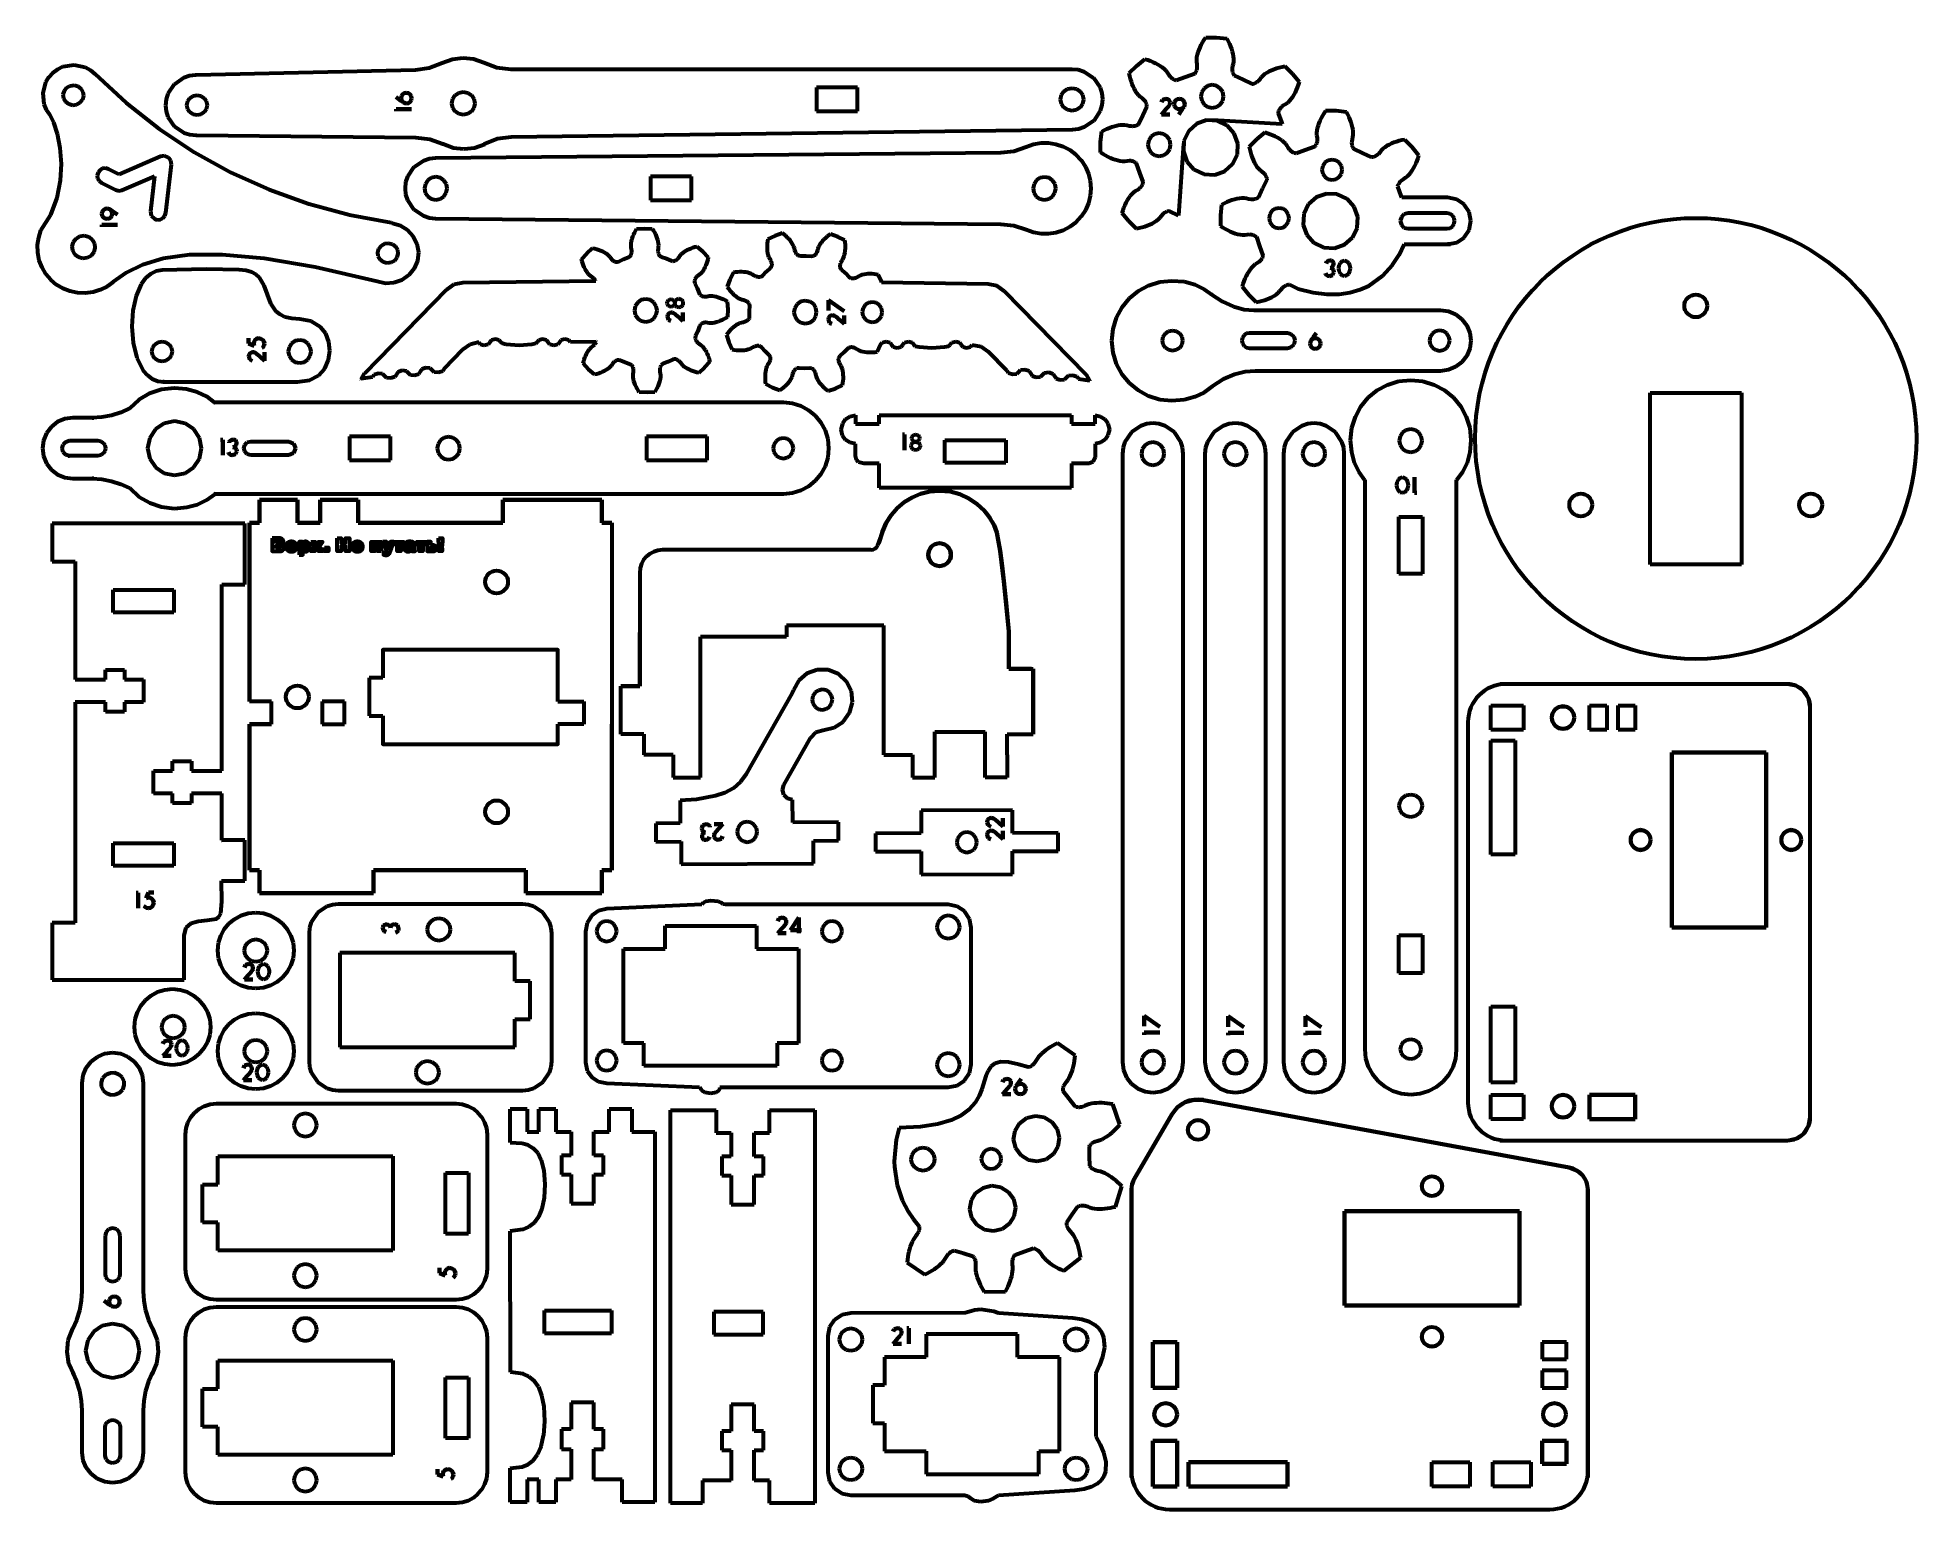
# Model space of a CAD drawing. Header units: millimetres. Extents: x 0 to 247, y 0 to 194.
import ezdxf

# ---------------------------------------------------------------- set-up
doc = ezdxf.new("R2010")
doc.units = ezdxf.units.MM
for name, pattern in [('K5LT32768', [0]), ('K5LT32769', [0]), ('K5LT_AUXILIARY', [0]), ('K5LT_BASIC', [0])]:
    doc.linetypes.add(name, pattern=pattern)
doc.layers.add('Layer 1', color=7, linetype='Continuous')

# ---------------------------------------------------------------- blocks, each defined once
blk = doc.blocks.new('U0')
at = {"layer": 'Layer 1', "color": 1, "linetype": 'K5LT32769', "lineweight": 60, "true_color": 0xff0000}
for p, q in [((230.04, 108.57), (192.24, 108.57)), ((230.04, 108.57), (193.04, 108.57)), ((231.19, 108.34), (230.04, 108.57)), ((232.16, 107.69), (231.19, 108.34)), ((232.81, 106.72), (232.16, 107.69)), ((233.04, 105.57), (232.81, 106.72)), ((191.04, 105.77), (195.34, 105.77)), ((191.04, 102.57), (191.04, 105.77)), ((191.04, 102.57), (191.04, 105.77)), ((191.04, 105.77), (195.34, 105.77)), ((195.34, 105.77), (195.34, 102.57)), ((195.34, 105.77), (195.34, 102.57)), ((199.16, 104.76), (199.04, 104.17)), ((199.04, 104.17), (199.16, 103.59)), ((199.48, 105.23), (199.16, 104.76)), ((199.96, 105.55), (199.48, 105.23)), ((200.54, 105.67), (199.96, 105.55)), ((201.12, 105.55), (200.54, 105.67)), ((201.6, 105.23), (201.12, 105.55)), ((201.92, 104.76), (201.6, 105.23)), ((202.04, 104.17), (201.92, 104.76)), ((201.92, 103.59), (202.04, 104.17)), ((204.04, 102.57), (204.04, 105.77)), ((204.04, 105.77), (206.29, 105.77)), ((204.04, 102.57), (204.04, 105.77)), ((204.04, 105.77), (206.29, 105.77)), ((206.29, 105.77), (206.29, 102.57)), ((206.29, 105.77), (206.29, 102.57)), ((207.79, 105.77), (210.04, 105.77)), ((207.79, 102.57), (207.79, 105.77)), ((207.79, 102.57), (207.79, 105.77)), ((207.79, 105.77), (210.04, 105.77)), ((210.04, 105.77), (210.04, 102.57)), ((210.04, 105.77), (210.04, 102.57)), ((233.04, 51.57), (233.04, 105.57)), ((233.04, 51.57), (233.04, 105.57)), ((188.04, 103.57), (188.04, 53.57)), ((195.34, 102.57), (191.04, 102.57)), ((195.34, 102.57), (191.04, 102.57)), ((199.16, 103.59), (199.48, 103.11)), ((199.48, 103.11), (199.96, 102.79)), ((199.96, 102.79), (200.54, 102.67)), ((200.54, 102.67), (201.12, 102.79)), ((201.12, 102.79), (201.6, 103.11)), ((201.6, 103.11), (201.92, 103.59)), ((206.29, 102.57), (204.04, 102.57)), ((206.29, 102.57), (204.04, 102.57)), ((210.04, 102.57), (207.79, 102.57)), ((210.04, 102.57), (207.79, 102.57)), ((191.04, 86.17), (191.04, 101.17)), ((191.04, 101.17), (194.24, 101.17)), ((191.04, 86.17), (191.04, 101.17)), ((191.04, 101.17), (194.24, 101.17)), ((194.24, 101.17), (194.24, 86.17)), ((194.24, 101.17), (194.24, 86.17)), ((214.84, 99.57), (214.84, 76.57)), ((227.24, 99.57), (214.84, 99.57)), ((214.84, 76.57), (214.84, 99.57)), ((214.84, 99.57), (227.24, 99.57)), ((227.24, 76.57), (227.24, 99.57)), ((227.24, 99.57), (227.24, 76.57)), ((209.8, 89.01), (209.52, 88.59)), ((210.22, 89.29), (209.8, 89.01)), ((210.74, 89.4), (210.22, 89.29)), ((211.26, 89.29), (210.74, 89.4)), ((211.68, 89.01), (211.26, 89.29)), ((211.96, 88.59), (211.68, 89.01)), ((229.6, 89.01), (229.32, 88.59)), ((230.02, 89.29), (229.6, 89.01)), ((230.54, 89.4), (230.02, 89.29)), ((231.06, 89.29), (230.54, 89.4)), ((231.48, 89.01), (231.06, 89.29)), ((231.76, 88.59), (231.48, 89.01)), ((209.52, 88.59), (209.42, 88.07)), ((209.42, 88.07), (209.52, 87.56)), ((209.52, 87.56), (209.8, 87.13)), ((209.8, 87.13), (210.22, 86.85)), ((210.22, 86.85), (210.74, 86.75)), ((210.74, 86.75), (211.26, 86.85)), ((211.26, 86.85), (211.68, 87.13)), ((211.68, 87.13), (211.96, 87.56)), ((212.07, 88.07), (211.96, 88.59)), ((211.96, 87.56), (212.07, 88.07)), ((229.32, 88.59), (229.22, 88.07)), ((229.22, 88.07), (229.32, 87.56)), ((229.32, 87.56), (229.6, 87.13)), ((229.6, 87.13), (230.02, 86.85)), ((230.02, 86.85), (230.54, 86.75)), ((230.54, 86.75), (231.06, 86.85)), ((231.06, 86.85), (231.48, 87.13)), ((231.48, 87.13), (231.76, 87.56)), ((231.87, 88.07), (231.76, 88.59)), ((231.76, 87.56), (231.87, 88.07)), ((194.24, 86.17), (191.04, 86.17)), ((194.24, 86.17), (191.04, 86.17)), ((214.84, 76.57), (227.24, 76.57)), ((227.24, 76.57), (214.84, 76.57)), ((191.04, 66.17), (194.24, 66.17)), ((191.04, 56.17), (191.04, 66.17)), ((191.04, 56.17), (191.04, 66.17)), ((191.04, 66.17), (194.24, 66.17)), ((194.24, 66.17), (194.24, 56.17)), ((194.24, 66.17), (194.24, 56.17)), ((194.24, 56.17), (191.04, 56.17)), ((194.24, 56.17), (191.04, 56.17)), ((191.04, 51.37), (191.04, 54.57)), ((191.04, 54.57), (195.34, 54.57)), ((191.04, 51.37), (191.04, 54.57)), ((191.04, 54.57), (195.34, 54.57)), ((195.34, 54.57), (195.34, 51.37)), ((195.34, 54.57), (195.34, 51.37)), ((199.96, 54.45), (199.48, 54.13)), ((200.54, 54.57), (199.96, 54.45)), ((201.12, 54.45), (200.54, 54.57)), ((201.6, 54.13), (201.12, 54.45)), ((210.04, 54.57), (204.04, 54.57)), ((204.04, 54.57), (204.04, 51.37)), ((204.04, 51.37), (204.04, 54.57)), ((204.04, 54.57), (210.04, 54.57)), ((210.04, 51.37), (210.04, 54.57)), ((210.04, 54.57), (210.04, 51.37)), ((199.16, 53.65), (199.04, 53.07)), ((199.04, 53.07), (199.16, 52.49)), ((199.48, 54.13), (199.16, 53.65)), ((199.16, 52.49), (199.48, 52.01)), ((199.48, 52.01), (199.96, 51.69)), ((201.12, 51.69), (201.6, 52.01)), ((201.92, 53.65), (201.6, 54.13)), ((201.6, 52.01), (201.92, 52.49)), ((202.04, 53.07), (201.92, 53.65)), ((201.92, 52.49), (202.04, 53.07)), ((195.34, 51.37), (191.04, 51.37)), ((195.34, 51.37), (191.04, 51.37)), ((199.96, 51.69), (200.54, 51.57)), ((200.54, 51.57), (201.12, 51.69)), ((204.04, 51.37), (210.04, 51.37)), ((210.04, 51.37), (204.04, 51.37)), ((231.19, 48.8), (232.16, 49.45)), ((232.16, 49.45), (232.81, 50.42)), ((232.81, 50.42), (233.04, 51.57)), ((192.24, 48.57), (230.04, 48.57)), ((193.04, 48.57), (230.04, 48.57)), ((230.04, 48.57), (231.19, 48.8))]:
    blk.add_line(p, q, dxfattribs=at)
for centre, radius in [((200.54, 104.17), 1.47), ((210.74, 88.07), 1.3), ((230.54, 88.07), 1.3), ((200.54, 53.07), 1.47)]:
    blk.add_circle(centre, radius, dxfattribs=at)
for centre, radius, start, end in [((193.04, 103.57), 5, 90, 180), ((230.04, 105.57), 3, 359.9915, 90.0085), ((193.04, 53.57), 5, 180, 269.9997), ((230.04, 51.57), 3, 269.9981, 0.0019)]:
    blk.add_arc(centre, radius, start, end, dxfattribs=at)

msp = doc.modelspace()

# ---------------------------------------------------------------- linework, layer by layer
at = {"layer": 'Layer 1', "color": 1, "linetype": 'K5LT32768', "lineweight": 60, "true_color": 0xff0000}
for p, q in [((152.84, 192.29), (152.99, 192.62)), ((152.99, 192.62), (153.17, 192.94)), ((153.17, 192.94), (153.36, 193.26)), ((153.36, 193.26), (153.58, 193.58)), ((153.58, 193.58), (154.96, 193.57)), ((154.96, 193.57), (156.34, 193.44)), ((156.34, 193.44), (156.53, 193.1)), ((156.53, 193.1), (156.69, 192.76)), ((156.69, 192.76), (156.83, 192.42)), ((51.54, 189.59), (53.24, 190.24)), ((53.24, 190.24), (54.57, 190.74)), ((54.57, 190.74), (55.96, 190.92)), ((55.96, 190.92), (57.36, 190.76)), ((57.36, 190.76), (58.69, 190.29)), ((58.69, 190.29), (60.43, 189.66)), ((144.53, 189.86), (145.6, 190.74)), ((145.6, 190.74), (145.97, 190.63)), ((145.97, 190.63), (146.32, 190.5)), ((146.32, 190.5), (146.66, 190.36)), ((146.66, 190.36), (146.98, 190.21)), ((146.98, 190.21), (147.29, 190.05)), ((152.4, 190.69), (152.43, 191.01)), ((152.41, 190.38), (152.4, 190.69)), ((152.46, 190.08), (152.41, 190.38)), ((152.43, 191.01), (152.5, 191.33)), ((152.5, 191.33), (152.59, 191.65)), ((152.59, 191.65), (152.7, 191.97)), ((152.7, 191.97), (152.84, 192.29)), ((156.83, 192.42), (156.95, 192.08)), ((156.95, 192.08), (157.05, 191.75)), ((157.05, 191.75), (157.13, 191.42)), ((157.18, 190.14), (157.11, 189.85)), ((157.13, 191.42), (157.19, 191.09)), ((157.23, 190.45), (157.18, 190.14)), ((157.19, 191.09), (157.22, 190.76)), ((157.22, 190.76), (157.23, 190.45)), ((0.77, 186.28), (1.15, 187.72)), ((1.15, 187.72), (1.55, 188.37)), ((1.55, 188.37), (2.07, 188.95)), ((2.07, 188.95), (2.7, 189.42)), ((2.7, 189.42), (3.39, 189.75)), ((3.39, 189.75), (4.86, 189.98)), ((4.86, 189.98), (6.32, 189.67)), ((6.32, 189.67), (6.99, 189.31)), ((6.99, 189.31), (7.6, 188.81)), ((7.6, 188.81), (11.68, 185.01)), ((18.04, 187.47), (19.29, 188.34)), ((19.29, 188.34), (20.03, 188.59)), ((20.03, 188.59), (20.82, 188.69)), ((20.82, 188.69), (20.92, 188.69)), ((20.92, 188.69), (49.73, 189.34)), ((49.73, 189.34), (51.54, 189.59)), ((60.43, 189.66), (62.27, 189.44)), ((62.27, 189.44), (136.01, 189.44)), ((136.01, 189.44), (136.81, 189.36)), ((136.81, 189.36), (137.56, 189.13)), ((137.56, 189.13), (138.83, 188.28)), ((138.83, 188.28), (139.69, 187.02)), ((143.54, 188.88), (144.53, 189.86)), ((143.62, 188.5), (143.54, 188.88)), ((143.71, 188.14), (143.62, 188.5)), ((143.81, 187.79), (143.71, 188.14)), ((143.93, 187.45), (143.81, 187.79)), ((147.29, 190.05), (147.58, 189.87)), ((147.58, 189.87), (147.86, 189.68)), ((147.86, 189.68), (148.11, 189.47)), ((148.11, 189.47), (148.34, 189.25)), ((148.34, 189.25), (148.52, 189)), ((148.52, 189), (148.68, 188.74)), ((148.68, 188.74), (148.86, 188.49)), ((148.86, 188.49), (148.97, 188.38)), ((148.97, 188.38), (149.09, 188.27)), ((149.09, 188.27), (149.22, 188.17)), ((149.22, 188.17), (149.29, 188.12)), ((149.29, 188.12), (149.38, 188.08)), ((149.38, 188.08), (149.47, 188.04)), ((149.47, 188.04), (149.57, 188.01)), ((149.57, 188.01), (149.71, 187.99)), ((149.71, 187.99), (150.92, 188.43)), ((150.92, 188.43), (152.13, 188.85)), ((152.13, 188.85), (152.22, 188.95)), ((152.22, 188.95), (152.28, 189.04)), ((152.28, 189.04), (152.33, 189.13)), ((152.33, 189.13), (152.37, 189.21)), ((152.37, 189.21), (152.4, 189.3)), ((152.4, 189.3), (152.44, 189.46)), ((152.44, 189.46), (152.46, 189.62)), ((152.47, 189.78), (152.46, 190.08)), ((152.46, 189.62), (152.47, 189.78)), ((157.06, 189.54), (157.05, 189.38)), ((157.05, 189.38), (157.06, 189.22)), ((157.11, 189.85), (157.06, 189.54)), ((157.06, 189.22), (157.09, 189.06)), ((157.09, 189.06), (157.11, 188.97)), ((157.11, 188.97), (157.13, 188.88)), ((157.13, 188.88), (157.17, 188.79)), ((157.17, 188.79), (157.23, 188.7)), ((157.23, 188.7), (157.31, 188.59)), ((157.31, 188.59), (158.47, 188.04)), ((158.47, 188.04), (159.63, 187.49)), ((160.13, 187.61), (160.28, 187.7)), ((160.28, 187.7), (160.4, 187.79)), ((160.4, 187.79), (160.52, 187.9)), ((160.52, 187.9), (160.73, 188.12)), ((160.73, 188.12), (160.91, 188.37)), ((160.91, 188.37), (161.12, 188.6)), ((161.12, 188.6), (161.37, 188.79)), ((161.37, 188.79), (161.64, 188.97)), ((161.64, 188.97), (161.93, 189.14)), ((161.93, 189.14), (162.24, 189.28)), ((162.24, 189.28), (162.56, 189.42)), ((162.56, 189.42), (162.9, 189.54)), ((162.9, 189.54), (163.25, 189.64)), ((163.25, 189.64), (163.62, 189.73)), ((163.62, 189.73), (163.99, 189.8)), ((163.99, 189.8), (164.97, 188.82)), ((164.97, 188.82), (165.85, 187.75)), ((165.85, 187.75), (165.74, 187.38)), ((0.94, 184.8), (0.77, 186.28)), ((3.44, 186.07), (3.58, 186.58)), ((3.5, 185.57), (3.44, 186.07)), ((3.75, 185.13), (3.5, 185.57)), ((3.58, 186.58), (3.9, 186.99)), ((3.9, 186.99), (4.34, 187.24)), ((4.34, 187.24), (4.85, 187.31)), ((4.85, 187.31), (5.35, 187.17)), ((5.35, 187.17), (5.77, 186.85)), ((5.94, 185.39), (5.62, 184.98)), ((5.77, 186.85), (6.02, 186.4)), ((6.08, 185.9), (5.94, 185.39)), ((6.02, 186.4), (6.08, 185.9)), ((16.91, 184.66), (16.99, 185.46)), ((16.99, 185.46), (17.21, 186.2)), ((17.21, 186.2), (18.04, 187.47)), ((19.69, 184.69), (19.79, 185.2)), ((19.79, 185.2), (20.08, 185.62)), ((20.08, 185.62), (20.5, 185.91)), ((20.5, 185.91), (21.01, 186.01)), ((21.01, 186.01), (21.53, 185.91)), ((21.53, 185.91), (21.95, 185.62)), ((21.95, 185.62), (22.23, 185.2)), ((22.23, 185.2), (22.34, 184.69)), ((47.17, 185.72), (47.63, 185.39)), ((47.63, 185.39), (47.17, 185.72)), ((47.63, 185.39), (47.8, 185.27)), ((47.8, 185.27), (47.63, 185.39)), ((47.8, 185.27), (47.96, 185.15)), ((47.96, 185.15), (47.8, 185.27)), ((47.88, 185.88), (47.82, 185.61)), ((47.82, 185.61), (47.88, 185.88)), ((47.82, 185.61), (47.92, 185.26)), ((47.92, 185.26), (47.82, 185.61)), ((48.03, 186.1), (47.88, 185.88)), ((47.88, 185.88), (48.03, 186.1)), ((47.92, 185.26), (48.16, 185.02)), ((48.16, 185.02), (47.92, 185.26)), ((48.25, 186.25), (48.03, 186.1)), ((48.03, 186.1), (48.25, 186.25)), ((48.52, 186.31), (48.25, 186.25)), ((48.25, 186.25), (48.52, 186.31)), ((48.79, 186.25), (48.52, 186.31)), ((48.52, 186.31), (48.79, 186.25)), ((49.01, 186.1), (48.79, 186.25)), ((48.79, 186.25), (49.01, 186.1)), ((49.16, 185.88), (49.01, 186.1)), ((49.01, 186.1), (49.16, 185.88)), ((49.01, 185.12), (49.16, 185.34)), ((49.16, 185.34), (49.01, 185.12)), ((49.21, 185.61), (49.16, 185.88)), ((49.16, 185.88), (49.21, 185.61)), ((49.16, 185.34), (49.21, 185.61)), ((49.21, 185.61), (49.16, 185.34)), ((54.51, 184.92), (54.63, 185.5)), ((54.63, 185.5), (54.95, 185.98)), ((54.95, 185.98), (55.43, 186.3)), ((55.43, 186.3), (56.01, 186.42)), ((56.01, 186.42), (56.6, 186.3)), ((56.6, 186.3), (57.07, 185.98)), ((57.07, 185.98), (57.39, 185.5)), ((57.39, 185.5), (57.51, 184.92)), ((107.8, 186.99), (102.43, 186.99)), ((102.43, 186.99), (102.43, 183.89)), ((107.8, 183.89), (107.8, 186.99)), ((134.51, 185.44), (134.63, 186.03)), ((134.63, 184.86), (134.51, 185.44)), ((134.63, 186.03), (134.95, 186.5)), ((134.95, 186.5), (135.43, 186.83)), ((135.43, 186.83), (136.01, 186.94)), ((136.01, 186.94), (136.59, 186.83)), ((136.59, 186.83), (137.07, 186.5)), ((137.07, 186.5), (137.39, 186.03)), ((137.39, 186.03), (137.51, 185.44)), ((137.51, 185.44), (137.39, 184.86)), ((139.69, 187.02), (139.92, 186.27)), ((139.92, 186.27), (140.01, 185.47)), ((140.01, 185.47), (139.94, 184.67)), ((144.06, 187.13), (143.93, 187.45)), ((144.21, 186.82), (144.06, 187.13)), ((144.37, 186.53), (144.21, 186.82)), ((144.55, 186.26), (144.37, 186.53)), ((144.75, 186.01), (144.55, 186.26)), ((144.97, 185.8), (144.75, 186.01)), ((145.22, 185.62), (144.97, 185.8)), ((145.45, 185.41), (145.22, 185.62)), ((145.55, 185.29), (145.45, 185.41)), ((145.65, 185.16), (145.55, 185.29)), ((147.91, 185.4), (147.77, 185.06)), ((147.77, 185.06), (147.91, 185.4)), ((148.35, 185.53), (147.91, 185.4)), ((147.91, 185.4), (148.35, 185.53)), ((148.6, 185.48), (148.35, 185.53)), ((148.35, 185.53), (148.6, 185.48)), ((148.76, 185.36), (148.6, 185.48)), ((148.6, 185.48), (148.76, 185.36)), ((148.86, 185.19), (148.76, 185.36)), ((148.76, 185.36), (148.86, 185.19)), ((149.64, 185.33), (149.49, 185.11)), ((149.49, 185.11), (149.64, 185.33)), ((149.86, 185.48), (149.64, 185.33)), ((149.64, 185.33), (149.86, 185.48)), ((150.13, 185.53), (149.86, 185.48)), ((149.86, 185.48), (150.13, 185.53)), ((150.4, 185.48), (150.13, 185.53)), ((150.13, 185.53), (150.4, 185.48)), ((150.62, 185.33), (150.4, 185.48)), ((150.4, 185.48), (150.62, 185.33)), ((150.77, 185.11), (150.62, 185.33)), ((150.62, 185.33), (150.77, 185.11)), ((153.06, 186.42), (152.94, 185.84)), ((152.94, 185.84), (153.06, 185.26)), ((153.38, 186.9), (153.06, 186.42)), ((153.06, 185.26), (153.38, 184.78)), ((153.85, 187.22), (153.38, 186.9)), ((154.44, 187.34), (153.85, 187.22)), ((155.02, 187.22), (154.44, 187.34)), ((155.5, 186.9), (155.02, 187.22)), ((155.82, 186.42), (155.5, 186.9)), ((155.5, 184.78), (155.82, 185.26)), ((155.94, 185.84), (155.82, 186.42)), ((155.82, 185.26), (155.94, 185.84)), ((159.63, 187.49), (159.76, 187.49)), ((159.76, 187.49), (159.87, 187.51)), ((159.87, 187.51), (159.97, 187.54)), ((159.97, 187.54), (160.05, 187.57)), ((160.05, 187.57), (160.13, 187.61)), ((164.58, 185.24), (164.36, 185.01)), ((164.79, 185.49), (164.58, 185.24)), ((164.98, 185.76), (164.79, 185.49)), ((165.16, 186.05), (164.98, 185.76)), ((165.32, 186.36), (165.16, 186.05)), ((165.47, 186.69), (165.32, 186.36)), ((165.61, 187.03), (165.47, 186.69)), ((165.74, 187.38), (165.61, 187.03)), ((1.24, 184.09), (0.94, 184.8)), ((1.67, 183.44), (1.24, 184.09)), ((2.21, 182.39), (1.67, 183.44)), ((4.16, 184.8), (3.75, 185.13)), ((4.67, 184.66), (4.16, 184.8)), ((5.18, 184.73), (4.67, 184.66)), ((5.62, 184.98), (5.18, 184.73)), ((11.68, 185.01), (16.04, 181.58)), ((17, 183.86), (16.91, 184.66)), ((17.23, 183.12), (17, 183.86)), ((18.08, 181.86), (17.23, 183.12)), ((19.79, 184.17), (19.69, 184.69)), ((20.08, 183.75), (19.79, 184.17)), ((20.5, 183.47), (20.08, 183.75)), ((21.01, 183.36), (20.5, 183.47)), ((21.53, 183.47), (21.01, 183.36)), ((21.95, 183.75), (21.53, 183.47)), ((22.23, 184.17), (21.95, 183.75)), ((22.34, 184.69), (22.23, 184.17)), ((47.18, 184.17), (47.18, 183.88)), ((47.18, 183.88), (47.18, 184.17)), ((47.18, 184.17), (49.21, 184.17)), ((49.21, 184.17), (47.18, 184.17)), ((47.96, 185.15), (48.09, 185.06)), ((48.09, 185.06), (47.96, 185.15)), ((48.09, 185.06), (48.16, 185.02)), ((48.16, 185.02), (48.09, 185.06)), ((48.16, 185.02), (48.52, 184.92)), ((48.52, 184.92), (48.16, 185.02)), ((48.52, 184.92), (48.79, 184.97)), ((48.79, 184.97), (48.52, 184.92)), ((48.79, 184.97), (49.01, 185.12)), ((49.01, 185.12), (48.79, 184.97)), ((54.63, 184.33), (54.51, 184.92)), ((54.95, 183.86), (54.63, 184.33)), ((55.43, 183.53), (54.95, 183.86)), ((56.01, 183.42), (55.43, 183.53)), ((56.6, 183.53), (56.01, 183.42)), ((57.07, 183.86), (56.6, 183.53)), ((57.39, 184.33), (57.07, 183.86)), ((57.51, 184.92), (57.39, 184.33)), ((102.43, 183.89), (107.8, 183.89)), ((134.95, 184.38), (134.63, 184.86)), ((135.43, 184.06), (134.95, 184.38)), ((136.01, 183.94), (135.43, 184.06)), ((136.59, 184.06), (136.01, 183.94)), ((137.07, 184.38), (136.59, 184.06)), ((137.39, 184.86), (137.07, 184.38)), ((139.71, 183.92), (138.87, 182.64)), ((139.94, 184.67), (139.71, 183.92)), ((144.76, 182.2), (145.3, 183.36)), ((145.3, 183.36), (145.86, 184.52)), ((145.74, 185.02), (145.65, 185.16)), ((145.77, 184.94), (145.74, 185.02)), ((145.81, 184.85), (145.77, 184.94)), ((145.84, 184.76), (145.81, 184.85)), ((145.85, 184.65), (145.84, 184.76)), ((145.86, 184.52), (145.85, 184.65)), ((147.76, 183.48), (148.22, 183.99)), ((148.22, 183.99), (147.76, 183.48)), ((147.76, 183.48), (148.88, 183.48)), ((148.88, 183.48), (147.76, 183.48)), ((148.22, 183.99), (148.4, 184.19)), ((148.4, 184.19), (148.22, 183.99)), ((148.4, 184.19), (148.55, 184.36)), ((148.55, 184.36), (148.4, 184.19)), ((148.55, 184.36), (148.67, 184.5)), ((148.67, 184.5), (148.55, 184.36)), ((148.67, 184.5), (148.72, 184.56)), ((148.72, 184.56), (148.67, 184.5)), ((148.72, 184.56), (148.77, 184.63)), ((148.77, 184.63), (148.72, 184.56)), ((148.77, 184.63), (148.82, 184.72)), ((148.82, 184.72), (148.77, 184.63)), ((148.82, 184.72), (148.87, 184.84)), ((148.87, 184.84), (148.82, 184.72)), ((148.89, 185.01), (148.86, 185.19)), ((148.86, 185.19), (148.89, 185.01)), ((148.87, 184.84), (148.89, 185.01)), ((148.89, 185.01), (148.87, 184.84)), ((149.49, 185.11), (149.44, 184.84)), ((149.44, 184.84), (149.49, 185.11)), ((149.44, 184.84), (149.49, 184.56)), ((149.49, 184.56), (149.44, 184.84)), ((149.49, 184.56), (149.64, 184.34)), ((149.64, 184.34), (149.49, 184.56)), ((149.64, 184.34), (149.86, 184.19)), ((149.86, 184.19), (149.64, 184.34)), ((149.86, 184.19), (150.13, 184.14)), ((150.13, 184.14), (149.86, 184.19)), ((150.03, 183.48), (150.35, 183.94)), ((150.35, 183.94), (150.03, 183.48)), ((150.13, 184.14), (150.48, 184.23)), ((150.48, 184.23), (150.13, 184.14)), ((150.35, 183.94), (150.48, 184.12)), ((150.48, 184.12), (150.35, 183.94)), ((150.48, 184.23), (150.73, 184.48)), ((150.73, 184.48), (150.48, 184.23)), ((150.48, 184.12), (150.59, 184.28)), ((150.59, 184.28), (150.48, 184.12)), ((150.59, 184.28), (150.68, 184.4)), ((150.68, 184.4), (150.59, 184.28)), ((150.68, 184.4), (150.73, 184.48)), ((150.73, 184.48), (150.68, 184.4)), ((150.73, 184.48), (150.83, 184.84)), ((150.83, 184.84), (150.73, 184.48)), ((150.83, 184.84), (150.77, 185.11)), ((150.77, 185.11), (150.83, 184.84)), ((153.38, 184.78), (153.85, 184.46)), ((153.85, 184.46), (154.44, 184.34)), ((154.44, 184.34), (155.02, 184.46)), ((163.59, 182.18), (154.46, 182.73)), ((155.02, 184.46), (155.5, 184.78)), ((163.12, 183.77), (163.1, 183.64)), ((163.1, 183.64), (163.54, 182.43)), ((163.15, 183.88), (163.12, 183.77)), ((163.19, 183.97), (163.15, 183.88)), ((163.23, 184.05), (163.19, 183.97)), ((163.28, 184.13), (163.23, 184.05)), ((163.38, 184.26), (163.28, 184.13)), ((163.49, 184.38), (163.38, 184.26)), ((163.6, 184.49), (163.49, 184.38)), ((163.85, 184.67), (163.6, 184.49)), ((164.11, 184.82), (163.85, 184.67)), ((164.36, 185.01), (164.11, 184.82)), ((168.74, 182.97), (168.59, 182.64)), ((168.92, 183.29), (168.74, 182.97)), ((169.11, 183.61), (168.92, 183.29)), ((169.33, 183.93), (169.11, 183.61)), ((170.71, 183.92), (169.33, 183.93)), ((172.09, 183.78), (170.71, 183.92)), ((172.27, 183.45), (172.09, 183.78)), ((172.44, 183.11), (172.27, 183.45)), ((172.58, 182.77), (172.44, 183.11)), ((172.7, 182.43), (172.58, 182.77)), ((2.69, 180.9), (2.21, 182.39)), ((3.04, 179.06), (2.69, 180.9)), ((16.04, 181.58), (20.64, 178.52)), ((19.34, 181.01), (18.08, 181.86)), ((20.08, 180.77), (19.34, 181.01)), ((20.88, 180.69), (20.08, 180.77)), ((20.98, 180.69), (20.88, 180.69)), ((49.79, 180.41), (20.98, 180.69)), ((51.6, 180.19), (49.79, 180.41)), ((62.32, 180.47), (60.49, 180.24)), ((136.06, 181.44), (62.32, 180.47)), ((136.86, 181.53), (136.06, 181.44)), ((137.61, 181.78), (136.86, 181.53)), ((138.87, 182.64), (137.61, 181.78)), ((139.77, 179.85), (139.91, 181.23)), ((139.91, 181.23), (140.25, 181.41)), ((140.25, 181.41), (140.59, 181.57)), ((140.59, 181.57), (140.92, 181.72)), ((140.92, 181.72), (141.26, 181.84)), ((141.26, 181.84), (141.6, 181.94)), ((141.6, 181.94), (141.93, 182.02)), ((141.93, 182.02), (142.26, 182.08)), ((142.26, 182.08), (142.58, 182.11)), ((142.58, 182.11), (142.9, 182.11)), ((142.9, 182.11), (143.2, 182.07)), ((143.2, 182.07), (143.5, 181.99)), ((143.5, 181.99), (143.8, 181.95)), ((143.8, 181.95), (143.96, 181.94)), ((143.96, 181.94), (144.12, 181.95)), ((144.12, 181.95), (144.29, 181.97)), ((144.29, 181.97), (144.37, 181.99)), ((144.37, 181.99), (144.46, 182.02)), ((144.46, 182.02), (144.55, 182.06)), ((144.55, 182.06), (144.65, 182.11)), ((144.65, 182.11), (144.76, 182.2)), ((146.41, 180.55), (146.09, 180.07)), ((146.89, 180.87), (146.41, 180.55)), ((147.47, 180.99), (146.89, 180.87)), ((148.05, 180.87), (147.47, 180.99)), ((148.53, 180.55), (148.05, 180.87)), ((148.85, 180.07), (148.53, 180.55)), ((151.35, 181.31), (150.72, 180.01)), ((152.38, 182.23), (151.35, 181.31)), ((153.69, 182.7), (152.38, 182.23)), ((155.13, 182.63), (153.69, 182.7)), ((156.42, 182), (155.13, 182.63)), ((157.34, 180.96), (156.42, 182)), ((157.81, 179.66), (157.34, 180.96)), ((161.35, 181.09), (160.28, 180.21)), ((161.72, 180.98), (161.35, 181.09)), ((162.07, 180.85), (161.72, 180.98)), ((162.41, 180.71), (162.07, 180.85)), ((162.73, 180.56), (162.41, 180.71)), ((163.04, 180.39), (162.73, 180.56)), ((163.33, 180.22), (163.04, 180.39)), ((163.54, 182.43), (163.62, 182.18)), ((163.62, 182.18), (163.59, 182.18)), ((168.18, 181.36), (168.15, 181.04)), ((168.15, 181.04), (168.16, 180.73)), ((168.16, 180.73), (168.21, 180.43)), ((168.25, 181.68), (168.18, 181.36)), ((168.21, 180.43), (168.22, 180.12)), ((168.34, 182), (168.25, 181.68)), ((168.45, 182.32), (168.34, 182)), ((168.59, 182.64), (168.45, 182.32)), ((172.8, 182.1), (172.7, 182.43)), ((172.88, 181.77), (172.8, 182.1)), ((172.86, 180.2), (172.93, 180.49)), ((172.94, 181.44), (172.88, 181.77)), ((172.93, 180.49), (172.98, 180.8)), ((172.97, 181.11), (172.94, 181.44)), ((172.98, 180.8), (172.97, 181.11)), ((3.18, 176.99), (3.04, 179.06)), ((16.23, 177.93), (10.78, 175.58)), ((16.75, 178.01), (16.23, 177.93)), ((17.24, 177.81), (16.75, 178.01)), ((17.56, 177.4), (17.24, 177.81)), ((20.64, 178.52), (25.47, 175.85)), ((53.31, 179.56), (51.6, 180.19)), ((52.35, 177.75), (126.64, 178.47)), ((53.37, 179.55), (53.31, 179.56)), ((54.7, 179.05), (53.37, 179.55)), ((56.09, 178.88), (54.7, 179.05)), ((57.48, 179.04), (56.09, 178.88)), ((58.82, 179.52), (57.48, 179.04)), ((60.49, 180.24), (58.76, 179.58)), ((58.76, 179.58), (58.82, 179.52)), ((126.64, 178.47), (128.36, 178.66)), ((128.36, 178.66), (130, 179.2)), ((130, 179.2), (130.96, 179.54)), ((130.96, 179.54), (131.94, 179.72)), ((131.94, 179.72), (132.93, 179.73)), ((132.93, 179.73), (133.9, 179.57)), ((133.9, 179.57), (134.84, 179.27)), ((134.84, 179.27), (135.71, 178.81)), ((135.71, 178.81), (136.51, 178.2)), ((136.51, 178.2), (137.21, 177.45)), ((139.77, 178.47), (139.77, 179.85)), ((140.09, 178.25), (139.77, 178.47)), ((140.41, 178.06), (140.09, 178.25)), ((140.73, 177.88), (140.41, 178.06)), ((141.05, 177.73), (140.73, 177.88)), ((146.09, 180.07), (145.97, 179.49)), ((145.97, 179.49), (146.09, 178.91)), ((146.09, 178.91), (146.41, 178.43)), ((146.41, 178.43), (146.89, 178.11)), ((146.89, 178.11), (147.47, 177.99)), ((147.47, 177.99), (148.05, 178.11)), ((148.05, 178.11), (148.53, 178.43)), ((148.53, 178.43), (148.85, 178.91)), ((148.97, 179.49), (148.85, 180.07)), ((148.85, 178.91), (148.97, 179.49)), ((150.65, 179.63), (149.99, 170.19)), ((150.72, 180.01), (150.65, 178.58)), ((150.65, 178.58), (151.11, 177.27)), ((157.11, 176.93), (157.74, 178.22)), ((157.74, 178.22), (157.81, 179.66)), ((160.28, 180.21), (159.29, 179.23)), ((159.29, 179.23), (159.37, 178.85)), ((159.37, 178.85), (159.46, 178.49)), ((159.46, 178.49), (159.56, 178.14)), ((159.56, 178.14), (159.68, 177.8)), ((159.68, 177.8), (159.81, 177.48)), ((163.61, 180.02), (163.33, 180.22)), ((163.86, 179.82), (163.61, 180.02)), ((164.09, 179.6), (163.86, 179.82)), ((164.27, 179.35), (164.09, 179.6)), ((164.43, 179.09), (164.27, 179.35)), ((164.61, 178.84), (164.43, 179.09)), ((164.72, 178.72), (164.61, 178.84)), ((164.83, 178.62), (164.72, 178.72)), ((164.97, 178.51), (164.83, 178.62)), ((165.04, 178.47), (164.97, 178.51)), ((165.13, 178.43), (165.04, 178.47)), ((165.22, 178.39), (165.13, 178.43)), ((165.32, 178.36), (165.22, 178.39)), ((165.46, 178.34), (165.32, 178.36)), ((166.67, 178.78), (165.46, 178.34)), ((167.88, 179.2), (166.67, 178.78)), ((167.97, 179.3), (167.88, 179.2)), ((168.03, 179.39), (167.97, 179.3)), ((168.08, 179.48), (168.03, 179.39)), ((168.12, 179.56), (168.08, 179.48)), ((168.15, 179.65), (168.12, 179.56)), ((168.19, 179.81), (168.15, 179.65)), ((168.21, 179.97), (168.19, 179.81)), ((168.22, 180.12), (168.21, 179.97)), ((172.8, 179.73), (172.81, 179.89)), ((172.81, 179.57), (172.8, 179.73)), ((172.81, 179.89), (172.86, 180.2)), ((172.84, 179.41), (172.81, 179.57)), ((172.86, 179.32), (172.84, 179.41)), ((172.88, 179.23), (172.86, 179.32)), ((172.92, 179.14), (172.88, 179.23)), ((172.98, 179.05), (172.92, 179.14)), ((173.06, 178.94), (172.98, 179.05)), ((174.22, 178.39), (173.06, 178.94)), ((175.38, 177.84), (174.22, 178.39)), ((175.51, 177.84), (175.38, 177.84)), ((175.62, 177.86), (175.51, 177.84)), ((175.72, 177.89), (175.62, 177.86)), ((175.8, 177.92), (175.72, 177.89)), ((175.88, 177.96), (175.8, 177.92)), ((176.03, 178.05), (175.88, 177.96)), ((176.15, 178.14), (176.03, 178.05)), ((176.27, 178.25), (176.15, 178.14)), ((176.48, 178.47), (176.27, 178.25)), ((176.66, 178.72), (176.48, 178.47)), ((176.87, 178.95), (176.66, 178.72)), ((177.12, 179.14), (176.87, 178.95)), ((177.39, 179.32), (177.12, 179.14)), ((177.68, 179.49), (177.39, 179.32)), ((177.99, 179.63), (177.68, 179.49)), ((178.31, 179.77), (177.99, 179.63)), ((178.65, 179.88), (178.31, 179.77)), ((179, 179.99), (178.65, 179.88)), ((179.37, 180.08), (179, 179.99)), ((179.74, 180.15), (179.37, 180.08)), ((180.72, 179.17), (179.74, 180.15)), ((181.6, 178.09), (180.72, 179.17)), ((181.49, 177.73), (181.6, 178.09)), ((3.07, 174.76), (3.18, 176.99)), ((8.01, 175.83), (7.9, 175.44)), ((7.9, 175.44), (7.95, 175.06)), ((8.26, 176.15), (8.01, 175.83)), ((8.6, 176.34), (8.26, 176.15)), ((8.98, 176.39), (8.6, 176.34)), ((9.37, 176.29), (8.98, 176.39)), ((10.78, 175.58), (9.37, 176.29)), ((11.15, 173.52), (15.41, 175.36)), ((15.41, 175.36), (14.88, 170.75)), ((16.9, 170.51), (17.64, 176.88)), ((17.64, 176.88), (17.56, 177.4)), ((25.47, 175.85), (30.5, 173.58)), ((48.7, 175.3), (49.55, 176.57)), ((49.55, 176.57), (50.81, 177.43)), ((50.81, 177.43), (51.55, 177.66)), ((51.55, 177.66), (52.35, 177.75)), ((137.21, 177.45), (137.77, 176.6)), ((137.77, 176.6), (138.17, 175.68)), ((138.17, 175.68), (138.41, 174.72)), ((141.38, 177.59), (141.05, 177.73)), ((141.7, 177.48), (141.38, 177.59)), ((142.02, 177.39), (141.7, 177.48)), ((142.34, 177.32), (142.02, 177.39)), ((142.65, 177.29), (142.34, 177.32)), ((142.96, 177.3), (142.65, 177.29)), ((143.26, 177.34), (142.96, 177.3)), ((143.57, 177.36), (143.26, 177.34)), ((143.73, 177.35), (143.57, 177.36)), ((143.89, 177.33), (143.73, 177.35)), ((144.05, 177.28), (143.89, 177.33)), ((144.13, 177.26), (144.05, 177.28)), ((144.22, 177.22), (144.13, 177.26)), ((144.3, 177.17), (144.22, 177.22)), ((144.39, 177.11), (144.3, 177.17)), ((144.49, 177.02), (144.39, 177.11)), ((144.92, 175.8), (144.49, 177.02)), ((145.35, 174.6), (144.92, 175.8)), ((151.11, 177.27), (152.04, 176.23)), ((152.04, 176.23), (153.33, 175.61)), ((153.33, 175.61), (154.77, 175.54)), ((154.77, 175.54), (156.08, 176)), ((156.08, 176), (157.11, 176.93)), ((159.81, 177.48), (159.96, 177.17)), ((159.96, 177.17), (160.12, 176.88)), ((160.12, 176.88), (160.3, 176.6)), ((160.3, 176.6), (160.5, 176.36)), ((160.5, 176.36), (160.72, 176.15)), ((160.72, 176.15), (160.97, 175.97)), ((160.97, 175.97), (161.2, 175.76)), ((161.2, 175.76), (161.3, 175.64)), ((161.3, 175.64), (161.4, 175.51)), ((161.4, 175.51), (161.49, 175.37)), ((161.49, 175.37), (161.52, 175.29)), ((168.97, 176.7), (168.86, 176.19)), ((168.86, 176.19), (168.97, 175.67)), ((169.25, 177.13), (168.97, 176.7)), ((168.97, 175.67), (169.25, 175.25)), ((169.67, 177.41), (169.25, 177.13)), ((170.19, 177.51), (169.67, 177.41)), ((170.7, 177.41), (170.19, 177.51)), ((171.12, 177.13), (170.7, 177.41)), ((171.41, 176.7), (171.12, 177.13)), ((171.12, 175.25), (171.41, 175.67)), ((171.51, 176.19), (171.41, 176.7)), ((171.41, 175.67), (171.51, 176.19)), ((179.86, 175.17), (180.11, 175.36)), ((180.11, 175.36), (180.33, 175.59)), ((180.33, 175.59), (180.54, 175.84)), ((180.54, 175.84), (180.73, 176.11)), ((180.73, 176.11), (180.91, 176.4)), ((180.91, 176.4), (181.07, 176.71)), ((181.07, 176.71), (181.22, 177.04)), ((181.22, 177.04), (181.36, 177.38)), ((181.36, 177.38), (181.49, 177.73)), ((2.63, 172.49), (3.07, 174.76)), ((7.95, 175.06), (8.14, 174.72)), ((8.14, 174.72), (8.46, 174.47)), ((8.46, 174.47), (10.29, 173.55)), ((10.29, 173.55), (10.72, 173.44)), ((10.72, 173.44), (11.15, 173.52)), ((30.5, 173.58), (35.7, 171.71)), ((48.39, 173.75), (48.47, 174.55)), ((48.47, 172.95), (48.39, 173.75)), ((48.47, 174.55), (48.7, 175.3)), ((48.7, 172.2), (48.47, 172.95)), ((51.02, 174.35), (50.89, 173.76)), ((50.89, 173.76), (51.01, 173.18)), ((51.01, 173.18), (51.32, 172.7)), ((51.34, 174.82), (51.02, 174.35)), ((51.82, 175.14), (51.34, 174.82)), ((52.41, 175.25), (51.82, 175.14)), ((52.99, 175.13), (52.41, 175.25)), ((53.46, 174.8), (52.99, 175.13)), ((53.44, 172.68), (53.77, 173.15)), ((53.78, 174.32), (53.46, 174.8)), ((53.77, 173.15), (53.89, 173.74)), ((53.89, 173.74), (53.78, 174.32)), ((85.98, 175.29), (80.6, 175.29)), ((80.6, 175.29), (80.6, 172.19)), ((85.98, 172.19), (85.98, 175.29)), ((131.02, 174.34), (130.89, 173.76)), ((130.89, 173.76), (131.01, 173.17)), ((131.01, 173.17), (131.32, 172.69)), ((131.34, 174.81), (131.02, 174.34)), ((131.82, 175.13), (131.34, 174.81)), ((132.41, 175.24), (131.82, 175.13)), ((132.99, 175.12), (132.41, 175.24)), ((133.46, 174.79), (132.99, 175.12)), ((133.44, 172.67), (133.77, 173.15)), ((133.78, 174.31), (133.46, 174.79)), ((133.77, 173.15), (133.89, 173.73)), ((133.89, 173.73), (133.78, 174.31)), ((138.41, 174.72), (138.49, 173.74)), ((138.49, 173.74), (138.41, 172.76)), ((143.67, 172.75), (143.88, 173)), ((143.88, 173), (144.1, 173.22)), ((144.1, 173.22), (144.34, 173.41)), ((144.34, 173.41), (144.61, 173.56)), ((144.61, 173.56), (144.86, 173.75)), ((144.86, 173.75), (144.97, 173.85)), ((144.97, 173.85), (145.08, 173.97)), ((145.08, 173.97), (145.18, 174.11)), ((145.18, 174.11), (145.23, 174.18)), ((145.23, 174.18), (145.27, 174.26)), ((145.27, 174.26), (145.31, 174.36)), ((145.31, 174.36), (145.34, 174.46)), ((145.34, 174.46), (145.35, 174.6)), ((161.05, 173.71), (160.51, 172.55)), ((161.61, 174.87), (161.05, 173.71)), ((161.52, 175.29), (161.56, 175.2)), ((161.56, 175.2), (161.59, 175.11)), ((161.59, 175.11), (161.6, 175)), ((161.6, 175), (161.61, 174.87)), ((169.44, 173.05), (168.13, 172.58)), ((169.25, 175.25), (169.67, 174.97)), ((170.88, 172.97), (169.44, 173.05)), ((169.67, 174.97), (170.19, 174.86)), ((170.19, 174.86), (170.7, 174.97)), ((170.7, 174.97), (171.12, 175.25)), ((172.17, 172.35), (170.88, 172.97)), ((178.85, 173.99), (178.87, 174.12)), ((179.29, 172.78), (178.85, 173.99)), ((178.87, 174.12), (178.9, 174.23)), ((178.9, 174.23), (178.94, 174.32)), ((178.94, 174.32), (178.98, 174.4)), ((178.98, 174.4), (179.03, 174.48)), ((179.03, 174.48), (179.13, 174.61)), ((179.13, 174.61), (179.24, 174.73)), ((179.24, 174.73), (179.35, 174.83)), ((179.35, 174.83), (179.6, 175.02)), ((179.6, 175.02), (179.86, 175.17)), ((1.79, 170.27), (2.63, 172.49)), ((8.55, 170.68), (8.49, 170.41)), ((8.49, 170.41), (8.55, 170.68)), ((8.49, 170.41), (8.55, 170.14)), ((8.55, 170.14), (8.49, 170.41)), ((8.7, 170.9), (8.55, 170.68)), ((8.55, 170.68), (8.7, 170.9)), ((8.92, 171.05), (8.7, 170.9)), ((8.7, 170.9), (8.92, 171.05)), ((9.18, 171.11), (8.92, 171.05)), ((8.92, 171.05), (9.18, 171.11)), ((9.54, 171.01), (9.18, 171.11)), ((9.18, 171.11), (9.54, 171.01)), ((9.62, 170.96), (9.54, 171.01)), ((9.79, 170.76), (9.54, 171.01)), ((9.54, 171.01), (9.79, 170.76)), ((9.54, 171.01), (9.62, 170.96)), ((9.74, 170.87), (9.62, 170.96)), ((9.62, 170.96), (9.74, 170.87)), ((9.9, 170.76), (9.74, 170.87)), ((9.74, 170.87), (9.9, 170.76)), ((9.88, 170.41), (9.79, 170.76)), ((9.79, 170.76), (9.88, 170.41)), ((9.83, 170.14), (9.88, 170.41)), ((9.88, 170.41), (9.83, 170.14)), ((10.08, 170.63), (9.9, 170.76)), ((9.9, 170.76), (10.08, 170.63)), ((10.54, 170.31), (10.08, 170.63)), ((10.08, 170.63), (10.54, 170.31)), ((14.88, 170.75), (14.99, 170.14)), ((16.77, 170.13), (16.9, 170.51)), ((35.7, 171.71), (41.06, 170.27)), ((49.55, 170.94), (48.7, 172.2)), ((50.81, 170.08), (49.55, 170.94)), ((51.32, 172.7), (51.8, 172.37)), ((51.8, 172.37), (52.38, 172.25)), ((52.38, 172.25), (52.96, 172.36)), ((52.96, 172.36), (53.44, 172.68)), ((80.6, 172.19), (85.98, 172.19)), ((131.32, 172.69), (131.8, 172.37)), ((131.8, 172.37), (132.38, 172.24)), ((132.38, 172.24), (132.96, 172.36)), ((132.96, 172.36), (133.44, 172.67)), ((137.77, 170.89), (137.21, 170.03)), ((138.17, 171.8), (137.77, 170.89)), ((138.41, 172.76), (138.17, 171.8)), ((142.61, 170.49), (142.72, 170.85)), ((143.49, 169.42), (142.61, 170.49)), ((142.72, 170.85), (142.84, 171.21)), ((142.84, 171.21), (142.98, 171.55)), ((142.98, 171.55), (143.14, 171.87)), ((143.14, 171.87), (143.3, 172.18)), ((143.3, 172.18), (143.48, 172.47)), ((143.48, 172.47), (143.67, 172.75)), ((148.05, 170.44), (147.94, 170.34)), ((148.18, 170.54), (148.05, 170.44)), ((148.33, 170.62), (148.18, 170.54)), ((148.41, 170.66), (148.33, 170.62)), ((148.49, 170.7), (148.41, 170.66)), ((148.59, 170.72), (148.49, 170.7)), ((148.7, 170.74), (148.59, 170.72)), ((148.83, 170.75), (148.7, 170.74)), ((149.99, 170.19), (148.83, 170.75)), ((155.66, 171.58), (155.52, 170.2)), ((156, 171.76), (155.66, 171.58)), ((156.34, 171.92), (156, 171.76)), ((156.67, 172.06), (156.34, 171.92)), ((157.01, 172.19), (156.67, 172.06)), ((157.35, 172.29), (157.01, 172.19)), ((157.68, 172.37), (157.35, 172.29)), ((158.01, 172.43), (157.68, 172.37)), ((158.33, 172.46), (158.01, 172.43)), ((158.65, 172.46), (158.33, 172.46)), ((158.95, 172.42), (158.65, 172.46)), ((159.25, 172.34), (158.95, 172.42)), ((159.55, 172.3), (159.25, 172.34)), ((159.71, 172.29), (159.55, 172.3)), ((159.87, 172.3), (159.71, 172.29)), ((160.04, 172.32), (159.87, 172.3)), ((160.12, 172.34), (160.04, 172.32)), ((160.21, 172.37), (160.12, 172.34)), ((160.3, 172.41), (160.21, 172.37)), ((160.4, 172.46), (160.3, 172.41)), ((160.51, 172.55), (160.4, 172.46)), ((162.28, 170.78), (162, 170.35)), ((162.71, 171.06), (162.28, 170.78)), ((163.22, 171.16), (162.71, 171.06)), ((163.74, 171.06), (163.22, 171.16)), ((164.16, 170.78), (163.74, 171.06)), ((164.44, 170.35), (164.16, 170.78)), ((167.1, 171.66), (166.47, 170.36)), ((168.13, 172.58), (167.1, 171.66)), ((173.09, 171.31), (172.17, 172.35)), ((173.56, 170.01), (173.09, 171.31)), ((179.37, 172.53), (179.29, 172.78)), ((185.38, 172.53), (179.34, 172.53)), ((179.34, 172.53), (179.37, 172.53)), ((180.18, 170.49), (179.67, 170.35)), ((185.28, 170.49), (180.18, 170.49)), ((185.68, 170.41), (185.28, 170.49)), ((186.57, 172.29), (185.38, 172.53)), ((186, 170.19), (185.68, 170.41)), ((187.54, 171.63), (186.57, 172.29)), ((188.2, 170.66), (187.54, 171.63)), ((188.44, 169.47), (188.2, 170.66)), ((0.2, 167.3), (0.5, 168.25)), ((0.48, 168.2), (1.79, 170.27)), ((0.5, 168.25), (0.48, 168.2)), ((8.5, 168.97), (8.5, 168.68)), ((8.5, 168.68), (8.5, 168.97)), ((8.5, 168.97), (10.54, 168.97)), ((10.54, 168.97), (8.5, 168.97)), ((8.55, 170.14), (8.7, 169.92)), ((8.7, 169.92), (8.55, 170.14)), ((8.7, 169.92), (8.92, 169.77)), ((8.92, 169.77), (8.7, 169.92)), ((8.92, 169.77), (9.18, 169.72)), ((9.18, 169.72), (8.92, 169.77)), ((9.18, 169.72), (9.46, 169.77)), ((9.46, 169.77), (9.18, 169.72)), ((9.46, 169.77), (9.68, 169.92)), ((9.68, 169.92), (9.46, 169.77)), ((9.68, 169.92), (9.83, 170.14)), ((9.83, 170.14), (9.68, 169.92)), ((14.99, 170.14), (15.43, 169.72)), ((15.43, 169.72), (15.77, 169.62)), ((15.77, 169.62), (16.17, 169.66)), ((16.17, 169.66), (16.52, 169.83)), ((16.52, 169.83), (16.77, 170.13)), ((41.06, 170.27), (46.54, 169.26)), ((46.54, 169.26), (46.66, 169.19)), ((46.66, 169.19), (47.75, 168.88)), ((47.75, 168.88), (48.68, 168.29)), ((48.68, 168.29), (49.42, 167.47)), ((51.55, 169.84), (50.81, 170.08)), ((52.35, 169.75), (51.55, 169.84)), ((126.64, 169.01), (52.35, 169.75)), ((78.51, 167.91), (78.64, 168.16)), ((78.64, 168.16), (78.79, 168.41)), ((78.79, 168.41), (79.82, 168.47)), ((79.82, 168.47), (80.85, 168.44)), ((80.85, 168.44), (81, 168.2)), ((81, 168.2), (81.14, 167.95)), ((81.14, 167.95), (81.26, 167.71)), ((128.36, 168.82), (126.64, 169.01)), ((130, 168.29), (128.36, 168.82)), ((130.96, 167.94), (130, 168.29)), ((131.94, 167.77), (130.96, 167.94)), ((134.84, 168.22), (133.9, 167.91)), ((135.71, 168.68), (134.84, 168.22)), ((136.51, 169.28), (135.71, 168.68)), ((137.21, 170.03), (136.51, 169.28)), ((144.47, 168.43), (143.49, 169.42)), ((144.84, 168.51), (144.47, 168.43)), ((145.21, 168.59), (144.84, 168.51)), ((145.56, 168.7), (145.21, 168.59)), ((145.89, 168.82), (145.56, 168.7)), ((146.22, 168.95), (145.89, 168.82)), ((146.53, 169.1), (146.22, 168.95)), ((146.82, 169.26), (146.53, 169.1)), ((147.09, 169.44), (146.82, 169.26)), ((147.34, 169.64), (147.09, 169.44)), ((147.55, 169.86), (147.34, 169.64)), ((147.73, 170.11), (147.55, 169.86)), ((147.94, 170.34), (147.73, 170.11)), ((155.52, 170.2), (155.52, 168.81)), ((155.52, 168.81), (155.84, 168.6)), ((155.84, 168.6), (156.16, 168.41)), ((156.16, 168.41), (156.48, 168.23)), ((156.48, 168.23), (156.8, 168.08)), ((156.8, 168.08), (157.13, 167.94)), ((157.13, 167.94), (157.45, 167.83)), ((162, 170.35), (161.9, 169.84)), ((161.9, 169.84), (162, 169.32)), ((162, 169.32), (162.28, 168.9)), ((162.28, 168.9), (162.71, 168.62)), ((162.71, 168.62), (163.22, 168.51)), ((163.22, 168.51), (163.74, 168.62)), ((163.74, 168.62), (164.16, 168.9)), ((164.16, 168.9), (164.44, 169.32)), ((164.55, 169.84), (164.44, 170.35)), ((164.44, 169.32), (164.55, 169.84)), ((166.47, 170.36), (166.4, 168.93)), ((166.4, 168.93), (166.86, 167.62)), ((172.86, 167.27), (173.49, 168.57)), ((173.49, 168.57), (173.56, 170.01)), ((179.3, 169.98), (179.16, 169.47)), ((179.16, 169.47), (179.3, 168.96)), ((179.67, 170.35), (179.3, 169.98)), ((179.3, 168.96), (179.67, 168.58)), ((179.67, 168.58), (180.18, 168.45)), ((180.18, 168.45), (185.28, 168.45)), ((185.28, 168.45), (185.68, 168.53)), ((185.68, 168.53), (186, 168.74)), ((186.22, 169.86), (186, 170.19)), ((186, 168.74), (186.22, 169.07)), ((186.3, 169.47), (186.22, 169.86)), ((186.22, 169.07), (186.3, 169.47)), ((187.54, 167.3), (188.2, 168.27)), ((188.2, 168.27), (188.44, 169.47)), ((0.06, 166.31), (0.2, 167.3)), ((0.08, 165.3), (0.06, 166.31)), ((4.61, 166.13), (4.76, 166.7)), ((4.68, 165.56), (4.61, 166.13)), ((4.96, 165.06), (4.68, 165.56)), ((4.76, 166.7), (5.13, 167.17)), ((5.13, 167.17), (5.63, 167.45)), ((5.63, 167.45), (6.2, 167.53)), ((6.2, 167.53), (6.78, 167.37)), ((6.78, 167.37), (7.25, 167)), ((7.25, 167), (7.53, 166.5)), ((7.6, 165.93), (7.44, 165.36)), ((7.53, 166.5), (7.6, 165.93)), ((44.77, 165.32), (44.91, 165.83)), ((44.91, 165.83), (45.24, 166.24)), ((45.24, 166.24), (45.68, 166.49)), ((45.68, 166.49), (46.18, 166.56)), ((46.18, 166.56), (46.69, 166.42)), ((46.69, 166.42), (47.11, 166.09)), ((47.11, 166.09), (47.35, 165.65)), ((47.35, 165.65), (47.42, 165.15)), ((49.42, 167.47), (49.91, 166.45)), ((49.91, 166.45), (50.1, 165.34)), ((72.24, 165.19), (72.99, 165.9)), ((72.99, 165.9), (73.27, 165.84)), ((73.27, 165.84), (73.54, 165.76)), ((73.54, 165.76), (73.8, 165.67)), ((73.8, 165.67), (74.05, 165.58)), ((74.05, 165.58), (74.29, 165.47)), ((74.29, 165.47), (74.51, 165.35)), ((78.05, 166.2), (78.06, 166.44)), ((78.07, 165.98), (78.05, 166.2)), ((78.06, 166.44), (78.09, 166.68)), ((78.12, 165.75), (78.07, 165.98)), ((78.09, 166.68), (78.15, 166.92)), ((78.14, 165.52), (78.12, 165.75)), ((78.14, 165.41), (78.14, 165.52)), ((78.15, 166.92), (78.22, 167.17)), ((78.22, 167.17), (78.3, 167.42)), ((78.3, 167.42), (78.4, 167.66)), ((78.4, 167.66), (78.51, 167.91)), ((81.26, 167.71), (81.37, 167.46)), ((81.37, 167.46), (81.46, 167.22)), ((81.46, 167.22), (81.53, 166.98)), ((81.53, 166.98), (81.59, 166.74)), ((81.6, 165.81), (81.58, 165.58)), ((81.58, 165.58), (81.59, 165.46)), ((81.59, 166.74), (81.63, 166.5)), ((81.59, 165.46), (81.6, 165.34)), ((81.64, 166.03), (81.6, 165.81)), ((81.63, 166.5), (81.65, 166.26)), ((81.65, 166.26), (81.64, 166.03)), ((85.01, 165.38), (85.22, 165.52)), ((85.22, 165.52), (85.44, 165.65)), ((85.44, 165.65), (85.67, 165.76)), ((85.67, 165.76), (85.92, 165.86)), ((85.92, 165.86), (86.17, 165.96)), ((86.17, 165.96), (86.44, 166.04)), ((86.44, 166.04), (86.72, 166.12)), ((86.72, 166.12), (87.49, 165.43)), ((95.95, 166.52), (95.93, 166.25)), ((95.93, 166.25), (95.93, 165.98)), ((95.93, 165.98), (95.94, 165.72)), ((95.94, 165.72), (95.96, 165.47)), ((95.99, 166.8), (95.95, 166.52)), ((95.96, 165.47), (96, 165.22)), ((96.03, 167.08), (95.99, 166.8)), ((96.98, 167.51), (96.03, 167.08)), ((97.95, 167.84), (96.98, 167.51)), ((98.18, 167.67), (97.95, 167.84)), ((98.39, 167.49), (98.18, 167.67)), ((98.59, 167.3), (98.39, 167.49)), ((98.78, 167.11), (98.59, 167.3)), ((98.95, 166.92), (98.78, 167.11)), ((99.11, 166.72), (98.95, 166.92)), ((99.25, 166.51), (99.11, 166.72)), ((99.37, 166.3), (99.25, 166.51)), ((99.47, 166.09), (99.37, 166.3)), ((99.54, 165.87), (99.47, 166.09)), ((99.58, 165.64), (99.54, 165.87)), ((99.65, 165.42), (99.58, 165.64)), ((102.56, 165.6), (102.49, 165.38)), ((102.61, 165.82), (102.56, 165.6)), ((102.69, 166.04), (102.61, 165.82)), ((102.79, 166.25), (102.69, 166.04)), ((102.92, 166.45), (102.79, 166.25)), ((103.07, 166.65), (102.92, 166.45)), ((103.23, 166.85), (103.07, 166.65)), ((103.41, 167.04), (103.23, 166.85)), ((103.6, 167.22), (103.41, 167.04)), ((103.81, 167.4), (103.6, 167.22)), ((104.03, 167.58), (103.81, 167.4)), ((104.26, 167.74), (104.03, 167.58)), ((105.23, 167.38), (104.26, 167.74)), ((106.16, 166.92), (105.23, 167.38)), ((106.19, 166.64), (106.16, 166.92)), ((106.18, 165.31), (106.21, 165.56)), ((106.22, 166.36), (106.19, 166.64)), ((106.21, 165.56), (106.23, 165.82)), ((106.23, 166.09), (106.22, 166.36)), ((106.23, 165.82), (106.23, 166.09)), ((132.93, 167.76), (131.94, 167.77)), ((133.9, 167.91), (132.93, 167.76)), ((157.45, 167.83), (157.77, 167.74)), ((157.77, 167.74), (158.09, 167.67)), ((158.09, 167.67), (158.4, 167.63)), ((158.4, 167.63), (158.71, 167.65)), ((158.71, 167.65), (159.01, 167.69)), ((159.01, 167.69), (159.32, 167.71)), ((159.32, 167.71), (159.48, 167.7)), ((159.48, 167.7), (159.64, 167.67)), ((159.64, 167.67), (159.8, 167.63)), ((159.8, 167.63), (159.88, 167.6)), ((159.88, 167.6), (159.97, 167.57)), ((159.97, 167.57), (160.05, 167.52)), ((160.05, 167.52), (160.14, 167.46)), ((160.14, 167.46), (160.24, 167.36)), ((160.24, 167.36), (160.67, 166.15)), ((160.67, 166.15), (161.1, 164.94)), ((166.86, 167.62), (167.79, 166.58)), ((167.79, 166.58), (169.08, 165.96)), ((169.08, 165.96), (170.52, 165.88)), ((170.52, 165.88), (171.83, 166.35)), ((171.83, 166.35), (172.86, 167.27)), ((179, 165.02), (179.66, 166.41)), ((179.66, 166.41), (185.76, 166.41)), ((185.38, 166.41), (186.57, 166.65)), ((185.76, 166.41), (185.38, 166.41)), ((186.57, 166.65), (187.54, 167.3)), ((0.28, 164.28), (0.08, 165.3)), ((0.65, 163.33), (0.28, 164.28)), ((1.16, 162.47), (0.65, 163.33)), ((5.43, 164.69), (4.96, 165.06)), ((6.01, 164.53), (5.43, 164.69)), ((6.58, 164.61), (6.01, 164.53)), ((7.08, 164.89), (6.58, 164.61)), ((7.44, 165.36), (7.08, 164.89)), ((13.85, 163.7), (11.71, 162.63)), ((16.56, 164.52), (13.85, 163.7)), ((16.41, 163), (15.65, 162.88)), ((22.21, 163.11), (16.41, 163)), ((20.02, 165), (16.56, 164.52)), ((24.38, 165.03), (20.02, 165)), ((26.56, 163.03), (22.21, 163.11)), ((29.83, 164.52), (24.38, 165.03)), ((27.48, 162.95), (26.56, 163.03)), ((36.55, 163.37), (29.83, 164.52)), ((44.69, 161.49), (36.55, 163.37)), ((44.84, 164.82), (44.77, 165.32)), ((45.09, 164.38), (44.84, 164.82)), ((45.5, 164.05), (45.09, 164.38)), ((46.01, 163.91), (45.5, 164.05)), ((46.51, 163.98), (46.01, 163.91)), ((46.96, 164.23), (46.51, 163.98)), ((47.28, 164.64), (46.96, 164.23)), ((47.42, 165.15), (47.28, 164.64)), ((49.55, 163.22), (48.85, 162.34)), ((49.97, 164.24), (49.55, 163.22)), ((50.1, 165.34), (49.97, 164.24)), ((71.56, 164.42), (72.24, 165.19)), ((71.63, 164.14), (71.56, 164.42)), ((71.72, 163.88), (71.63, 164.14)), ((71.81, 163.62), (71.72, 163.88)), ((71.91, 163.37), (71.81, 163.62)), ((72.03, 163.14), (71.91, 163.37)), ((72.15, 162.92), (72.03, 163.14)), ((74.51, 165.35), (74.73, 165.22)), ((74.73, 165.22), (74.92, 165.08)), ((74.92, 165.08), (75.1, 164.93)), ((75.1, 164.93), (75.25, 164.76)), ((75.25, 164.76), (75.38, 164.57)), ((75.38, 164.57), (75.54, 164.4)), ((75.54, 164.4), (75.62, 164.32)), ((75.62, 164.32), (75.72, 164.24)), ((75.72, 164.24), (75.83, 164.18)), ((75.83, 164.18), (75.89, 164.15)), ((75.89, 164.15), (75.95, 164.12)), ((75.95, 164.12), (76.02, 164.1)), ((76.02, 164.1), (76.1, 164.08)), ((76.1, 164.08), (76.21, 164.08)), ((76.21, 164.08), (76.43, 164.14)), ((76.43, 164.14), (77.06, 164.45)), ((77.06, 164.45), (77.72, 164.7)), ((77.72, 164.7), (77.92, 164.82)), ((77.92, 164.82), (77.98, 164.89)), ((77.98, 164.89), (78.03, 164.97)), ((78.03, 164.97), (78.06, 165.03)), ((78.06, 165.03), (78.08, 165.1)), ((78.08, 165.1), (78.1, 165.16)), ((78.1, 165.16), (78.13, 165.29)), ((78.13, 165.29), (78.14, 165.41)), ((81.6, 165.34), (81.63, 165.22)), ((81.63, 165.22), (81.65, 165.15)), ((81.65, 165.15), (81.68, 165.09)), ((81.68, 165.09), (81.72, 165.02)), ((81.72, 165.02), (81.76, 164.95)), ((81.76, 164.95), (81.83, 164.88)), ((81.83, 164.88), (82.03, 164.76)), ((82.03, 164.76), (82.7, 164.54)), ((82.7, 164.54), (83.34, 164.25)), ((83.34, 164.25), (83.56, 164.19)), ((83.56, 164.19), (83.66, 164.2)), ((83.66, 164.2), (83.75, 164.22)), ((83.75, 164.22), (83.82, 164.24)), ((83.82, 164.24), (83.88, 164.27)), ((83.88, 164.27), (83.94, 164.3)), ((83.94, 164.3), (84.05, 164.37)), ((84.05, 164.37), (84.14, 164.45)), ((84.14, 164.45), (84.22, 164.53)), ((84.22, 164.53), (84.37, 164.71)), ((84.37, 164.71), (84.49, 164.9)), ((84.49, 164.9), (84.64, 165.08)), ((84.64, 165.08), (84.81, 165.24)), ((84.81, 165.24), (85.01, 165.38)), ((87.49, 165.43), (88.2, 164.68)), ((87.65, 163.16), (87.52, 162.95)), ((87.77, 163.39), (87.65, 163.16)), ((87.88, 163.63), (87.77, 163.39)), ((87.97, 163.87), (87.88, 163.63)), ((88.06, 164.13), (87.97, 163.87)), ((88.13, 164.4), (88.06, 164.13)), ((88.2, 164.68), (88.13, 164.4)), ((96.35, 163.24), (95.82, 162.77)), ((96, 165.22), (96.05, 164.99)), ((96.05, 164.99), (96.12, 164.76)), ((96.12, 164.76), (96.23, 164.56)), ((96.23, 164.56), (96.35, 164.36)), ((96.35, 164.36), (96.45, 164.16)), ((96.49, 163.42), (96.35, 163.24)), ((96.45, 164.16), (96.49, 164.05)), ((96.49, 164.05), (96.52, 163.93)), ((96.52, 163.51), (96.49, 163.42)), ((96.52, 163.93), (96.54, 163.81)), ((96.54, 163.59), (96.52, 163.51)), ((96.54, 163.81), (96.55, 163.74)), ((96.55, 163.67), (96.54, 163.59)), ((96.55, 163.74), (96.55, 163.67)), ((99.7, 165.32), (99.65, 165.42)), ((99.75, 165.21), (99.7, 165.32)), ((99.82, 165.11), (99.75, 165.21)), ((99.87, 165.05), (99.82, 165.11)), ((99.91, 165), (99.87, 165.05)), ((99.97, 164.95), (99.91, 165)), ((100.04, 164.9), (99.97, 164.95)), ((100.13, 164.86), (100.04, 164.9)), ((100.36, 164.82), (100.13, 164.86)), ((101.06, 164.84), (100.36, 164.82)), ((101.77, 164.8), (101.06, 164.84)), ((101.99, 164.83), (101.77, 164.8)), ((102.08, 164.87), (101.99, 164.83)), ((102.15, 164.92), (102.08, 164.87)), ((102.21, 164.97), (102.15, 164.92)), ((102.26, 165.02), (102.21, 164.97)), ((102.31, 165.07), (102.26, 165.02)), ((102.38, 165.17), (102.31, 165.07)), ((102.44, 165.27), (102.38, 165.17)), ((102.49, 165.38), (102.44, 165.27)), ((105.54, 163.6), (105.55, 163.66)), ((105.54, 163.53), (105.54, 163.6)), ((105.54, 163.45), (105.54, 163.53)), ((105.55, 163.37), (105.54, 163.45)), ((105.55, 163.66), (105.57, 163.79)), ((105.59, 163.27), (105.55, 163.37)), ((105.57, 163.79), (105.6, 163.9)), ((105.72, 163.09), (105.59, 163.27)), ((105.6, 163.9), (105.65, 164.01)), ((105.65, 164.01), (105.76, 164.22)), ((106.24, 162.61), (105.72, 163.09)), ((105.76, 164.22), (105.88, 164.4)), ((105.88, 164.4), (105.99, 164.61)), ((105.99, 164.61), (106.07, 164.83)), ((106.07, 164.83), (106.13, 165.06)), ((106.13, 165.06), (106.18, 165.31)), ((159.42, 163.09), (159.23, 162.82)), ((159.63, 163.35), (159.42, 163.09)), ((159.85, 163.57), (159.63, 163.35)), ((160.09, 163.76), (159.85, 163.57)), ((160.36, 163.91), (160.09, 163.76)), ((160.61, 164.1), (160.36, 163.91)), ((160.72, 164.2), (160.61, 164.1)), ((160.83, 164.32), (160.72, 164.2)), ((160.93, 164.46), (160.83, 164.32)), ((160.98, 164.53), (160.93, 164.46)), ((161.02, 164.61), (160.98, 164.53)), ((161.06, 164.71), (161.02, 164.61)), ((161.09, 164.81), (161.06, 164.71)), ((161.1, 164.94), (161.09, 164.81)), ((169.44, 164), (169.41, 163.86)), ((169.41, 163.86), (169.44, 164)), ((169.52, 164.13), (169.44, 164)), ((169.44, 164), (169.52, 164.13)), ((169.67, 164.23), (169.52, 164.13)), ((169.52, 164.13), (169.67, 164.23)), ((169.94, 164.27), (169.67, 164.23)), ((169.67, 164.23), (169.94, 164.27)), ((169.92, 163.28), (170.09, 163.32)), ((170.09, 163.32), (169.92, 163.28)), ((170.1, 163.25), (169.92, 163.28)), ((169.92, 163.28), (170.1, 163.25)), ((170.13, 164.25), (169.94, 164.27)), ((169.94, 164.27), (170.13, 164.25)), ((170.09, 163.32), (170.24, 163.43)), ((170.24, 163.43), (170.09, 163.32)), ((170.26, 163.15), (170.1, 163.25)), ((170.1, 163.25), (170.26, 163.15)), ((170.25, 164.18), (170.13, 164.25)), ((170.13, 164.25), (170.25, 164.18)), ((170.24, 163.43), (170.35, 163.6)), ((170.35, 163.6), (170.24, 163.43)), ((170.33, 164.09), (170.25, 164.18)), ((170.25, 164.18), (170.33, 164.09)), ((170.38, 162.98), (170.26, 163.15)), ((170.26, 163.15), (170.38, 162.98)), ((170.37, 163.99), (170.33, 164.09)), ((170.33, 164.09), (170.37, 163.99)), ((170.35, 163.6), (170.39, 163.81)), ((170.39, 163.81), (170.35, 163.6)), ((170.38, 163.89), (170.37, 163.99)), ((170.37, 163.99), (170.38, 163.89)), ((170.39, 163.81), (170.38, 163.89)), ((170.38, 163.89), (170.39, 163.81)), ((170.42, 162.75), (170.38, 162.98)), ((170.38, 162.98), (170.42, 162.75)), ((171.08, 163.24), (171.14, 163.64)), ((171.14, 162.84), (171.08, 163.24)), ((171.14, 163.64), (171.3, 163.97)), ((171.3, 163.97), (171.53, 164.19)), ((171.53, 164.19), (171.82, 164.27)), ((171.82, 164.27), (172.1, 164.19)), ((172.1, 164.19), (172.33, 163.97)), ((172.33, 163.97), (172.49, 163.64)), ((172.49, 163.64), (172.55, 163.24)), ((172.55, 163.24), (172.49, 162.84)), ((176.82, 162.23), (178.14, 163.68)), ((178.14, 163.68), (179, 165.02)), ((1.8, 161.71), (1.16, 162.47)), ((2.55, 161.08), (1.8, 161.71)), ((3.39, 160.57), (2.55, 161.08)), ((4.31, 160.21), (3.39, 160.57)), ((9.19, 160.84), (8.3, 160.39)), ((9.99, 161.43), (9.19, 160.84)), ((11.71, 162.63), (9.96, 161.41)), ((9.96, 161.41), (9.99, 161.43)), ((13.67, 161.15), (13, 159.63)), ((14.26, 161.94), (13.67, 161.15)), ((14.93, 162.52), (14.26, 161.94)), ((15.65, 162.88), (14.93, 162.52)), ((28.22, 162.74), (27.48, 162.95)), ((28.79, 162.42), (28.22, 162.74)), ((29.23, 162.01), (28.79, 162.42)), ((29.84, 160.97), (29.23, 162.01)), ((30.26, 159.78), (29.84, 160.97)), ((45.79, 161.25), (44.69, 161.49)), ((46.89, 161.32), (45.79, 161.25)), ((47.94, 161.68), (46.89, 161.32)), ((48.85, 162.34), (47.94, 161.68)), ((53.83, 160.47), (54.79, 161.14)), ((54.79, 161.14), (55.93, 161.39)), ((55.93, 161.39), (73.42, 161.57)), ((72.29, 162.71), (72.15, 162.92)), ((72.44, 162.52), (72.29, 162.71)), ((72.6, 162.34), (72.44, 162.52)), ((72.77, 162.2), (72.6, 162.34)), ((72.96, 162.07), (72.77, 162.2)), ((73.14, 161.92), (72.96, 162.07)), ((73.22, 161.84), (73.14, 161.92)), ((73.3, 161.75), (73.22, 161.84)), ((73.37, 161.64), (73.3, 161.75)), ((73.4, 161.58), (73.37, 161.64)), ((73.42, 161.57), (73.4, 161.58)), ((86.4, 161.65), (86.38, 161.57)), ((86.38, 161.57), (86.38, 161.47)), ((86.38, 161.47), (86.44, 161.25)), ((86.42, 161.72), (86.4, 161.65)), ((86.45, 161.79), (86.42, 161.72)), ((86.44, 161.25), (86.75, 160.61)), ((86.47, 161.85), (86.45, 161.79)), ((86.54, 161.96), (86.47, 161.85)), ((86.62, 162.05), (86.54, 161.96)), ((86.69, 162.14), (86.62, 162.05)), ((86.87, 162.29), (86.69, 162.14)), ((86.75, 160.61), (87, 159.95)), ((87.05, 162.42), (86.87, 162.29)), ((87.23, 162.57), (87.05, 162.42)), ((87.38, 162.75), (87.23, 162.57)), ((87.52, 162.95), (87.38, 162.75)), ((91.05, 161.76), (90.68, 160.8)), ((90.68, 160.8), (90.85, 160.56)), ((90.85, 160.56), (91.02, 160.34)), ((91.5, 162.69), (91.05, 161.76)), ((91.79, 162.73), (91.5, 162.69)), ((92.06, 162.75), (91.79, 162.73)), ((92.34, 162.76), (92.06, 162.75)), ((92.6, 162.76), (92.34, 162.76)), ((92.86, 162.74), (92.6, 162.76)), ((93.12, 162.71), (92.86, 162.74)), ((93.36, 162.67), (93.12, 162.71)), ((93.6, 162.61), (93.36, 162.67)), ((93.82, 162.53), (93.6, 162.61)), ((94.02, 162.42), (93.82, 162.53)), ((94.21, 162.29), (94.02, 162.42)), ((94.41, 162.18), (94.21, 162.29)), ((94.52, 162.14), (94.41, 162.18)), ((94.64, 162.1), (94.52, 162.14)), ((94.76, 162.08), (94.64, 162.1)), ((94.83, 162.07), (94.76, 162.08)), ((94.9, 162.07), (94.83, 162.07)), ((94.97, 162.07), (94.9, 162.07)), ((95.05, 162.09), (94.97, 162.07)), ((95.15, 162.12), (95.05, 162.09)), ((95.34, 162.25), (95.15, 162.12)), ((95.82, 162.77), (95.34, 162.25)), ((106.7, 162.08), (106.24, 162.61)), ((106.88, 161.94), (106.7, 162.08)), ((106.98, 161.9), (106.88, 161.94)), ((107.06, 161.88), (106.98, 161.9)), ((107.14, 161.88), (107.06, 161.88)), ((107.21, 161.88), (107.14, 161.88)), ((107.27, 161.88), (107.21, 161.88)), ((107.4, 161.9), (107.27, 161.88)), ((107.51, 161.93), (107.4, 161.9)), ((107.62, 161.97), (107.51, 161.93)), ((107.83, 162.08), (107.62, 161.97)), ((108.02, 162.2), (107.83, 162.08)), ((108.23, 162.3), (108.02, 162.2)), ((108.45, 162.37), (108.23, 162.3)), ((108.69, 162.43), (108.45, 162.37)), ((108.94, 162.47), (108.69, 162.43)), ((109.19, 162.49), (108.94, 162.47)), ((109.45, 162.5), (109.19, 162.49)), ((109.72, 162.49), (109.45, 162.5)), ((109.99, 162.47), (109.72, 162.49)), ((110.27, 162.44), (109.99, 162.47)), ((110.55, 162.39), (110.27, 162.44)), ((110.97, 161.45), (110.55, 162.39)), ((110.97, 161.35), (110.97, 161.45)), ((125, 161.17), (110.97, 161.35)), ((126.14, 160.92), (125, 161.17)), ((127.11, 160.25), (126.14, 160.92)), ((144.73, 160.26), (146.07, 160.99)), ((146.07, 160.99), (147.56, 161.45)), ((147.56, 161.45), (149.15, 161.61)), ((149.15, 161.61), (150.73, 161.48)), ((150.73, 161.48), (152.14, 161.1)), ((152.14, 161.1), (153.37, 160.51)), ((153.37, 160.51), (154.41, 159.73)), ((158.47, 161.2), (158.36, 160.84)), ((158.36, 160.84), (159.24, 159.76)), ((158.59, 161.56), (158.47, 161.2)), ((158.73, 161.9), (158.59, 161.56)), ((158.89, 162.22), (158.73, 161.9)), ((159.05, 162.53), (158.89, 162.22)), ((159.23, 162.82), (159.05, 162.53)), ((163.48, 160.46), (163.69, 160.69)), ((163.69, 160.69), (163.8, 160.79)), ((163.8, 160.79), (163.93, 160.89)), ((163.93, 160.89), (164.08, 160.97)), ((164.08, 160.97), (164.16, 161.01)), ((164.16, 161.01), (164.24, 161.04)), ((164.24, 161.04), (164.34, 161.07)), ((164.34, 161.07), (164.45, 161.09)), ((164.45, 161.09), (164.58, 161.1)), ((164.58, 161.1), (165.74, 160.54)), ((165.74, 160.54), (167.72, 160.06)), ((169.34, 162.61), (169.38, 162.48)), ((169.38, 162.48), (169.34, 162.61)), ((169.38, 162.48), (169.46, 162.35)), ((169.46, 162.35), (169.38, 162.48)), ((169.46, 162.35), (169.61, 162.25)), ((169.61, 162.25), (169.46, 162.35)), ((169.61, 162.25), (169.84, 162.22)), ((169.84, 162.22), (169.61, 162.25)), ((169.84, 162.22), (170.26, 162.35)), ((170.26, 162.35), (169.84, 162.22)), ((170.26, 162.35), (170.42, 162.75)), ((170.42, 162.75), (170.26, 162.35)), ((171.3, 162.52), (171.14, 162.84)), ((171.53, 162.3), (171.3, 162.52)), ((171.82, 162.22), (171.53, 162.3)), ((172.1, 162.3), (171.82, 162.22)), ((172.33, 162.52), (172.1, 162.3)), ((172.49, 162.84), (172.33, 162.52)), ((173.87, 160.43), (175, 160.94)), ((175, 160.94), (176.82, 162.23)), ((5.29, 160), (4.31, 160.21)), ((6.31, 159.96), (5.29, 160)), ((7.34, 160.09), (6.31, 159.96)), ((8.3, 160.39), (7.34, 160.09)), ((13, 159.63), (12.58, 157.71)), ((30.71, 158.6), (30.26, 159.78)), ((31.42, 157.56), (30.71, 158.6)), ((43.06, 149.44), (53.82, 160.47)), ((53.82, 160.47), (53.83, 160.47)), ((78.6, 158.28), (78.49, 157.7)), ((78.93, 158.76), (78.6, 158.28)), ((79.4, 159.08), (78.93, 158.76)), ((79.99, 159.2), (79.4, 159.08)), ((80.57, 159.08), (79.99, 159.2)), ((81.05, 158.76), (80.57, 159.08)), ((81.37, 158.28), (81.05, 158.76)), ((81.49, 157.7), (81.37, 158.28)), ((82.82, 158.67), (82.86, 158.87)), ((82.82, 158.67), (82.86, 158.87)), ((82.86, 158.47), (82.82, 158.67)), ((82.86, 158.47), (82.82, 158.67)), ((82.86, 158.87), (82.96, 159.03)), ((82.86, 158.87), (82.96, 159.03)), ((82.96, 158.31), (82.86, 158.47)), ((82.96, 158.31), (82.86, 158.47)), ((82.96, 159.03), (83.12, 159.14)), ((82.96, 159.03), (83.12, 159.14)), ((83.12, 158.2), (82.96, 158.31)), ((83.12, 158.2), (82.96, 158.31)), ((83.12, 159.14), (83.31, 159.18)), ((83.12, 159.14), (83.31, 159.18)), ((83.31, 158.16), (83.12, 158.2)), ((83.31, 158.16), (83.12, 158.2)), ((83.31, 159.18), (83.5, 159.14)), ((83.31, 159.18), (83.5, 159.14)), ((83.5, 158.2), (83.31, 158.16)), ((83.5, 158.2), (83.31, 158.16)), ((83.5, 159.14), (83.65, 159.03)), ((83.5, 159.14), (83.65, 159.03)), ((83.65, 158.31), (83.5, 158.2)), ((83.65, 158.31), (83.5, 158.2)), ((83.65, 159.03), (83.76, 158.87)), ((83.65, 159.03), (83.76, 158.87)), ((83.76, 158.47), (83.65, 158.31)), ((83.76, 158.47), (83.65, 158.31)), ((83.76, 158.87), (83.8, 158.67)), ((83.76, 158.87), (83.8, 158.67)), ((83.8, 158.67), (83.76, 158.47)), ((83.8, 158.67), (83.76, 158.47)), ((83.8, 158.67), (83.84, 158.89)), ((83.8, 158.67), (83.84, 158.89)), ((83.84, 158.44), (83.8, 158.67)), ((83.84, 158.44), (83.8, 158.67)), ((83.84, 158.89), (83.96, 159.08)), ((83.84, 158.89), (83.96, 159.08)), ((83.96, 158.26), (83.84, 158.44)), ((83.96, 158.26), (83.84, 158.44)), ((83.96, 159.08), (84.13, 159.2)), ((83.96, 159.08), (84.13, 159.2)), ((84.13, 158.14), (83.96, 158.26)), ((84.13, 158.14), (83.96, 158.26)), ((84.13, 159.2), (84.34, 159.25)), ((84.13, 159.2), (84.34, 159.25)), ((84.34, 158.09), (84.13, 158.14)), ((84.34, 158.09), (84.13, 158.14)), ((84.34, 159.25), (84.55, 159.2)), ((84.34, 159.25), (84.55, 159.2)), ((84.55, 158.14), (84.34, 158.09)), ((84.55, 158.14), (84.34, 158.09)), ((84.55, 159.2), (84.72, 159.08)), ((84.55, 159.2), (84.72, 159.08)), ((84.72, 158.26), (84.55, 158.14)), ((84.72, 158.26), (84.55, 158.14)), ((84.72, 159.08), (84.84, 158.89)), ((84.72, 159.08), (84.84, 158.89)), ((84.84, 158.44), (84.72, 158.26)), ((84.84, 158.44), (84.72, 158.26)), ((84.84, 158.89), (84.88, 158.67)), ((84.84, 158.89), (84.88, 158.67)), ((84.88, 158.67), (84.84, 158.44)), ((84.88, 158.67), (84.84, 158.44)), ((87, 159.95), (87.11, 159.76)), ((87.11, 159.76), (87.19, 159.69)), ((87.19, 159.69), (87.26, 159.65)), ((87.26, 159.65), (87.33, 159.61)), ((87.33, 159.61), (87.4, 159.59)), ((87.4, 159.59), (87.46, 159.57)), ((87.46, 159.57), (87.58, 159.55)), ((87.58, 159.55), (87.7, 159.53)), ((87.7, 159.53), (87.82, 159.53)), ((87.82, 159.53), (88.05, 159.55)), ((88.05, 159.55), (88.27, 159.6)), ((88.27, 159.6), (88.5, 159.62)), ((88.5, 159.62), (88.74, 159.61)), ((88.74, 159.61), (88.98, 159.58)), ((88.98, 159.58), (89.22, 159.53)), ((89.22, 159.53), (89.47, 159.46)), ((89.47, 159.46), (89.71, 159.37)), ((89.71, 159.37), (89.96, 159.28)), ((89.96, 159.28), (90.21, 159.16)), ((90.21, 159.16), (90.46, 159.03)), ((90.46, 159.03), (90.7, 158.89)), ((90.7, 158.89), (90.77, 157.86)), ((91.02, 160.34), (91.2, 160.14)), ((91.2, 160.14), (91.38, 159.95)), ((91.38, 159.95), (91.58, 159.77)), ((91.58, 159.77), (91.77, 159.6)), ((91.77, 159.6), (91.97, 159.46)), ((91.97, 159.46), (92.18, 159.33)), ((92.18, 159.33), (92.39, 159.22)), ((92.39, 159.22), (92.6, 159.15)), ((92.6, 159.15), (92.83, 159.1)), ((92.83, 159.1), (93.05, 159.02)), ((93.05, 159.02), (93.15, 158.97)), ((93.15, 158.97), (93.26, 158.91)), ((93.26, 158.91), (93.36, 158.84)), ((93.36, 158.84), (93.41, 158.8)), ((93.41, 158.8), (93.46, 158.75)), ((93.46, 158.75), (93.51, 158.69)), ((93.51, 158.69), (93.55, 158.62)), ((93.55, 158.62), (93.6, 158.53)), ((93.63, 158.3), (93.58, 157.6)), ((93.6, 158.53), (93.63, 158.3)), ((99.56, 158.06), (99.45, 157.48)), ((99.89, 158.54), (99.56, 158.06)), ((100.37, 158.86), (99.89, 158.54)), ((100.96, 158.98), (100.37, 158.86)), ((101.61, 158.85), (100.96, 158.98)), ((102.07, 158.51), (101.61, 158.85)), ((102.35, 158.03), (102.07, 158.51)), ((104.01, 159.06), (106.05, 157.61)), ((106.05, 157.61), (104.01, 159.06)), ((104.01, 159.06), (104.01, 157.68)), ((104.01, 157.68), (104.01, 159.06)), ((108.83, 158.43), (108.54, 158.01)), ((109.25, 158.71), (108.83, 158.43)), ((109.77, 158.8), (109.25, 158.71)), ((110.29, 158.69), (109.77, 158.8)), ((110.7, 158.4), (110.29, 158.69)), ((110.98, 157.98), (110.7, 158.4)), ((137.87, 149.22), (127.11, 160.25)), ((127.11, 160.25), (127.11, 160.25)), ((141.87, 156.78), (142.59, 158.13)), ((142.59, 158.13), (143.56, 159.3)), ((143.56, 159.3), (144.73, 160.26)), ((154.41, 159.73), (154.28, 159.85)), ((154.28, 159.85), (155.78, 158.86)), ((155.78, 158.86), (157.23, 158.21)), ((157.23, 158.21), (158.61, 157.84)), ((159.24, 159.76), (160.22, 158.78)), ((160.22, 158.78), (160.59, 158.86)), ((160.59, 158.86), (160.95, 158.94)), ((160.95, 158.94), (161.31, 159.05)), ((161.31, 159.05), (161.64, 159.17)), ((161.64, 159.17), (161.97, 159.3)), ((161.97, 159.3), (162.28, 159.45)), ((162.28, 159.45), (162.57, 159.61)), ((162.57, 159.61), (162.84, 159.79)), ((162.84, 159.79), (163.09, 159.99)), ((163.09, 159.99), (163.3, 160.21)), ((163.3, 160.21), (163.48, 160.46)), ((167.72, 160.06), (169.52, 159.84)), ((169.52, 159.84), (171.14, 159.85)), ((171.14, 159.85), (172.58, 160.06)), ((172.58, 160.06), (173.87, 160.43)), ((12.58, 157.71), (12.45, 155.59)), ((12.45, 155.59), (12.62, 153.44)), ((31.94, 157.15), (31.42, 157.56)), ((32.61, 156.83), (31.94, 157.15)), ((33.46, 156.62), (32.61, 156.83)), ((34.51, 156.55), (33.46, 156.62)), ((35.99, 156.28), (34.51, 156.55)), ((37.24, 155.51), (35.99, 156.28)), ((78.49, 157.7), (78.6, 157.12)), ((78.6, 157.12), (78.93, 156.64)), ((78.93, 156.64), (79.4, 156.32)), ((79.4, 156.32), (79.99, 156.2)), ((79.99, 156.2), (80.57, 156.32)), ((80.57, 156.32), (81.05, 156.64)), ((81.05, 156.64), (81.37, 157.12)), ((81.37, 157.12), (81.49, 157.7)), ((82.88, 157.13), (82.83, 156.88)), ((82.83, 156.88), (82.88, 157.13)), ((82.83, 156.88), (82.96, 156.45)), ((82.96, 156.45), (82.83, 156.88)), ((83, 157.3), (82.88, 157.13)), ((82.88, 157.13), (83, 157.3)), ((82.96, 156.45), (83.3, 156.31)), ((83.3, 156.31), (82.96, 156.45)), ((83.17, 157.4), (83, 157.3)), ((83, 157.3), (83.17, 157.4)), ((83.35, 157.43), (83.17, 157.4)), ((83.17, 157.4), (83.35, 157.43)), ((83.52, 157.41), (83.35, 157.43)), ((83.35, 157.43), (83.52, 157.41)), ((83.64, 157.36), (83.52, 157.41)), ((83.52, 157.41), (83.64, 157.36)), ((83.73, 157.31), (83.64, 157.36)), ((83.64, 157.36), (83.73, 157.31)), ((83.8, 157.26), (83.73, 157.31)), ((83.73, 157.31), (83.8, 157.26)), ((83.87, 157.21), (83.8, 157.26)), ((83.8, 157.26), (83.87, 157.21)), ((84, 157.09), (83.87, 157.21)), ((83.87, 157.21), (84, 157.09)), ((84.18, 156.93), (84, 157.09)), ((84, 157.09), (84.18, 156.93)), ((84.37, 156.76), (84.18, 156.93)), ((84.18, 156.93), (84.37, 156.76)), ((84.88, 156.3), (84.37, 156.76)), ((84.37, 156.76), (84.88, 156.3)), ((84.88, 156.3), (84.88, 157.41)), ((84.88, 157.41), (84.88, 156.3)), ((87.06, 155.64), (86.83, 154.98)), ((87.18, 155.84), (87.06, 155.64)), ((87.25, 155.91), (87.18, 155.84)), ((87.32, 155.96), (87.25, 155.91)), ((87.39, 155.99), (87.32, 155.96)), ((87.45, 156.02), (87.39, 155.99)), ((87.52, 156.04), (87.45, 156.02)), ((87.64, 156.07), (87.52, 156.04)), ((87.76, 156.09), (87.64, 156.07)), ((87.88, 156.09), (87.76, 156.09)), ((88.11, 156.08), (87.88, 156.09)), ((88.33, 156.04), (88.11, 156.08)), ((88.56, 156.02), (88.33, 156.04)), ((88.8, 156.04), (88.56, 156.02)), ((89.03, 156.08), (88.8, 156.04)), ((89.28, 156.14), (89.03, 156.08)), ((89.52, 156.22), (89.28, 156.14)), ((89.76, 156.31), (89.52, 156.22)), ((90.01, 156.42), (89.76, 156.31)), ((90.25, 156.54), (90.01, 156.42)), ((90.5, 156.67), (90.25, 156.54)), ((90.74, 156.82), (90.5, 156.67)), ((90.77, 157.86), (90.74, 156.82)), ((91.71, 155.64), (91.51, 155.49)), ((91.91, 155.79), (91.71, 155.64)), ((92.12, 155.91), (91.91, 155.79)), ((92.34, 156.01), (92.12, 155.91)), ((92.56, 156.08), (92.34, 156.01)), ((92.78, 156.12), (92.56, 156.08)), ((93, 156.18), (92.78, 156.12)), ((93.11, 156.23), (93, 156.18)), ((93.22, 156.29), (93.11, 156.23)), ((93.32, 156.36), (93.22, 156.29)), ((93.37, 156.4), (93.32, 156.36)), ((93.42, 156.45), (93.37, 156.4)), ((93.47, 156.5), (93.42, 156.45)), ((93.52, 156.57), (93.47, 156.5)), ((93.57, 156.66), (93.52, 156.57)), ((93.6, 156.89), (93.57, 156.66)), ((93.58, 157.6), (93.6, 156.89)), ((99.45, 157.48), (99.56, 156.9)), ((99.56, 156.9), (99.89, 156.42)), ((99.89, 156.42), (100.37, 156.1)), ((100.37, 156.1), (100.96, 155.98)), ((100.96, 155.98), (101.61, 156.11)), ((101.61, 156.11), (102.07, 156.45)), ((102.07, 156.45), (102.35, 156.93)), ((102.45, 157.48), (102.35, 158.03)), ((102.35, 156.93), (102.45, 157.48)), ((104.05, 156.77), (104, 156.52)), ((104, 156.52), (104.05, 156.77)), ((104, 156.52), (104.13, 156.08)), ((104.13, 156.08), (104, 156.52)), ((104.17, 156.94), (104.05, 156.77)), ((104.05, 156.77), (104.17, 156.94)), ((104.13, 156.08), (104.46, 155.94)), ((104.46, 155.94), (104.13, 156.08)), ((104.33, 157.03), (104.17, 156.94)), ((104.17, 156.94), (104.33, 157.03)), ((104.52, 157.06), (104.33, 157.03)), ((104.33, 157.03), (104.52, 157.06)), ((104.68, 157.04), (104.52, 157.06)), ((104.52, 157.06), (104.68, 157.04)), ((104.81, 157), (104.68, 157.04)), ((104.68, 157.04), (104.81, 157)), ((104.9, 156.94), (104.81, 157)), ((104.81, 157), (104.9, 156.94)), ((104.96, 156.9), (104.9, 156.94)), ((104.9, 156.94), (104.96, 156.9)), ((105.03, 156.84), (104.96, 156.9)), ((104.96, 156.9), (105.03, 156.84)), ((105.17, 156.72), (105.03, 156.84)), ((105.03, 156.84), (105.17, 156.72)), ((105.34, 156.57), (105.17, 156.72)), ((105.17, 156.72), (105.34, 156.57)), ((105.53, 156.4), (105.34, 156.57)), ((105.34, 156.57), (105.53, 156.4)), ((106.05, 155.94), (105.53, 156.4)), ((105.53, 156.4), (106.05, 155.94)), ((106.05, 155.94), (106.05, 157.05)), ((106.05, 157.05), (106.05, 155.94)), ((108.54, 158.01), (108.43, 157.5)), ((108.43, 157.5), (108.53, 156.98)), ((108.53, 156.98), (108.81, 156.55)), ((108.81, 156.55), (109.22, 156.27)), ((109.22, 156.27), (109.74, 156.15)), ((109.74, 156.15), (110.26, 156.25)), ((110.26, 156.25), (110.68, 156.53)), ((110.68, 156.53), (110.97, 156.95)), ((110.97, 156.95), (111.08, 157.46)), ((111.08, 157.46), (110.98, 157.98)), ((141.41, 155.3), (141.87, 156.78)), ((158.61, 157.84), (159.92, 157.73)), ((159.92, 157.73), (184.42, 157.73)), ((184.42, 157.73), (185.47, 157.59)), ((185.47, 157.59), (186.42, 157.19)), ((186.42, 157.19), (187.25, 156.56)), ((187.25, 156.56), (187.89, 155.73)), ((187.89, 155.73), (188.29, 154.76)), ((12.62, 153.44), (13.11, 151.46)), ((15.19, 152.81), (15.47, 153.23)), ((15.47, 153.23), (15.89, 153.51)), ((15.89, 153.51), (16.41, 153.62)), ((16.41, 153.62), (16.92, 153.51)), ((16.92, 153.51), (17.34, 153.23)), ((17.34, 153.23), (17.63, 152.81)), ((27.78, 153.34), (27.78, 154.05)), ((27.78, 154.05), (27.78, 153.34)), ((28.53, 153.06), (27.78, 153.34)), ((27.78, 153.34), (28.53, 153.06)), ((28.51, 153.6), (28.47, 153.41)), ((28.47, 153.41), (28.51, 153.6)), ((28.47, 153.41), (28.47, 153.31)), ((28.47, 153.31), (28.47, 153.41)), ((28.47, 153.31), (28.49, 153.19)), ((28.49, 153.19), (28.47, 153.31)), ((28.49, 153.19), (28.53, 153.06)), ((28.53, 153.06), (28.49, 153.19)), ((28.63, 153.81), (28.51, 153.6)), ((28.51, 153.6), (28.63, 153.81)), ((28.83, 153.97), (28.63, 153.81)), ((28.63, 153.81), (28.83, 153.97)), ((29.1, 154.03), (28.83, 153.97)), ((28.83, 153.97), (29.1, 154.03)), ((29.4, 153.98), (29.1, 154.03)), ((29.1, 154.03), (29.4, 153.98)), ((29.64, 153.83), (29.4, 153.98)), ((29.4, 153.98), (29.64, 153.83)), ((29.8, 153.61), (29.64, 153.83)), ((29.64, 153.83), (29.8, 153.61)), ((29.74, 152.94), (29.82, 153.11)), ((29.82, 153.11), (29.74, 152.94)), ((29.86, 153.35), (29.8, 153.61)), ((29.8, 153.61), (29.86, 153.35)), ((29.82, 153.11), (29.86, 153.35)), ((29.86, 153.35), (29.82, 153.11)), ((33.45, 153.35), (33.12, 152.88)), ((33.92, 153.68), (33.45, 153.35)), ((34.51, 153.79), (33.92, 153.68)), ((35.09, 153.68), (34.51, 153.79)), ((35.57, 153.35), (35.09, 153.68)), ((35.89, 152.88), (35.57, 153.35)), ((37.92, 154.65), (37.24, 155.51)), ((38.33, 153.58), (37.92, 154.65)), ((38.46, 152.39), (38.33, 153.58)), ((56.89, 153.22), (55.92, 152.5)), ((58.03, 153.52), (56.89, 153.22)), ((58.25, 153.23), (58.03, 153.52)), ((58.77, 153.1), (58.25, 153.23)), ((59.28, 153.23), (58.77, 153.1)), ((59.49, 153.52), (59.28, 153.23)), ((59.7, 153.81), (59.49, 153.52)), ((60.22, 153.93), (59.7, 153.81)), ((60.73, 153.81), (60.22, 153.93)), ((60.95, 153.52), (60.73, 153.81)), ((61.14, 153.36), (60.95, 153.52)), ((61.66, 153.23), (61.14, 153.36)), ((63.35, 153.1), (61.66, 153.23)), ((65.03, 153.23), (63.35, 153.1)), ((65.53, 153.36), (65.03, 153.23)), ((65.71, 153.52), (65.53, 153.36)), ((65.92, 153.81), (65.71, 153.52)), ((66.43, 153.93), (65.92, 153.81)), ((66.95, 153.81), (66.43, 153.93)), ((67.17, 153.52), (66.95, 153.81)), ((67.39, 153.23), (67.17, 153.52)), ((67.9, 153.1), (67.39, 153.23)), ((68.42, 153.23), (67.9, 153.1)), ((68.63, 153.52), (68.42, 153.23)), ((68.84, 153.81), (68.63, 153.52)), ((69.35, 153.93), (68.84, 153.81)), ((69.87, 153.81), (69.35, 153.93)), ((70.09, 153.52), (69.87, 153.81)), ((73.46, 153.56), (70.09, 153.52)), ((73.11, 153.09), (73.28, 153.24)), ((73.28, 153.24), (73.36, 153.33)), ((73.36, 153.33), (73.43, 153.42)), ((73.43, 153.42), (73.5, 153.53)), ((73.5, 153.53), (73.46, 153.56)), ((86.54, 154.33), (86.49, 154.11)), ((86.49, 154.11), (86.5, 154.01)), ((86.5, 154.01), (86.52, 153.93)), ((86.52, 153.93), (86.54, 153.86)), ((86.83, 154.98), (86.54, 154.33)), ((86.54, 153.86), (86.57, 153.79)), ((86.57, 153.79), (86.6, 153.73)), ((86.6, 153.73), (86.67, 153.63)), ((86.67, 153.63), (86.75, 153.54)), ((86.75, 153.54), (86.83, 153.45)), ((86.83, 153.45), (87.01, 153.3)), ((87.01, 153.3), (87.2, 153.18)), ((87.2, 153.18), (87.38, 153.03)), ((90.76, 154.71), (90.58, 154.49)), ((90.58, 154.49), (90.92, 153.51)), ((90.94, 154.93), (90.76, 154.71)), ((90.92, 153.51), (91.34, 152.57)), ((91.12, 155.13), (90.94, 154.93)), ((91.31, 155.31), (91.12, 155.13)), ((91.51, 155.49), (91.31, 155.31)), ((110.39, 152.27), (110.84, 153.2)), ((110.84, 153.18), (111.06, 153.47)), ((110.84, 153.2), (110.84, 153.18)), ((111.06, 153.47), (111.58, 153.6)), ((111.58, 153.6), (112.09, 153.47)), ((112.09, 153.47), (112.3, 153.18)), ((112.3, 153.18), (112.51, 152.89)), ((113.55, 152.89), (113.76, 153.18)), ((113.76, 153.18), (113.98, 153.47)), ((113.98, 153.47), (114.5, 153.6)), ((114.5, 153.6), (115.01, 153.47)), ((115.01, 153.47), (115.22, 153.18)), ((115.22, 153.18), (115.4, 153.02)), ((119.79, 153.02), (119.98, 153.18)), ((119.98, 153.18), (120.2, 153.47)), ((120.2, 153.47), (120.72, 153.6)), ((120.72, 153.6), (121.23, 153.47)), ((121.23, 153.47), (121.44, 153.18)), ((121.44, 153.18), (121.65, 152.89)), ((122.68, 152.89), (122.9, 153.18)), ((122.9, 153.18), (124.05, 152.94)), ((141.24, 153.71), (141.41, 155.3)), ((141.41, 152.12), (141.24, 153.71)), ((147.9, 153.73), (148, 154.24)), ((148, 153.21), (147.9, 153.73)), ((148, 154.24), (148.29, 154.66)), ((148.29, 152.79), (148, 153.21)), ((148.29, 154.66), (148.71, 154.95)), ((148.71, 154.95), (149.22, 155.05)), ((149.22, 155.05), (149.74, 154.95)), ((149.74, 154.95), (150.16, 154.66)), ((150.16, 154.66), (150.45, 154.24)), ((150.45, 153.21), (150.16, 152.79)), ((150.45, 154.24), (150.55, 153.73)), ((150.55, 153.73), (150.45, 153.21)), ((158.4, 154.12), (158.33, 153.73)), ((158.33, 153.73), (158.4, 153.34)), ((158.62, 154.44), (158.4, 154.12)), ((158.4, 153.34), (158.62, 153.02)), ((158.94, 154.65), (158.62, 154.44)), ((159.32, 154.73), (158.94, 154.65)), ((164.32, 154.73), (159.32, 154.73)), ((164.83, 154.59), (164.32, 154.73)), ((165.19, 154.23), (164.83, 154.59)), ((164.83, 152.86), (165.19, 153.23)), ((165.33, 153.73), (165.19, 154.23)), ((165.19, 153.23), (165.33, 153.73)), ((167.39, 153.71), (167.29, 153.35)), ((167.29, 153.35), (167.39, 153.71)), ((167.29, 153.35), (167.34, 153.08)), ((167.34, 153.08), (167.29, 153.35)), ((167.64, 153.95), (167.39, 153.71)), ((167.39, 153.71), (167.64, 153.95)), ((167.44, 153.78), (167.39, 153.71)), ((167.39, 153.71), (167.44, 153.78)), ((167.52, 153.91), (167.44, 153.78)), ((167.44, 153.78), (167.52, 153.91)), ((167.64, 154.07), (167.52, 153.91)), ((167.52, 153.91), (167.64, 154.07)), ((167.76, 154.24), (167.64, 154.07)), ((167.64, 154.07), (167.76, 154.24)), ((167.98, 154.05), (167.64, 153.95)), ((167.64, 153.95), (167.98, 154.05)), ((168.09, 154.7), (167.76, 154.24)), ((167.76, 154.24), (168.09, 154.7)), ((168.25, 153.99), (167.98, 154.05)), ((167.98, 154.05), (168.25, 153.99)), ((168.48, 153.84), (168.25, 153.99)), ((168.25, 153.99), (168.48, 153.84)), ((168.63, 153.62), (168.48, 153.84)), ((168.48, 153.84), (168.63, 153.62)), ((168.68, 153.35), (168.63, 153.62)), ((168.63, 153.62), (168.68, 153.35)), ((168.63, 153.08), (168.68, 153.35)), ((168.68, 153.35), (168.63, 153.08)), ((183.1, 154.24), (183, 153.73)), ((183, 153.73), (183.1, 153.21)), ((183.39, 154.67), (183.1, 154.24)), ((183.1, 153.21), (183.39, 152.79)), ((183.81, 154.95), (183.39, 154.67)), ((184.32, 155.05), (183.81, 154.95)), ((184.84, 154.95), (184.32, 155.05)), ((185.26, 154.67), (184.84, 154.95)), ((185.55, 154.24), (185.26, 154.67)), ((185.26, 152.79), (185.55, 153.21)), ((185.65, 153.73), (185.55, 154.24)), ((185.55, 153.21), (185.65, 153.73)), ((188.29, 154.76), (188.42, 153.73)), ((188.42, 153.73), (188.29, 152.7)), ((13.11, 151.46), (13.94, 149.82)), ((15.08, 152.29), (15.19, 152.81)), ((15.19, 151.78), (15.08, 152.29)), ((15.47, 151.36), (15.19, 151.78)), ((15.89, 151.07), (15.47, 151.36)), ((16.41, 150.97), (15.89, 151.07)), ((16.92, 151.07), (16.41, 150.97)), ((17.34, 151.36), (16.92, 151.07)), ((17.63, 151.78), (17.34, 151.36)), ((17.63, 152.81), (17.73, 152.29)), ((17.73, 152.29), (17.63, 151.78)), ((27.86, 151.92), (27.82, 151.67)), ((27.82, 151.67), (27.86, 151.92)), ((27.82, 151.67), (27.95, 151.23)), ((27.95, 151.23), (27.82, 151.67)), ((27.99, 152.09), (27.86, 151.92)), ((27.86, 151.92), (27.99, 152.09)), ((27.95, 151.23), (28.28, 151.09)), ((28.28, 151.09), (27.95, 151.23)), ((28.15, 152.18), (27.99, 152.09)), ((27.99, 152.09), (28.15, 152.18)), ((28.34, 152.21), (28.15, 152.18)), ((28.15, 152.18), (28.34, 152.21)), ((28.5, 152.19), (28.34, 152.21)), ((28.34, 152.21), (28.5, 152.19)), ((28.63, 152.15), (28.5, 152.19)), ((28.5, 152.19), (28.63, 152.15)), ((28.72, 152.09), (28.63, 152.15)), ((28.63, 152.15), (28.72, 152.09)), ((28.78, 152.05), (28.72, 152.09)), ((28.72, 152.09), (28.78, 152.05)), ((28.85, 151.99), (28.78, 152.05)), ((28.78, 152.05), (28.85, 151.99)), ((28.99, 151.88), (28.85, 151.99)), ((28.85, 151.99), (28.99, 151.88)), ((29.16, 151.72), (28.99, 151.88)), ((28.99, 151.88), (29.16, 151.72)), ((29.35, 151.55), (29.16, 151.72)), ((29.16, 151.72), (29.35, 151.55)), ((29.86, 151.09), (29.35, 151.55)), ((29.35, 151.55), (29.86, 151.09)), ((29.58, 152.76), (29.65, 152.82)), ((29.65, 152.82), (29.58, 152.76)), ((29.65, 152.82), (29.74, 152.94)), ((29.74, 152.94), (29.65, 152.82)), ((29.86, 151.09), (29.86, 152.2)), ((29.86, 152.2), (29.86, 151.09)), ((33.12, 152.88), (33.01, 152.29)), ((33.01, 152.29), (33.12, 151.71)), ((33.12, 151.71), (33.45, 151.23)), ((33.45, 151.23), (33.92, 150.91)), ((33.92, 150.91), (34.51, 150.79)), ((34.51, 150.79), (35.09, 150.91)), ((35.09, 150.91), (35.57, 151.23)), ((35.57, 151.23), (35.89, 151.71)), ((36.01, 152.29), (35.89, 152.88)), ((35.89, 151.71), (36.01, 152.29)), ((37.8, 150.07), (38.29, 151.19)), ((38.29, 151.19), (38.46, 152.39)), ((55.92, 152.5), (53.5, 150.02)), ((71.77, 150.7), (71.84, 150.97)), ((72.48, 149.94), (71.77, 150.7)), ((71.84, 150.97), (71.91, 151.24)), ((71.91, 151.24), (72, 151.5)), ((72, 151.5), (72.1, 151.75)), ((72.1, 151.75), (72.2, 151.99)), ((72.2, 151.99), (72.32, 152.21)), ((72.32, 152.21), (72.45, 152.43)), ((72.45, 152.43), (72.59, 152.62)), ((72.59, 152.62), (72.75, 152.8)), ((72.75, 152.8), (72.92, 152.96)), ((72.92, 152.96), (73.11, 153.09)), ((75.6, 150.67), (75.48, 150.47)), ((75.75, 150.84), (75.6, 150.67)), ((75.83, 150.93), (75.75, 150.84)), ((75.93, 151), (75.83, 150.93)), ((76.03, 151.07), (75.93, 151)), ((76.09, 151.1), (76.03, 151.07)), ((76.15, 151.13), (76.09, 151.1)), ((76.23, 151.16), (76.15, 151.13)), ((76.31, 151.18), (76.23, 151.16)), ((76.41, 151.18), (76.31, 151.18)), ((76.63, 151.13), (76.41, 151.18)), ((77.27, 150.84), (76.63, 151.13)), ((77.94, 150.61), (77.27, 150.84)), ((82.25, 150.68), (82.06, 150.56)), ((82.91, 150.93), (82.25, 150.68)), ((83.55, 151.24), (82.91, 150.93)), ((83.76, 151.3), (83.55, 151.24)), ((83.87, 151.29), (83.76, 151.3)), ((83.95, 151.28), (83.87, 151.29)), ((84.02, 151.26), (83.95, 151.28)), ((84.09, 151.23), (84.02, 151.26)), ((84.15, 151.2), (84.09, 151.23)), ((84.25, 151.13), (84.15, 151.2)), ((84.35, 151.06), (84.25, 151.13)), ((84.44, 150.98), (84.35, 151.06)), ((84.59, 150.81), (84.44, 150.98)), ((84.72, 150.62), (84.59, 150.81)), ((87.38, 153.03), (87.54, 152.86)), ((87.54, 152.86), (87.68, 152.67)), ((87.68, 152.67), (87.82, 152.46)), ((88.41, 150.96), (87.73, 150.18)), ((87.82, 152.46), (87.94, 152.24)), ((87.94, 152.24), (88.06, 152)), ((88.06, 152), (88.16, 151.76)), ((88.16, 151.76), (88.26, 151.5)), ((88.26, 151.5), (88.34, 151.23)), ((88.34, 151.23), (88.41, 150.96)), ((91.34, 152.57), (91.62, 152.52)), ((91.62, 152.52), (91.9, 152.49)), ((91.9, 152.49), (92.17, 152.47)), ((92.17, 152.47), (92.44, 152.46)), ((92.44, 152.46), (92.7, 152.47)), ((92.7, 152.47), (92.96, 152.49)), ((92.96, 152.49), (93.2, 152.53)), ((93.2, 152.53), (93.44, 152.59)), ((93.44, 152.59), (93.66, 152.66)), ((93.66, 152.66), (93.87, 152.76)), ((93.87, 152.76), (94.06, 152.88)), ((94.06, 152.88), (94.27, 152.98)), ((94.27, 152.98), (94.38, 153.02)), ((94.38, 153.02), (94.49, 153.06)), ((94.49, 153.06), (94.62, 153.08)), ((94.62, 153.08), (94.69, 153.08)), ((94.69, 153.08), (94.76, 153.08)), ((94.76, 153.08), (94.83, 153.07)), ((94.83, 153.07), (94.91, 153.06)), ((94.91, 153.06), (95.01, 153.02)), ((95.01, 153.02), (95.19, 152.88)), ((95.19, 152.88), (95.66, 152.35)), ((95.66, 152.35), (96.17, 151.87)), ((96.14, 150.74), (96.01, 150.55)), ((96.24, 150.95), (96.14, 150.74)), ((96.17, 151.87), (96.3, 151.69)), ((96.29, 151.06), (96.24, 150.95)), ((96.32, 151.17), (96.29, 151.06)), ((96.3, 151.69), (96.34, 151.59)), ((96.35, 151.29), (96.32, 151.17)), ((96.34, 151.59), (96.35, 151.51)), ((96.35, 151.51), (96.36, 151.43)), ((96.36, 151.43), (96.35, 151.36)), ((96.35, 151.36), (96.35, 151.29)), ((105.34, 151.29), (105.35, 151.36)), ((105.34, 151.22), (105.34, 151.29)), ((105.35, 151.15), (105.34, 151.22)), ((105.35, 151.36), (105.37, 151.45)), ((105.37, 151.03), (105.35, 151.15)), ((105.37, 151.45), (105.4, 151.54)), ((105.4, 150.91), (105.37, 151.03)), ((105.4, 151.54), (105.54, 151.72)), ((105.44, 150.8), (105.4, 150.91)), ((105.54, 150.59), (105.44, 150.8)), ((105.54, 151.72), (106.07, 152.19)), ((106.07, 152.19), (106.55, 152.7)), ((106.55, 152.7), (106.74, 152.84)), ((106.74, 152.84), (106.84, 152.87)), ((106.84, 152.87), (106.92, 152.88)), ((106.92, 152.88), (106.99, 152.89)), ((106.99, 152.89), (107.06, 152.89)), ((107.06, 152.89), (107.13, 152.88)), ((107.13, 152.88), (107.25, 152.86)), ((107.25, 152.86), (107.37, 152.82)), ((107.37, 152.82), (107.48, 152.78)), ((107.48, 152.78), (107.68, 152.67)), ((107.68, 152.67), (107.87, 152.54)), ((107.87, 152.54), (108.07, 152.43)), ((108.07, 152.43), (108.3, 152.35)), ((108.3, 152.35), (108.53, 152.29)), ((108.53, 152.29), (108.77, 152.25)), ((108.77, 152.25), (109.03, 152.21)), ((109.03, 152.21), (109.29, 152.2)), ((109.29, 152.2), (109.56, 152.2)), ((109.56, 152.2), (109.83, 152.21)), ((109.83, 152.21), (110.11, 152.23)), ((110.11, 152.23), (110.39, 152.27)), ((112.51, 152.89), (113.03, 152.77)), ((113.03, 152.77), (113.55, 152.89)), ((115.4, 153.02), (115.91, 152.89)), ((115.91, 152.89), (117.58, 152.77)), ((117.58, 152.77), (119.27, 152.89)), ((119.27, 152.89), (119.79, 153.02)), ((121.65, 152.89), (122.16, 152.77)), ((122.16, 152.77), (122.68, 152.89)), ((124.05, 152.94), (125.01, 152.28)), ((125.01, 152.28), (127.43, 149.8)), ((141.87, 150.63), (141.41, 152.12)), ((142.59, 149.29), (141.87, 150.63)), ((148.71, 152.51), (148.29, 152.79)), ((149.23, 152.4), (148.71, 152.51)), ((149.74, 152.51), (149.23, 152.4)), ((150.16, 152.79), (149.74, 152.51)), ((158.62, 153.02), (158.94, 152.81)), ((158.94, 152.81), (159.32, 152.73)), ((159.32, 152.73), (164.32, 152.73)), ((164.32, 152.73), (164.83, 152.86)), ((167.34, 153.08), (167.49, 152.86)), ((167.49, 152.86), (167.34, 153.08)), ((167.49, 152.86), (167.71, 152.71)), ((167.71, 152.71), (167.49, 152.86)), ((167.71, 152.71), (167.98, 152.65)), ((167.98, 152.65), (167.71, 152.71)), ((167.98, 152.65), (168.25, 152.71)), ((168.25, 152.71), (167.98, 152.65)), ((168.25, 152.71), (168.48, 152.86)), ((168.48, 152.86), (168.25, 152.71)), ((168.48, 152.86), (168.63, 153.08)), ((168.63, 153.08), (168.48, 152.86)), ((183.39, 152.79), (183.81, 152.51)), ((183.81, 152.51), (184.32, 152.4)), ((184.32, 152.4), (184.84, 152.51)), ((184.84, 152.51), (185.26, 152.79)), ((187.25, 150.89), (186.42, 150.26)), ((187.89, 151.73), (187.25, 150.89)), ((188.29, 152.7), (187.89, 151.73)), ((13.94, 149.82), (14.49, 149.18)), ((14.49, 149.18), (15.13, 148.71)), ((15.13, 148.71), (15.86, 148.4)), ((15.86, 148.4), (16.69, 148.3)), ((16.69, 148.3), (16.51, 148.29)), ((16.51, 148.29), (34.22, 148.29)), ((34.22, 148.3), (35.79, 148.53)), ((34.22, 148.29), (34.22, 148.3)), ((35.79, 148.53), (36.97, 149.15)), ((36.97, 149.15), (37.8, 150.07)), ((44.07, 148.91), (42.56, 148.71)), ((42.56, 148.71), (42.57, 148.68)), ((42.57, 148.68), (43.02, 149.45)), ((43.02, 149.45), (43.06, 149.44)), ((44.27, 149.23), (44.07, 148.91)), ((44.81, 149.41), (44.27, 149.23)), ((45.38, 149.36), (44.81, 149.41)), ((45.64, 149.09), (45.38, 149.36)), ((45.9, 148.83), (45.64, 149.09)), ((46.47, 148.78), (45.9, 148.83)), ((47.01, 148.96), (46.47, 148.78)), ((47.21, 149.28), (47.01, 148.96)), ((47.41, 149.6), (47.21, 149.28)), ((47.96, 149.78), (47.41, 149.6)), ((48.53, 149.73), (47.96, 149.78)), ((48.79, 149.46), (48.53, 149.73)), ((49.05, 149.2), (48.79, 149.46)), ((49.61, 149.15), (49.05, 149.2)), ((50.16, 149.33), (49.61, 149.15)), ((50.36, 149.65), (50.16, 149.33)), ((50.56, 149.97), (50.36, 149.65)), ((51.1, 150.15), (50.56, 149.97)), ((51.67, 150.1), (51.1, 150.15)), ((51.93, 149.83), (51.67, 150.1)), ((52.19, 149.57), (51.93, 149.83)), ((52.76, 149.52), (52.19, 149.57)), ((53.3, 149.7), (52.76, 149.52)), ((53.5, 150.02), (53.3, 149.7)), ((73.26, 149.26), (72.48, 149.94)), ((73.53, 149.33), (73.26, 149.26)), ((73.8, 149.42), (73.53, 149.33)), ((74.05, 149.51), (73.8, 149.42)), ((74.3, 149.62), (74.05, 149.51)), ((74.53, 149.73), (74.3, 149.62)), ((74.76, 149.86), (74.53, 149.73)), ((74.96, 149.99), (74.76, 149.86)), ((75.16, 150.14), (74.96, 149.99)), ((75.33, 150.3), (75.16, 150.14)), ((75.48, 150.47), (75.33, 150.3)), ((78.14, 150.5), (77.94, 150.61)), ((78.21, 150.42), (78.14, 150.5)), ((78.26, 150.35), (78.21, 150.42)), ((78.29, 150.29), (78.26, 150.35)), ((78.32, 150.22), (78.29, 150.29)), ((78.34, 150.16), (78.32, 150.22)), ((78.32, 149.12), (78.33, 149.34)), ((78.34, 148.88), (78.32, 149.12)), ((78.33, 149.34), (78.37, 149.57)), ((78.37, 150.04), (78.34, 150.16)), ((78.38, 148.64), (78.34, 148.88)), ((78.38, 149.92), (78.37, 150.04)), ((78.37, 149.57), (78.39, 149.8)), ((78.39, 149.8), (78.38, 149.92)), ((78.44, 148.4), (78.38, 148.64)), ((78.51, 148.16), (78.44, 148.4)), ((81.76, 148.21), (81.67, 147.96)), ((81.83, 148.45), (81.76, 148.21)), ((81.84, 150.09), (81.83, 149.97)), ((81.83, 149.97), (81.83, 149.85)), ((81.83, 149.85), (81.85, 149.62)), ((81.88, 148.7), (81.83, 148.45)), ((81.87, 150.21), (81.84, 150.09)), ((81.85, 149.62), (81.9, 149.4)), ((81.89, 150.28), (81.87, 150.21)), ((81.91, 148.94), (81.88, 148.7)), ((81.91, 150.34), (81.89, 150.28)), ((81.9, 149.4), (81.92, 149.17)), ((81.95, 150.41), (81.91, 150.34)), ((81.92, 149.17), (81.91, 148.94)), ((81.99, 150.48), (81.95, 150.41)), ((82.06, 150.56), (81.99, 150.48)), ((84.87, 150.45), (84.72, 150.62)), ((85.05, 150.29), (84.87, 150.45)), ((85.25, 150.15), (85.05, 150.29)), ((85.46, 150.02), (85.25, 150.15)), ((85.69, 149.91), (85.46, 150.02)), ((85.92, 149.8), (85.69, 149.91)), ((86.17, 149.7), (85.92, 149.8)), ((86.43, 149.62), (86.17, 149.7)), ((86.7, 149.54), (86.43, 149.62)), ((86.98, 149.48), (86.7, 149.54)), ((87.73, 150.18), (86.98, 149.48)), ((95.68, 149.4), (95.66, 149.14)), ((95.66, 149.14), (95.66, 148.87)), ((95.66, 148.87), (95.67, 148.6)), ((95.67, 148.6), (95.7, 148.32)), ((95.71, 149.65), (95.68, 149.4)), ((95.7, 148.32), (95.73, 148.04)), ((95.76, 149.89), (95.71, 149.65)), ((95.82, 150.13), (95.76, 149.89)), ((95.9, 150.35), (95.82, 150.13)), ((96.01, 150.55), (95.9, 150.35)), ((98.66, 148.11), (98.82, 148.3)), ((98.82, 148.3), (98.97, 148.5)), ((98.97, 148.5), (99.1, 148.71)), ((99.1, 148.71), (99.21, 148.92)), ((99.21, 148.92), (99.28, 149.14)), ((99.28, 149.14), (99.33, 149.36)), ((99.33, 149.36), (99.4, 149.58)), ((99.4, 149.58), (99.45, 149.69)), ((99.45, 149.69), (99.51, 149.79)), ((99.51, 149.79), (99.59, 149.89)), ((99.59, 149.89), (99.63, 149.94)), ((99.63, 149.94), (99.68, 149.99)), ((99.68, 149.99), (99.74, 150.04)), ((99.74, 150.04), (99.81, 150.09)), ((99.81, 150.09), (99.9, 150.13)), ((99.9, 150.13), (100.13, 150.16)), ((100.13, 150.16), (100.83, 150.11)), ((100.83, 150.11), (101.54, 150.14)), ((101.54, 150.14), (101.76, 150.1)), ((101.76, 150.1), (101.85, 150.05)), ((101.85, 150.05), (101.92, 150.01)), ((101.92, 150.01), (101.98, 149.96)), ((101.98, 149.96), (102.03, 149.91)), ((102.03, 149.91), (102.07, 149.85)), ((102.07, 149.85), (102.14, 149.75)), ((102.14, 149.75), (102.19, 149.64)), ((102.19, 149.64), (102.24, 149.53)), ((102.24, 149.53), (102.31, 149.31)), ((102.31, 149.31), (102.35, 149.09)), ((102.35, 149.09), (102.42, 148.87)), ((102.42, 148.87), (102.52, 148.66)), ((102.52, 148.66), (102.64, 148.45)), ((102.64, 148.45), (102.78, 148.24)), ((102.78, 148.24), (102.94, 148.04)), ((105.66, 150.4), (105.54, 150.59)), ((105.77, 150.2), (105.66, 150.4)), ((105.84, 149.97), (105.77, 150.2)), ((105.89, 149.74), (105.84, 149.97)), ((105.93, 149.49), (105.89, 149.74)), ((105.9, 148.16), (105.94, 148.44)), ((105.95, 149.24), (105.93, 149.49)), ((105.94, 148.44), (105.96, 148.71)), ((105.96, 148.98), (105.95, 149.24)), ((105.96, 148.71), (105.96, 148.98)), ((127.43, 149.8), (127.63, 149.48)), ((127.63, 149.48), (128.17, 149.3)), ((128.17, 149.3), (128.74, 149.35)), ((128.74, 149.35), (129, 149.61)), ((129, 149.61), (129.26, 149.88)), ((129.26, 149.88), (129.83, 149.93)), ((129.83, 149.93), (130.37, 149.75)), ((130.37, 149.75), (130.57, 149.43)), ((130.57, 149.43), (130.77, 149.11)), ((130.77, 149.11), (131.32, 148.93)), ((131.32, 148.93), (131.89, 148.98)), ((131.89, 148.98), (132.15, 149.24)), ((132.15, 149.24), (132.41, 149.51)), ((132.41, 149.51), (132.97, 149.56)), ((132.97, 149.56), (133.52, 149.38)), ((133.52, 149.38), (133.72, 149.06)), ((133.72, 149.06), (133.92, 148.74)), ((133.92, 148.74), (134.46, 148.56)), ((134.46, 148.56), (135.03, 148.61)), ((135.03, 148.61), (135.29, 148.87)), ((135.29, 148.87), (135.55, 149.14)), ((135.55, 149.14), (136.12, 149.19)), ((136.12, 149.19), (136.66, 149.01)), ((136.66, 149.01), (136.86, 148.69)), ((136.86, 148.69), (138.37, 148.49)), ((137.92, 149.23), (137.87, 149.22)), ((138.37, 148.46), (137.92, 149.23)), ((138.37, 148.49), (138.37, 148.46)), ((143.56, 148.12), (142.59, 149.29)), ((155.92, 148.67), (154.43, 147.7)), ((157.37, 149.29), (155.92, 148.67)), ((158.76, 149.63), (157.37, 149.29)), ((160.07, 149.73), (158.76, 149.63)), ((184.42, 149.73), (160.07, 149.73)), ((177.46, 147.93), (178.94, 148.39)), ((178.94, 148.39), (180.54, 148.55)), ((180.54, 148.55), (182.13, 148.39)), ((182.13, 148.39), (183.61, 147.93)), ((185.47, 149.87), (184.42, 149.73)), ((186.42, 150.26), (185.47, 149.87)), ((13.37, 145.94), (12.17, 144.84)), ((14.78, 146.77), (13.37, 145.94)), ((16.36, 147.3), (14.78, 146.77)), ((18.07, 147.48), (16.36, 147.3)), ((19.65, 147.35), (18.07, 147.48)), ((21.06, 146.97), (19.65, 147.35)), ((22.28, 146.38), (21.06, 146.97)), ((23.33, 145.6), (22.28, 146.38)), ((78.61, 147.91), (78.51, 148.16)), ((78.71, 147.67), (78.61, 147.91)), ((78.84, 147.42), (78.71, 147.67)), ((78.97, 147.18), (78.84, 147.42)), ((79.12, 146.94), (78.97, 147.18)), ((80.16, 146.9), (79.12, 146.94)), ((81.19, 146.97), (80.16, 146.9)), ((81.33, 147.22), (81.19, 146.97)), ((81.46, 147.46), (81.33, 147.22)), ((81.57, 147.71), (81.46, 147.46)), ((81.67, 147.96), (81.57, 147.71)), ((95.73, 148.04), (96.66, 147.58)), ((96.66, 147.58), (97.63, 147.22)), ((97.63, 147.22), (97.86, 147.38)), ((97.86, 147.38), (98.08, 147.55)), ((98.08, 147.55), (98.29, 147.73)), ((98.29, 147.73), (98.48, 147.92)), ((98.48, 147.92), (98.66, 148.11)), ((102.94, 148.04), (103.11, 147.85)), ((103.11, 147.85), (103.3, 147.66)), ((103.3, 147.66), (103.5, 147.47)), ((103.5, 147.47), (103.71, 147.29)), ((103.71, 147.29), (103.94, 147.12)), ((103.94, 147.12), (104.92, 147.45)), ((104.92, 147.45), (105.86, 147.88)), ((105.86, 147.88), (105.9, 148.16)), ((144.73, 147.15), (143.56, 148.12)), ((146.07, 146.43), (144.73, 147.15)), ((147.56, 145.96), (146.07, 146.43)), ((149.15, 145.8), (147.56, 145.96)), ((150.74, 145.94), (149.15, 145.8)), ((152.15, 146.32), (150.74, 145.94)), ((153.38, 146.91), (152.15, 146.32)), ((154.43, 147.7), (153.38, 146.91)), ((173.98, 145.07), (174.95, 146.24)), ((174.95, 146.24), (176.12, 147.2)), ((176.12, 147.2), (177.46, 147.93)), ((183.61, 147.93), (184.96, 147.2)), ((184.96, 147.2), (186.13, 146.24)), ((186.13, 146.24), (187.09, 145.07)), ((3.65, 143.44), (2.69, 143.04)), ((4.69, 143.58), (3.65, 143.44)), ((7.46, 143.58), (4.69, 143.58)), ((8.5, 143.66), (7.22, 143.58)), ((7.22, 143.58), (7.46, 143.58)), ((9.77, 143.89), (8.5, 143.66)), ((11, 144.29), (9.77, 143.89)), ((12.16, 144.83), (11, 144.29)), ((12.17, 144.84), (12.16, 144.83)), ((23.21, 145.58), (23.33, 145.6)), ((98.07, 145.58), (23.21, 145.58)), ((99.27, 145.46), (98.07, 145.58)), ((100.4, 145.11), (99.27, 145.46)), ((101.42, 144.55), (100.4, 145.11)), ((102.31, 143.82), (101.42, 144.55)), ((103.04, 142.93), (102.31, 143.82)), ((105.87, 142.83), (106.25, 143.4)), ((106.25, 143.4), (106.82, 143.75)), ((106.82, 143.75), (107.55, 143.91)), ((107.55, 143.91), (107.56, 142.8)), ((110.65, 142.79), (110.65, 143.91)), ((110.65, 143.91), (135.95, 143.91)), ((135.95, 143.91), (135.95, 142.79)), ((139.05, 142.79), (139.05, 143.91)), ((139.05, 143.91), (139.76, 143.75)), ((139.76, 143.75), (140.31, 143.39)), ((140.31, 143.39), (140.71, 142.83)), ((172.79, 142.24), (173.25, 143.72)), ((173.25, 143.72), (173.98, 145.07)), ((187.09, 145.07), (187.82, 143.72)), ((187.82, 143.72), (188.28, 142.24)), ((1.23, 141.58), (0.83, 140.6)), ((1.87, 142.41), (1.23, 141.58)), ((2.69, 143.04), (1.87, 142.41)), ((14.79, 140.96), (14.52, 139.58)), ((15.56, 142.09), (14.79, 140.96)), ((16.68, 142.85), (15.56, 142.09)), ((18.07, 143.13), (16.68, 142.85)), ((19.45, 142.85), (18.07, 143.13)), ((20.58, 142.09), (19.45, 142.85)), ((21.34, 140.96), (20.58, 142.09)), ((21.62, 139.58), (21.34, 140.96)), ((46.44, 141.13), (41.07, 141.13)), ((41.07, 141.13), (41.07, 138.03)), ((46.44, 138.03), (46.44, 141.13)), ((53.48, 140.96), (53.01, 140.64)), ((54.07, 141.08), (53.48, 140.96)), ((54.65, 140.96), (54.07, 141.08)), ((55.13, 140.64), (54.65, 140.96)), ((88.07, 141.13), (80.07, 141.13)), ((80.07, 141.13), (80.07, 141.08)), ((80.07, 141.08), (80.07, 138.08)), ((88.07, 141.08), (88.07, 141.13)), ((88.07, 138.08), (88.07, 141.08)), ((97.55, 140.8), (97.13, 140.51)), ((98.07, 140.9), (97.55, 140.8)), ((98.58, 140.8), (98.07, 140.9)), ((99, 140.51), (98.58, 140.8)), ((103.59, 141.91), (103.04, 142.93)), ((103.94, 140.79), (103.59, 141.91)), ((104.07, 139.58), (103.94, 140.79)), ((105.68, 142.03), (105.87, 142.83)), ((105.85, 141.24), (105.68, 142.03)), ((106.24, 140.68), (105.85, 141.24)), ((107.56, 142.8), (110.65, 142.79)), ((114.01, 141.38), (113.72, 141.38)), ((113.72, 141.38), (114.01, 141.38)), ((114.01, 141.38), (114.01, 139.34)), ((114.01, 139.34), (114.01, 141.38)), ((114.95, 140.91), (114.99, 141.1)), ((114.95, 140.91), (114.99, 141.1)), ((114.99, 140.72), (114.95, 140.91)), ((114.99, 140.72), (114.95, 140.91)), ((114.99, 141.1), (115.1, 141.26)), ((114.99, 141.1), (115.1, 141.26)), ((115.1, 141.26), (115.26, 141.36)), ((115.1, 141.26), (115.26, 141.36)), ((115.26, 141.36), (115.46, 141.4)), ((115.26, 141.36), (115.46, 141.4)), ((115.46, 141.4), (115.65, 141.36)), ((115.46, 141.4), (115.65, 141.36)), ((115.65, 141.36), (115.82, 141.26)), ((115.65, 141.36), (115.82, 141.26)), ((115.82, 141.26), (115.93, 141.1)), ((115.82, 141.26), (115.93, 141.1)), ((115.93, 141.1), (115.97, 140.91)), ((115.93, 141.1), (115.97, 140.91)), ((115.97, 140.91), (115.93, 140.72)), ((115.97, 140.91), (115.93, 140.72)), ((135.95, 142.79), (139.05, 142.79)), ((140.73, 141.28), (140.35, 140.72)), ((140.71, 142.83), (140.93, 142.03)), ((140.93, 142.03), (140.73, 141.28)), ((143.81, 141.69), (142.95, 140.41)), ((145.08, 142.54), (143.81, 141.69)), ((145.83, 142.78), (145.08, 142.54)), ((146.64, 142.86), (145.83, 142.78)), ((147.44, 142.78), (146.64, 142.86)), ((148.19, 142.54), (147.44, 142.78)), ((149.46, 141.69), (148.19, 142.54)), ((150.32, 140.41), (149.46, 141.69)), ((154.66, 141.69), (153.8, 140.41)), ((155.93, 142.54), (154.66, 141.69)), ((156.68, 142.78), (155.93, 142.54)), ((157.48, 142.86), (156.68, 142.78)), ((158.29, 142.78), (157.48, 142.86)), ((159.04, 142.54), (158.29, 142.78)), ((160.31, 141.69), (159.04, 142.54)), ((161.17, 140.41), (160.31, 141.69)), ((164.97, 141.69), (164.12, 140.41)), ((166.25, 142.54), (164.97, 141.69)), ((167, 142.78), (166.25, 142.54)), ((167.8, 142.86), (167, 142.78)), ((168.61, 142.78), (167.8, 142.86)), ((169.36, 142.54), (168.61, 142.78)), ((170.63, 141.69), (169.36, 142.54)), ((171.49, 140.41), (170.63, 141.69)), ((172.63, 140.65), (172.79, 142.24)), ((179.13, 141.15), (179.02, 140.57)), ((179.46, 141.63), (179.13, 141.15)), ((179.93, 141.95), (179.46, 141.63)), ((180.52, 142.07), (179.93, 141.95)), ((181.1, 141.95), (180.52, 142.07)), ((181.58, 141.63), (181.1, 141.95)), ((181.9, 141.15), (181.58, 141.63)), ((182.02, 140.57), (181.9, 141.15)), ((188.28, 142.24), (188.44, 140.65)), ((0.83, 140.6), (0.69, 139.58)), ((0.69, 139.58), (0.83, 138.55)), ((0.83, 138.55), (1.23, 137.58)), ((3.27, 139.58), (3.4, 140.08)), ((3.4, 139.08), (3.27, 139.58)), ((3.4, 140.08), (3.77, 140.44)), ((3.77, 138.71), (3.4, 139.08)), ((3.77, 140.44), (4.27, 140.58)), ((4.27, 138.58), (3.77, 138.71)), ((4.08, 138.58), (4.27, 138.58)), ((7.97, 138.58), (4.08, 138.58)), ((4.27, 140.58), (7.97, 140.58)), ((7.97, 140.58), (8.35, 140.5)), ((8.35, 138.66), (7.97, 138.58)), ((8.35, 140.5), (8.67, 140.28)), ((8.67, 138.87), (8.35, 138.66)), ((8.67, 140.28), (8.89, 139.97)), ((8.89, 139.19), (8.67, 138.87)), ((8.89, 139.97), (8.97, 139.58)), ((8.97, 139.58), (8.89, 139.19)), ((14.52, 139.58), (14.79, 138.2)), ((21.34, 138.2), (21.62, 139.58)), ((24.4, 140.68), (24.11, 140.68)), ((24.11, 140.68), (24.4, 140.68)), ((24.4, 140.68), (24.4, 138.65)), ((24.4, 138.65), (24.4, 140.68)), ((25.14, 139.05), (25.18, 138.91)), ((25.18, 138.91), (25.14, 139.05)), ((25.18, 138.91), (25.27, 138.78)), ((25.27, 138.78), (25.18, 138.91)), ((25.24, 140.43), (25.22, 140.29)), ((25.22, 140.29), (25.24, 140.43)), ((25.32, 140.56), (25.24, 140.43)), ((25.24, 140.43), (25.32, 140.56)), ((25.27, 138.78), (25.42, 138.69)), ((25.42, 138.69), (25.27, 138.78)), ((25.48, 140.66), (25.32, 140.56)), ((25.32, 140.56), (25.48, 140.66)), ((25.42, 138.69), (25.64, 138.65)), ((25.64, 138.65), (25.42, 138.69)), ((25.75, 140.71), (25.48, 140.66)), ((25.48, 140.66), (25.75, 140.71)), ((25.64, 138.65), (26.07, 138.78)), ((26.07, 138.78), (25.64, 138.65)), ((25.73, 139.72), (25.9, 139.75)), ((25.9, 139.75), (25.73, 139.72)), ((25.91, 139.68), (25.73, 139.72)), ((25.73, 139.72), (25.91, 139.68)), ((25.93, 140.68), (25.75, 140.71)), ((25.75, 140.71), (25.93, 140.68)), ((25.9, 139.75), (26.05, 139.87)), ((26.05, 139.87), (25.9, 139.75)), ((26.07, 139.58), (25.91, 139.68)), ((25.91, 139.68), (26.07, 139.58)), ((26.06, 140.62), (25.93, 140.68)), ((25.93, 140.68), (26.06, 140.62)), ((26.05, 139.87), (26.15, 140.04)), ((26.15, 140.04), (26.05, 139.87)), ((26.14, 140.52), (26.06, 140.62)), ((26.06, 140.62), (26.14, 140.52)), ((26.18, 139.42), (26.07, 139.58)), ((26.07, 139.58), (26.18, 139.42)), ((26.07, 138.78), (26.23, 139.18)), ((26.23, 139.18), (26.07, 138.78)), ((26.18, 140.42), (26.14, 140.52)), ((26.14, 140.52), (26.18, 140.42)), ((26.15, 140.04), (26.19, 140.25)), ((26.19, 140.25), (26.15, 140.04)), ((26.19, 140.32), (26.18, 140.42)), ((26.18, 140.42), (26.19, 140.33)), ((26.23, 139.18), (26.18, 139.42)), ((26.18, 139.42), (26.23, 139.18)), ((26.19, 140.33), (26.19, 140.25)), ((26.19, 140.25), (26.19, 140.32)), ((27.17, 139.58), (27.29, 140.03)), ((27.29, 139.13), (27.17, 139.58)), ((27.29, 140.03), (27.62, 140.36)), ((27.62, 138.8), (27.29, 139.13)), ((27.62, 140.36), (28.07, 140.48)), ((28.07, 138.68), (27.62, 138.8)), ((28.07, 140.48), (33.07, 140.48)), ((33.07, 138.68), (28.07, 138.68)), ((33.07, 140.48), (33.7, 140.21)), ((33.7, 138.94), (33.07, 138.68)), ((33.7, 140.21), (33.97, 139.58)), ((33.97, 139.58), (33.7, 138.94)), ((52.69, 140.16), (52.57, 139.58)), ((52.57, 139.58), (52.69, 138.99)), ((53.01, 140.64), (52.69, 140.16)), ((52.69, 138.99), (53.01, 138.52)), ((53.01, 138.52), (53.48, 138.19)), ((54.65, 138.19), (55.13, 138.52)), ((55.45, 140.16), (55.13, 140.64)), ((55.13, 138.52), (55.45, 138.99)), ((55.57, 139.58), (55.45, 140.16)), ((55.45, 138.99), (55.57, 139.58)), ((96.84, 140.09), (96.74, 139.58)), ((96.74, 139.58), (96.84, 139.06)), ((97.13, 140.51), (96.84, 140.09)), ((96.84, 139.06), (97.13, 138.64)), ((97.13, 138.64), (97.55, 138.36)), ((97.55, 138.36), (98.07, 138.25)), ((98.07, 138.25), (98.58, 138.36)), ((98.58, 138.36), (99, 138.64)), ((99.29, 140.09), (99, 140.51)), ((99, 138.64), (99.29, 139.06)), ((99.39, 139.58), (99.29, 140.09)), ((99.29, 139.06), (99.39, 139.58)), ((103.59, 137.24), (103.94, 138.37)), ((103.94, 138.37), (104.07, 139.58)), ((106.81, 140.32), (106.24, 140.68)), ((107.56, 140.15), (106.81, 140.32)), ((107.56, 138.56), (107.56, 140.15)), ((107.67, 138.06), (107.56, 138.56)), ((114.88, 139.89), (114.93, 140.09)), ((114.88, 139.89), (114.93, 140.09)), ((114.93, 139.68), (114.88, 139.89)), ((114.93, 139.68), (114.88, 139.89)), ((114.93, 140.09), (115.05, 140.27)), ((114.93, 140.09), (115.05, 140.27)), ((115.05, 139.5), (114.93, 139.68)), ((115.05, 139.5), (114.93, 139.68)), ((115.1, 140.57), (114.99, 140.72)), ((115.1, 140.57), (114.99, 140.72)), ((115.05, 140.27), (115.23, 140.38)), ((115.05, 140.27), (115.23, 140.38)), ((115.23, 139.39), (115.05, 139.5)), ((115.23, 139.39), (115.05, 139.5)), ((115.26, 140.47), (115.1, 140.57)), ((115.26, 140.47), (115.1, 140.57)), ((115.23, 140.38), (115.46, 140.43)), ((115.23, 140.38), (115.46, 140.43)), ((115.46, 139.34), (115.23, 139.39)), ((115.46, 139.34), (115.23, 139.39)), ((115.46, 140.43), (115.26, 140.47)), ((115.46, 140.43), (115.26, 140.47)), ((115.65, 140.47), (115.46, 140.43)), ((115.65, 140.47), (115.46, 140.43)), ((115.46, 140.43), (115.68, 140.38)), ((115.46, 140.43), (115.68, 140.38)), ((115.68, 139.39), (115.46, 139.34)), ((115.68, 139.39), (115.46, 139.34)), ((115.82, 140.57), (115.65, 140.47)), ((115.82, 140.57), (115.65, 140.47)), ((115.68, 140.38), (115.87, 140.27)), ((115.68, 140.38), (115.87, 140.27)), ((115.87, 139.5), (115.68, 139.39)), ((115.87, 139.5), (115.68, 139.39)), ((115.93, 140.72), (115.82, 140.57)), ((115.93, 140.72), (115.82, 140.57)), ((115.87, 140.27), (115.99, 140.09)), ((115.87, 140.27), (115.99, 140.09)), ((115.99, 139.68), (115.87, 139.5)), ((115.99, 139.68), (115.87, 139.5)), ((115.99, 140.09), (116.04, 139.89)), ((115.99, 140.09), (116.04, 139.89)), ((116.04, 139.89), (115.99, 139.68)), ((116.04, 139.89), (115.99, 139.68)), ((119.3, 137.64), (119.3, 140.64)), ((119.3, 140.64), (127.3, 140.64)), ((127.3, 140.64), (127.3, 137.64)), ((139.05, 138.35), (138.8, 137.77)), ((139.79, 140.34), (139.05, 140.15)), ((139.05, 140.15), (139.05, 138.35)), ((140.35, 140.72), (139.79, 140.34)), ((142.72, 139.66), (142.64, 138.86)), ((142.64, 138.86), (142.64, 58.86)), ((142.95, 140.41), (142.72, 139.66)), ((145.25, 139.44), (145.14, 138.86)), ((145.14, 138.86), (145.25, 138.27)), ((145.58, 139.92), (145.25, 139.44)), ((146.05, 140.24), (145.58, 139.92)), ((146.64, 140.36), (146.05, 140.24)), ((147.22, 140.24), (146.64, 140.36)), ((147.7, 139.92), (147.22, 140.24)), ((148.02, 139.44), (147.7, 139.92)), ((148.14, 138.86), (148.02, 139.44)), ((148.02, 138.27), (148.14, 138.86)), ((150.55, 139.66), (150.32, 140.41)), ((150.64, 138.86), (150.55, 139.66)), ((150.64, 58.86), (150.64, 138.86)), ((153.57, 139.66), (153.48, 138.86)), ((153.48, 138.86), (153.48, 58.86)), ((153.8, 140.41), (153.57, 139.66)), ((156.1, 139.44), (155.98, 138.86)), ((155.98, 138.86), (156.1, 138.27)), ((156.42, 139.92), (156.1, 139.44)), ((156.9, 140.24), (156.42, 139.92)), ((157.48, 140.36), (156.9, 140.24)), ((158.07, 140.24), (157.48, 140.36)), ((158.54, 139.92), (158.07, 140.24)), ((158.87, 139.44), (158.54, 139.92)), ((158.98, 138.86), (158.87, 139.44)), ((158.87, 138.27), (158.98, 138.86)), ((161.4, 139.66), (161.17, 140.41)), ((161.48, 138.86), (161.4, 139.66)), ((161.48, 58.86), (161.48, 138.86)), ((163.88, 139.66), (163.8, 138.86)), ((163.8, 138.86), (163.8, 58.86)), ((164.12, 140.41), (163.88, 139.66)), ((166.42, 139.44), (166.3, 138.86)), ((166.3, 138.86), (166.42, 138.27)), ((166.74, 139.92), (166.42, 139.44)), ((167.22, 140.24), (166.74, 139.92)), ((167.8, 140.36), (167.22, 140.24)), ((168.39, 140.24), (167.8, 140.36)), ((168.86, 139.92), (168.39, 140.24)), ((169.19, 139.44), (168.86, 139.92)), ((169.3, 138.86), (169.19, 139.44)), ((169.19, 138.27), (169.3, 138.86)), ((171.72, 139.66), (171.49, 140.41)), ((171.8, 138.86), (171.72, 139.66)), ((171.8, 58.86), (171.8, 138.86)), ((172.77, 139.06), (172.63, 140.65)), ((173.14, 137.65), (172.77, 139.06)), ((179.02, 140.57), (179.13, 139.99)), ((179.13, 139.99), (179.46, 139.51)), ((179.46, 139.51), (179.93, 139.19)), ((179.93, 139.19), (180.52, 139.07)), ((180.52, 139.07), (181.1, 139.19)), ((181.1, 139.19), (181.58, 139.51)), ((181.58, 139.51), (181.9, 139.99)), ((181.9, 139.99), (182.02, 140.57)), ((188.31, 139.06), (187.93, 137.64)), ((188.44, 140.65), (188.31, 139.06)), ((1.23, 137.58), (1.87, 136.74)), ((1.87, 136.74), (2.69, 136.11)), ((2.69, 136.11), (3.65, 135.72)), ((14.79, 138.2), (15.56, 137.07)), ((15.56, 137.07), (16.68, 136.31)), ((16.68, 136.31), (18.07, 136.03)), ((18.07, 136.03), (19.45, 136.31)), ((19.45, 136.31), (20.58, 137.07)), ((20.58, 137.07), (21.34, 138.2)), ((41.07, 138.03), (46.44, 138.03)), ((53.48, 138.19), (54.07, 138.08)), ((54.07, 138.08), (54.65, 138.19)), ((80.07, 138.08), (80.07, 138.03)), ((80.07, 138.03), (88.07, 138.03)), ((88.07, 138.03), (88.07, 138.08)), ((102.31, 135.33), (103.04, 136.22)), ((103.04, 136.22), (103.59, 137.24)), ((107.94, 137.76), (107.67, 138.06)), ((108.66, 137.58), (107.94, 137.76)), ((110.65, 137.58), (108.66, 137.58)), ((110.65, 134.38), (110.65, 137.58)), ((127.3, 137.64), (119.3, 137.64)), ((135.95, 137.58), (135.95, 134.38)), ((138.26, 137.58), (135.95, 137.58)), ((138.8, 137.77), (138.26, 137.58)), ((145.25, 138.27), (145.58, 137.8)), ((145.58, 137.8), (146.05, 137.47)), ((146.05, 137.47), (146.64, 137.36)), ((146.64, 137.36), (147.22, 137.47)), ((147.22, 137.47), (147.7, 137.8)), ((147.7, 137.8), (148.02, 138.27)), ((156.1, 138.27), (156.42, 137.8)), ((156.42, 137.8), (156.9, 137.47)), ((156.9, 137.47), (157.48, 137.36)), ((157.48, 137.36), (158.07, 137.47)), ((158.07, 137.47), (158.54, 137.8)), ((158.54, 137.8), (158.87, 138.27)), ((166.42, 138.27), (166.74, 137.8)), ((166.74, 137.8), (167.22, 137.47)), ((167.22, 137.47), (167.8, 137.36)), ((167.8, 137.36), (168.39, 137.47)), ((168.39, 137.47), (168.86, 137.8)), ((168.86, 137.8), (169.19, 138.27)), ((173.73, 136.43), (173.14, 137.65)), ((174.51, 135.38), (173.73, 136.43)), ((187.33, 136.42), (186.55, 135.37)), ((187.93, 137.64), (187.33, 136.42)), ((3.65, 135.72), (4.69, 135.58)), ((4.69, 135.58), (7.46, 135.58)), ((7.46, 135.58), (7.22, 135.58)), ((7.22, 135.58), (8.5, 135.5)), ((8.5, 135.5), (9.77, 135.26)), ((9.77, 135.26), (11, 134.87)), ((11, 134.87), (12.16, 134.33)), ((12.16, 134.33), (12.18, 134.31)), ((12.18, 134.31), (13.38, 133.21)), ((22.3, 132.78), (23.34, 133.56)), ((23.34, 133.56), (23.21, 133.58)), ((23.21, 133.58), (98.07, 133.58)), ((98.07, 133.58), (99.27, 133.7)), ((99.27, 133.7), (100.4, 134.05)), ((100.4, 134.05), (101.42, 134.6)), ((101.42, 134.6), (102.31, 135.33)), ((135.95, 134.38), (110.65, 134.38)), ((174.52, 135.43), (174.51, 135.38)), ((174.52, 60.57), (174.52, 135.43)), ((178.71, 134.73), (178.76, 135.13)), ((178.76, 134.33), (178.71, 134.73)), ((178.76, 135.13), (178.92, 135.46)), ((178.92, 134), (178.76, 134.33)), ((178.92, 135.46), (179.15, 135.68)), ((179.15, 133.78), (178.92, 134)), ((179.15, 135.68), (179.44, 135.76)), ((179.44, 133.7), (179.15, 133.78)), ((179.44, 135.76), (179.72, 135.68)), ((179.72, 133.78), (179.44, 133.7)), ((179.72, 135.68), (179.96, 135.46)), ((179.96, 134), (179.72, 133.78)), ((179.96, 135.46), (180.12, 135.13)), ((180.12, 134.33), (179.96, 134)), ((180.12, 135.13), (180.17, 134.73)), ((180.17, 134.73), (180.12, 134.33)), ((181.04, 133.72), (181.04, 135.76)), ((181.04, 135.76), (181.04, 133.72)), ((181.04, 133.72), (181.33, 133.72)), ((181.33, 133.72), (181.04, 133.72)), ((186.55, 135.37), (186.52, 135.43)), ((186.52, 135.43), (186.52, 60.49)), ((13.38, 133.21), (14.79, 132.38)), ((14.79, 132.38), (16.36, 131.86)), ((16.36, 131.86), (18.07, 131.67)), ((18.07, 131.67), (19.66, 131.81)), ((19.66, 131.81), (21.07, 132.19)), ((21.07, 132.19), (22.3, 132.78)), ((27.28, 129.68), (1.98, 129.68)), ((1.98, 129.68), (1.98, 124.68)), ((27.28, 121.68), (27.28, 129.68)), ((178.97, 123.07), (178.97, 130.57)), ((178.97, 130.57), (182.07, 130.57)), ((182.07, 130.57), (182.07, 123.07)), ((1.98, 124.68), (4.98, 124.68)), ((4.98, 124.68), (4.98, 109.18)), ((24.28, 97.18), (24.28, 121.68)), ((24.28, 121.68), (27.28, 121.68)), ((182.07, 123.07), (178.97, 123.07)), ((9.98, 117.98), (9.98, 120.98)), ((9.98, 120.98), (17.98, 120.98)), ((17.98, 120.98), (17.98, 117.98)), ((17.98, 117.98), (9.98, 117.98)), ((4.98, 109.18), (8.98, 109.18)), ((8.98, 109.18), (8.98, 110.43)), ((8.98, 110.43), (11.48, 110.43)), ((11.48, 110.43), (11.48, 109.18)), ((11.48, 109.18), (13.98, 109.18)), ((13.98, 109.18), (13.98, 106.18)), ((100.09, 109.05), (99.39, 107.76)), ((101.17, 109.98), (100.09, 109.05)), ((102.51, 110.46), (101.17, 109.98)), ((103.98, 110.44), (102.51, 110.46)), ((105.35, 109.89), (103.98, 110.44)), ((106.39, 108.92), (105.35, 109.89)), ((107.03, 107.65), (106.39, 108.92)), ((99.22, 107.39), (93.18, 96.74)), ((99.39, 107.76), (99.22, 107.39)), ((101.96, 107.01), (101.86, 106.51)), ((101.86, 106.51), (101.96, 106.01)), ((102.24, 107.45), (101.96, 107.01)), ((102.68, 107.74), (102.24, 107.45)), ((103.18, 107.85), (102.68, 107.74)), ((103.68, 107.75), (103.18, 107.85)), ((104.12, 107.46), (103.68, 107.75)), ((104.41, 107.03), (104.12, 107.46)), ((104.51, 106.53), (104.41, 107.03)), ((104.42, 106.03), (104.51, 106.53)), ((106.78, 104.77), (107.17, 106.18)), ((107.17, 106.18), (107.03, 107.65)), ((8.98, 106.18), (4.98, 106.18)), ((4.98, 106.18), (4.98, 77.18)), ((8.98, 104.93), (8.98, 106.18)), ((11.48, 104.93), (8.98, 104.93)), ((13.98, 106.18), (11.48, 106.18)), ((11.48, 106.18), (11.48, 104.93)), ((101.96, 106.01), (102.26, 105.58)), ((102.26, 105.58), (102.7, 105.29)), ((102.7, 105.29), (103.2, 105.2)), ((103.2, 105.2), (103.7, 105.3)), ((103.7, 105.3), (104.13, 105.59)), ((104.13, 105.59), (104.42, 106.03)), ((105.94, 103.62), (106.78, 104.77)), ((98.13, 95.34), (101.63, 101.51)), ((101.63, 101.51), (102.34, 102.24)), ((102.34, 102.24), (103.31, 102.52)), ((103.31, 102.52), (104.75, 102.84)), ((104.75, 102.84), (105.94, 103.62)), ((15.28, 94.18), (15.28, 97.18)), ((15.28, 97.18), (17.78, 97.18)), ((17.78, 97.18), (17.78, 98.43)), ((17.78, 98.43), (20.28, 98.43)), ((20.28, 98.43), (20.28, 97.18)), ((20.28, 97.18), (24.28, 97.18)), ((93.18, 96.74), (92.46, 95.71)), ((17.78, 94.18), (15.28, 94.18)), ((17.78, 92.93), (17.78, 94.18)), ((24.28, 94.18), (20.28, 94.18)), ((20.28, 94.18), (20.28, 92.93)), ((24.28, 88.05), (24.28, 94.18)), ((89.16, 93.86), (86.66, 93.4)), ((90.39, 94.29), (89.16, 93.86)), ((91.51, 94.9), (90.39, 94.29)), ((92.46, 95.71), (91.51, 94.9)), ((97.96, 94.68), (98.13, 95.34)), ((98.14, 94.02), (97.96, 94.68)), ((98.63, 93.54), (98.14, 94.02)), ((179.46, 93.63), (179.93, 93.95)), ((179.93, 93.95), (180.52, 94.07)), ((180.52, 94.07), (181.1, 93.95)), ((181.1, 93.95), (181.58, 93.63)), ((20.28, 92.93), (17.78, 92.93)), ((86.66, 93.4), (84.49, 93.28)), ((84.49, 93.28), (84.51, 90.28)), ((99.29, 93.37), (98.63, 93.54)), ((99.31, 90.37), (99.29, 93.37)), ((128.18, 91.98), (116.18, 91.95)), ((116.18, 91.95), (116.19, 88.95)), ((128.19, 88.98), (128.18, 91.98)), ((179.02, 92.57), (179.13, 93.15)), ((179.13, 91.99), (179.02, 92.57)), ((179.13, 93.15), (179.46, 93.63)), ((179.46, 91.51), (179.13, 91.99)), ((179.93, 91.19), (179.46, 91.51)), ((181.58, 91.51), (181.1, 91.19)), ((181.58, 93.63), (181.9, 93.15)), ((181.9, 91.99), (181.58, 91.51)), ((181.9, 93.15), (182.02, 92.57)), ((182.02, 92.57), (181.9, 91.99)), ((84.51, 90.28), (81.31, 90.24)), ((81.31, 90.24), (81.33, 87.84)), ((87.5, 90.01), (87.35, 89.61)), ((87.35, 89.61), (87.5, 90.01)), ((87.35, 89.61), (87.39, 89.38)), ((87.39, 89.38), (87.35, 89.61)), ((87.39, 89.38), (87.51, 89.21)), ((87.51, 89.21), (87.39, 89.38)), ((87.53, 88.93), (87.42, 88.76)), ((87.42, 88.76), (87.53, 88.93)), ((87.93, 90.14), (87.5, 90.01)), ((87.5, 90.01), (87.93, 90.14)), ((87.51, 89.21), (87.67, 89.11)), ((87.67, 89.11), (87.51, 89.21)), ((87.68, 89.04), (87.53, 88.93)), ((87.53, 88.93), (87.68, 89.04)), ((87.67, 89.11), (87.85, 89.07)), ((87.85, 89.07), (87.67, 89.11)), ((87.85, 89.07), (87.68, 89.04)), ((87.68, 89.04), (87.85, 89.07)), ((88.16, 90.1), (87.93, 90.14)), ((87.93, 90.14), (88.16, 90.1)), ((88.31, 90.01), (88.16, 90.1)), ((88.16, 90.1), (88.31, 90.01)), ((88.39, 89.88), (88.31, 90.01)), ((88.31, 90.01), (88.39, 89.88)), ((88.43, 89.75), (88.39, 89.88)), ((88.39, 89.88), (88.43, 89.75)), ((90.1, 90.14), (88.99, 90.14)), ((88.99, 90.14), (90.1, 90.14)), ((89.04, 88.91), (88.99, 88.78)), ((88.99, 88.78), (89.04, 88.91)), ((89.1, 89), (89.04, 88.91)), ((89.04, 88.91), (89.1, 89)), ((89.14, 89.06), (89.1, 89)), ((89.1, 89), (89.14, 89.06)), ((89.2, 89.13), (89.14, 89.06)), ((89.14, 89.06), (89.2, 89.13)), ((89.31, 89.27), (89.2, 89.13)), ((89.2, 89.13), (89.31, 89.27)), ((89.47, 89.44), (89.31, 89.27)), ((89.31, 89.27), (89.47, 89.44)), ((89.64, 89.63), (89.47, 89.44)), ((89.47, 89.44), (89.64, 89.63)), ((90.1, 90.14), (89.64, 89.63)), ((89.64, 89.63), (90.1, 90.14)), ((92.08, 89.62), (91.99, 89.12)), ((91.99, 89.12), (92.09, 88.62)), ((92.37, 90.06), (92.08, 89.62)), ((92.81, 90.35), (92.37, 90.06)), ((93.31, 90.45), (92.81, 90.35)), ((93.81, 90.36), (93.31, 90.45)), ((94.25, 90.07), (93.81, 90.36)), ((94.54, 89.63), (94.25, 90.07)), ((94.64, 89.14), (94.54, 89.63)), ((94.55, 88.64), (94.64, 89.14)), ((105.31, 90.41), (99.31, 90.37)), ((105.32, 88.02), (105.31, 90.41)), ((116.19, 88.95), (110.19, 88.94)), ((110.19, 88.94), (110.19, 86.54)), ((121.69, 88.99), (121.25, 88.7)), ((122.19, 89.09), (121.69, 88.99)), ((122.69, 88.99), (122.19, 89.09)), ((123.12, 88.7), (122.69, 88.99)), ((124.91, 90.68), (124.87, 90.43)), ((124.87, 90.43), (124.91, 90.68)), ((124.87, 90.43), (125, 90)), ((125, 90), (124.87, 90.43)), ((124.91, 89.01), (124.87, 88.76)), ((124.87, 88.76), (124.91, 89.01)), ((125.04, 90.85), (124.91, 90.68)), ((124.91, 90.68), (125.04, 90.85)), ((125.04, 89.18), (124.91, 89.01)), ((124.91, 89.01), (125.04, 89.18)), ((125, 90), (125.33, 89.86)), ((125.33, 89.86), (125, 90)), ((125.2, 90.94), (125.04, 90.85)), ((125.04, 90.85), (125.2, 90.94)), ((125.2, 89.27), (125.04, 89.18)), ((125.04, 89.18), (125.2, 89.27)), ((125.39, 90.98), (125.2, 90.94)), ((125.2, 90.94), (125.39, 90.98)), ((125.39, 89.31), (125.2, 89.27)), ((125.2, 89.27), (125.39, 89.31)), ((125.55, 90.96), (125.39, 90.98)), ((125.39, 90.98), (125.55, 90.96)), ((125.55, 89.29), (125.39, 89.31)), ((125.39, 89.31), (125.55, 89.29)), ((125.68, 90.91), (125.55, 90.96)), ((125.55, 90.96), (125.68, 90.91)), ((125.68, 89.24), (125.55, 89.29)), ((125.55, 89.29), (125.68, 89.24)), ((125.77, 90.85), (125.68, 90.91)), ((125.68, 90.91), (125.77, 90.85)), ((125.77, 89.18), (125.68, 89.24)), ((125.68, 89.24), (125.77, 89.18)), ((125.83, 90.81), (125.77, 90.85)), ((125.77, 90.85), (125.83, 90.81)), ((125.83, 89.14), (125.77, 89.18)), ((125.77, 89.18), (125.83, 89.14)), ((125.9, 90.75), (125.83, 90.81)), ((125.83, 90.81), (125.9, 90.75)), ((125.9, 89.08), (125.83, 89.14)), ((125.83, 89.14), (125.9, 89.08)), ((126.04, 90.64), (125.9, 90.75)), ((125.9, 90.75), (126.04, 90.64)), ((126.04, 88.97), (125.9, 89.08)), ((125.9, 89.08), (126.04, 88.97)), ((126.21, 90.48), (126.04, 90.64)), ((126.04, 90.64), (126.21, 90.48)), ((126.21, 88.81), (126.04, 88.97)), ((126.04, 88.97), (126.21, 88.81)), ((126.4, 90.31), (126.21, 90.48)), ((126.21, 90.48), (126.4, 90.31)), ((126.91, 89.85), (126.4, 90.31)), ((126.4, 90.31), (126.91, 89.85)), ((126.91, 89.85), (126.91, 90.96)), ((126.91, 90.96), (126.91, 89.85)), ((126.91, 88.18), (126.91, 89.29)), ((126.91, 89.29), (126.91, 88.18)), ((134.19, 88.99), (128.19, 88.98)), ((134.19, 86.59), (134.19, 88.99)), ((180.52, 91.07), (179.93, 91.19)), ((181.1, 91.19), (180.52, 91.07)), ((9.98, 84.66), (9.98, 87.66)), ((9.98, 87.66), (17.98, 87.66)), ((17.98, 87.66), (17.98, 84.66)), ((27.23, 88.05), (24.23, 88.05)), ((24.23, 88.05), (24.28, 88.05)), ((27.28, 88.05), (27.23, 88.05)), ((27.28, 82.68), (27.28, 88.05)), ((81.33, 87.84), (84.63, 87.88)), ((84.63, 87.88), (84.65, 84.88)), ((87.42, 88.76), (87.38, 88.55)), ((87.38, 88.55), (87.42, 88.76)), ((87.38, 88.55), (87.38, 88.47)), ((87.38, 88.47), (87.38, 88.55)), ((87.38, 88.47), (87.4, 88.37)), ((87.4, 88.37), (87.38, 88.47)), ((87.4, 88.37), (87.44, 88.27)), ((87.44, 88.27), (87.4, 88.37)), ((87.44, 88.27), (87.51, 88.17)), ((87.51, 88.17), (87.44, 88.27)), ((87.51, 88.17), (87.64, 88.11)), ((87.64, 88.11), (87.51, 88.17)), ((87.64, 88.11), (87.83, 88.09)), ((87.83, 88.09), (87.64, 88.11)), ((87.83, 88.09), (88.1, 88.13)), ((88.1, 88.13), (87.83, 88.09)), ((88.1, 88.13), (88.25, 88.23)), ((88.25, 88.23), (88.1, 88.13)), ((88.25, 88.23), (88.33, 88.36)), ((88.33, 88.36), (88.25, 88.23)), ((88.33, 88.36), (88.36, 88.5)), ((88.36, 88.5), (88.33, 88.36)), ((88.99, 88.78), (88.97, 88.62)), ((88.97, 88.62), (88.99, 88.78)), ((88.97, 88.62), (89, 88.43)), ((89, 88.43), (88.97, 88.62)), ((89, 88.43), (89.1, 88.26)), ((89.1, 88.26), (89, 88.43)), ((89.1, 88.26), (89.27, 88.14)), ((89.27, 88.14), (89.1, 88.26)), ((89.27, 88.14), (89.52, 88.1)), ((89.52, 88.1), (89.27, 88.14)), ((89.52, 88.1), (89.95, 88.23)), ((89.95, 88.23), (89.52, 88.1)), ((89.95, 88.23), (90.09, 88.56)), ((90.09, 88.56), (89.95, 88.23)), ((92.09, 88.62), (92.39, 88.18)), ((92.39, 88.18), (92.83, 87.9)), ((92.83, 87.9), (93.33, 87.8)), ((93.33, 87.8), (93.82, 87.9)), ((93.82, 87.9), (94.26, 88.2)), ((94.26, 88.2), (94.55, 88.64)), ((102.02, 87.97), (105.32, 88.02)), ((102.05, 84.97), (102.02, 87.97)), ((102.02, 87.97), (102.02, 87.97)), ((110.19, 86.54), (116.19, 86.55)), ((116.19, 86.55), (116.2, 83.55)), ((120.96, 88.26), (120.86, 87.76)), ((120.86, 87.76), (120.96, 87.26)), ((121.25, 88.7), (120.96, 88.26)), ((120.96, 87.26), (121.25, 86.83)), ((121.25, 86.83), (121.69, 86.54)), ((121.69, 86.54), (122.19, 86.44)), ((122.19, 86.44), (122.69, 86.54)), ((122.69, 86.54), (123.13, 86.83)), ((123.42, 88.27), (123.12, 88.7)), ((123.13, 86.83), (123.42, 87.27)), ((123.51, 87.77), (123.42, 88.27)), ((123.42, 87.27), (123.51, 87.77)), ((124.87, 88.76), (125, 88.32)), ((125, 88.32), (124.87, 88.76)), ((125, 88.32), (125.33, 88.18)), ((125.33, 88.18), (125, 88.32)), ((126.4, 88.64), (126.21, 88.81)), ((126.21, 88.81), (126.4, 88.64)), ((126.91, 88.18), (126.4, 88.64)), ((126.4, 88.64), (126.91, 88.18)), ((128.19, 86.58), (134.19, 86.59)), ((128.2, 83.58), (128.19, 86.58)), ((17.98, 84.66), (9.98, 84.66)), ((84.65, 84.88), (102.05, 84.97)), ((102.05, 84.97), (102.05, 84.97)), ((24.28, 79.97), (24.25, 82.68)), ((24.25, 82.68), (27.28, 82.68)), ((116.2, 83.55), (128.2, 83.58)), ((13.29, 81.12), (13, 81.12)), ((13, 81.12), (13.29, 81.12)), ((13.29, 81.12), (13.29, 79.09)), ((13.29, 79.09), (13.29, 81.12)), ((14.04, 79.37), (14.1, 79.31)), ((14.1, 79.31), (14.04, 79.37)), ((14.1, 79.31), (14.22, 79.22)), ((14.22, 79.22), (14.1, 79.31)), ((14.22, 79.22), (14.39, 79.14)), ((14.39, 79.14), (14.22, 79.22)), ((14.34, 80.43), (14.62, 81.18)), ((14.62, 81.18), (14.34, 80.43)), ((14.48, 80.47), (14.34, 80.43)), ((14.34, 80.43), (14.48, 80.47)), ((14.39, 79.14), (14.63, 79.1)), ((14.63, 79.1), (14.39, 79.14)), ((14.59, 80.49), (14.48, 80.47)), ((14.48, 80.47), (14.59, 80.49)), ((14.7, 80.49), (14.59, 80.49)), ((14.59, 80.49), (14.7, 80.49)), ((14.62, 81.18), (15.34, 81.18)), ((15.34, 81.18), (14.62, 81.18)), ((14.63, 79.1), (14.89, 79.16)), ((14.89, 79.16), (14.63, 79.1)), ((14.88, 80.45), (14.7, 80.49)), ((14.7, 80.49), (14.88, 80.45)), ((15.09, 80.33), (14.88, 80.45)), ((14.88, 80.45), (15.09, 80.33)), ((14.89, 79.16), (15.11, 79.32)), ((15.11, 79.32), (14.89, 79.16)), ((15.25, 80.13), (15.09, 80.33)), ((15.09, 80.33), (15.25, 80.13)), ((15.11, 79.32), (15.26, 79.56)), ((15.26, 79.56), (15.11, 79.32)), ((15.32, 79.86), (15.25, 80.13)), ((15.25, 80.13), (15.32, 79.86)), ((15.26, 79.56), (15.32, 79.86)), ((15.32, 79.86), (15.26, 79.56)), ((24.12, 78.43), (24.28, 79.97)), ((38.09, 79.32), (36.86, 78.49)), ((38.81, 79.55), (38.09, 79.32)), ((39.59, 79.63), (38.81, 79.55)), ((63.79, 79.63), (39.59, 79.63)), ((64.57, 79.55), (63.79, 79.63)), ((65.29, 79.32), (64.57, 79.55)), ((66.52, 78.49), (65.29, 79.32)), ((74.89, 79.03), (73.78, 78.75)), ((87.36, 79.57), (74.89, 79.03)), ((87.54, 79.82), (87.36, 79.57)), ((87.89, 79.99), (87.54, 79.82)), ((88.55, 80.07), (87.89, 79.99)), ((89.54, 79.99), (88.55, 80.07)), ((89.96, 79.82), (89.54, 79.99)), ((90.16, 79.64), (89.96, 79.82)), ((90.47, 79.57), (90.16, 79.64)), ((119.75, 79.57), (90.47, 79.57)), ((120.9, 79.34), (119.75, 79.57)), ((121.87, 78.69), (120.9, 79.34)), ((4.98, 77.18), (1.98, 77.18)), ((1.98, 77.18), (1.98, 69.68)), ((19.34, 75.55), (19.58, 76.55)), ((19.58, 76.55), (20.23, 77.13)), ((20.23, 77.13), (21.19, 77.41)), ((21.19, 77.41), (22.36, 77.51)), ((22.36, 77.51), (23.55, 77.72)), ((23.55, 77.72), (23.9, 77.99)), ((23.9, 77.99), (24.12, 78.43)), ((24.58, 76.33), (25.19, 77.07)), ((25.19, 77.07), (25.93, 77.68)), ((25.93, 77.68), (26.78, 78.14)), ((26.78, 78.14), (27.72, 78.43)), ((27.72, 78.43), (28.73, 78.53)), ((28.73, 78.53), (29.74, 78.43)), ((29.74, 78.43), (30.68, 78.14)), ((30.68, 78.14), (31.52, 77.68)), ((31.52, 77.68), (32.26, 77.07)), ((32.26, 77.07), (32.88, 76.33)), ((36.03, 77.26), (35.8, 76.54)), ((36.86, 78.49), (36.03, 77.26)), ((45.47, 76.71), (45.45, 76.52)), ((45.45, 76.52), (45.47, 76.71)), ((45.54, 76.84), (45.47, 76.71)), ((45.47, 76.71), (45.54, 76.84)), ((45.63, 76.91), (45.54, 76.84)), ((45.54, 76.84), (45.63, 76.91)), ((45.73, 76.95), (45.63, 76.91)), ((45.63, 76.91), (45.73, 76.95)), ((45.83, 76.97), (45.73, 76.95)), ((45.73, 76.95), (45.83, 76.97)), ((45.91, 76.97), (45.83, 76.97)), ((45.83, 76.97), (45.91, 76.97)), ((46.12, 76.93), (45.91, 76.97)), ((45.91, 76.97), (46.12, 76.93)), ((46.29, 76.82), (46.12, 76.93)), ((46.12, 76.93), (46.29, 76.82)), ((46.4, 76.68), (46.29, 76.82)), ((46.29, 76.82), (46.4, 76.68)), ((46.44, 76.5), (46.4, 76.68)), ((46.4, 76.68), (46.44, 76.5)), ((46.47, 76.68), (46.44, 76.5)), ((46.44, 76.5), (46.47, 76.68)), ((46.57, 76.84), (46.47, 76.68)), ((46.47, 76.68), (46.57, 76.84)), ((46.74, 76.96), (46.57, 76.84)), ((46.57, 76.84), (46.74, 76.96)), ((46.98, 77), (46.74, 76.96)), ((46.74, 76.96), (46.98, 77)), ((47.38, 76.85), (46.98, 77)), ((46.98, 77), (47.38, 76.85)), ((47.51, 76.42), (47.38, 76.85)), ((47.38, 76.85), (47.51, 76.42)), ((51.3, 76.31), (51.41, 76.89)), ((51.41, 76.89), (51.74, 77.37)), ((51.74, 77.37), (52.21, 77.69)), ((52.21, 77.69), (52.8, 77.81)), ((52.8, 77.81), (53.38, 77.69)), ((53.38, 77.69), (53.86, 77.37)), ((53.86, 77.37), (54.18, 76.89)), ((54.18, 76.89), (54.3, 76.31)), ((67.35, 77.26), (66.52, 78.49)), ((67.57, 76.54), (67.35, 77.26)), ((72.27, 77.17), (72.05, 76.04)), ((72.87, 78.1), (72.27, 77.17)), ((73.78, 78.75), (72.87, 78.1)), ((73.63, 76.58), (73.53, 76.07)), ((73.91, 77), (73.63, 76.58)), ((74.33, 77.29), (73.91, 77)), ((74.85, 77.39), (74.33, 77.29)), ((75.37, 77.29), (74.85, 77.39)), ((75.79, 77), (75.37, 77.29)), ((76.07, 76.58), (75.79, 77)), ((76.18, 76.07), (76.07, 76.58)), ((82.55, 73.77), (82.55, 76.77)), ((82.55, 76.77), (94.55, 76.77)), ((94.55, 76.77), (94.55, 73.77)), ((97.48, 77.73), (97.34, 77.39)), ((97.34, 77.39), (97.48, 77.73)), ((97.92, 77.86), (97.48, 77.73)), ((97.48, 77.73), (97.92, 77.86)), ((98.17, 77.81), (97.92, 77.86)), ((97.92, 77.86), (98.17, 77.81)), ((97.97, 76.52), (98.12, 76.69)), ((98.12, 76.69), (97.97, 76.52)), ((98.12, 76.69), (98.24, 76.83)), ((98.24, 76.83), (98.12, 76.69)), ((98.33, 77.69), (98.17, 77.81)), ((98.17, 77.81), (98.33, 77.69)), ((98.24, 76.83), (98.3, 76.9)), ((98.3, 76.9), (98.24, 76.83)), ((98.3, 76.9), (98.34, 76.96)), ((98.34, 76.96), (98.3, 76.9)), ((98.43, 77.52), (98.33, 77.69)), ((98.33, 77.69), (98.43, 77.52)), ((98.34, 76.96), (98.4, 77.05)), ((98.4, 77.05), (98.34, 76.96)), ((98.4, 77.05), (98.44, 77.17)), ((98.44, 77.17), (98.4, 77.05)), ((98.46, 77.34), (98.43, 77.52)), ((98.43, 77.52), (98.46, 77.34)), ((98.44, 77.17), (98.46, 77.34)), ((98.46, 77.34), (98.44, 77.17)), ((100.12, 77.86), (99.01, 76.2)), ((99.01, 76.2), (100.12, 77.86)), ((100.12, 77.86), (100.12, 75.81)), ((100.12, 75.81), (100.12, 77.86)), ((103.23, 76.58), (103.12, 76.07)), ((103.51, 77), (103.23, 76.58)), ((103.93, 77.29), (103.51, 77)), ((104.45, 77.39), (103.93, 77.29)), ((104.97, 77.29), (104.45, 77.39)), ((105.39, 77), (104.97, 77.29)), ((105.67, 76.58), (105.39, 77)), ((105.78, 76.07), (105.67, 76.58)), ((118.37, 77.2), (118.25, 76.62)), ((118.25, 76.62), (118.37, 76.03)), ((118.69, 77.68), (118.37, 77.2)), ((119.17, 78), (118.69, 77.68)), ((119.75, 78.12), (119.17, 78)), ((120.33, 78), (119.75, 78.12)), ((120.81, 77.68), (120.33, 78)), ((121.13, 77.2), (120.81, 77.68)), ((121.25, 76.62), (121.13, 77.2)), ((121.13, 76.03), (121.25, 76.62)), ((122.52, 77.71), (121.87, 78.69)), ((122.75, 76.57), (122.52, 77.71)), ((122.75, 58.57), (122.75, 76.57)), ((19.34, 69.68), (19.34, 75.55)), ((23.73, 73.53), (23.83, 74.54)), ((23.83, 74.54), (24.12, 75.48)), ((24.12, 75.48), (24.58, 76.33)), ((27.23, 73.53), (27.35, 74.12)), ((27.35, 74.12), (27.67, 74.59)), ((27.67, 74.59), (28.15, 74.91)), ((28.15, 74.91), (28.73, 75.03)), ((28.73, 75.03), (29.31, 74.91)), ((29.31, 74.91), (29.79, 74.59)), ((29.79, 74.59), (30.11, 74.12)), ((30.11, 74.12), (30.23, 73.53)), ((32.88, 76.33), (33.34, 75.48)), ((33.34, 75.48), (33.63, 74.54)), ((33.63, 74.54), (33.73, 73.53)), ((35.8, 76.54), (35.73, 75.76)), ((35.73, 75.76), (35.73, 58.99)), ((45.45, 76.52), (45.49, 76.25)), ((45.49, 76.25), (45.45, 76.52)), ((45.49, 76.25), (45.59, 76.1)), ((45.59, 76.1), (45.49, 76.25)), ((45.59, 76.1), (45.73, 76.02)), ((45.73, 76.02), (45.59, 76.1)), ((45.73, 76.02), (45.86, 75.99)), ((45.86, 75.99), (45.73, 76.02)), ((47.11, 75.92), (47.24, 75.96)), ((47.24, 75.96), (47.11, 75.92)), ((47.24, 75.96), (47.37, 76.05)), ((47.37, 76.05), (47.24, 75.96)), ((47.37, 76.05), (47.47, 76.19)), ((47.47, 76.19), (47.37, 76.05)), ((47.47, 76.19), (47.51, 76.42)), ((47.51, 76.42), (47.47, 76.19)), ((51.41, 75.73), (51.3, 76.31)), ((51.74, 75.25), (51.41, 75.73)), ((52.21, 74.93), (51.74, 75.25)), ((52.8, 74.81), (52.21, 74.93)), ((53.38, 74.93), (52.8, 74.81)), ((53.86, 75.25), (53.38, 74.93)), ((54.18, 75.73), (53.86, 75.25)), ((54.3, 76.31), (54.18, 75.73)), ((67.65, 75.76), (67.57, 76.54)), ((67.65, 58.99), (67.65, 75.76)), ((72.05, 76.04), (72.06, 58.8)), ((73.53, 76.07), (73.63, 75.55)), ((73.63, 75.55), (73.91, 75.13)), ((73.91, 75.13), (74.33, 74.84)), ((74.33, 74.84), (74.85, 74.74)), ((74.85, 74.74), (75.37, 74.84)), ((75.37, 74.84), (75.79, 75.13)), ((75.79, 75.13), (76.07, 75.55)), ((76.07, 75.55), (76.18, 76.07)), ((97.34, 75.81), (97.8, 76.33)), ((97.8, 76.33), (97.34, 75.81)), ((97.34, 75.81), (98.45, 75.81)), ((98.45, 75.81), (97.34, 75.81)), ((97.8, 76.33), (97.97, 76.52)), ((97.97, 76.52), (97.8, 76.33)), ((99.01, 76.2), (100.45, 76.2)), ((100.45, 76.2), (99.01, 76.2)), ((103.12, 76.07), (103.23, 75.55)), ((103.23, 75.55), (103.51, 75.13)), ((103.51, 75.13), (103.93, 74.84)), ((103.93, 74.84), (104.45, 74.74)), ((104.45, 74.74), (104.97, 74.84)), ((104.97, 74.84), (105.39, 75.13)), ((105.39, 75.13), (105.67, 75.55)), ((105.67, 75.55), (105.78, 76.07)), ((118.37, 76.03), (118.69, 75.55)), ((118.69, 75.55), (119.17, 75.23)), ((119.17, 75.23), (119.75, 75.12)), ((119.75, 75.12), (120.33, 75.23)), ((120.33, 75.23), (120.81, 75.55)), ((120.81, 75.55), (121.13, 76.03)), ((178.97, 70.57), (178.97, 75.57)), ((178.97, 75.57), (179.02, 75.57)), ((179.02, 75.57), (182.02, 75.57)), ((182.02, 75.57), (182.07, 75.57)), ((182.07, 75.57), (182.07, 70.57)), ((23.83, 72.53), (23.73, 73.53)), ((24.12, 71.59), (23.83, 72.53)), ((27.35, 72.95), (27.23, 73.53)), ((27.38, 71.65), (27.24, 71.31)), ((27.24, 71.31), (27.38, 71.65)), ((27.67, 72.47), (27.35, 72.95)), ((27.81, 71.77), (27.38, 71.65)), ((27.38, 71.65), (27.81, 71.77)), ((28.15, 72.15), (27.67, 72.47)), ((28.06, 71.73), (27.81, 71.77)), ((27.81, 71.77), (28.06, 71.73)), ((28.23, 71.61), (28.06, 71.73)), ((28.06, 71.73), (28.23, 71.61)), ((28.73, 72.03), (28.15, 72.15)), ((29.31, 72.15), (28.73, 72.03)), ((29.24, 71.48), (29.47, 71.7)), ((29.79, 72.47), (29.31, 72.15)), ((29.47, 71.7), (29.76, 71.79)), ((29.76, 71.79), (30.04, 71.7)), ((30.11, 72.95), (29.79, 72.47)), ((30.04, 71.7), (30.28, 71.48)), ((30.23, 73.53), (30.11, 72.95)), ((33.63, 72.53), (33.34, 71.59)), ((33.73, 73.53), (33.63, 72.53)), ((62.8, 73.21), (39.8, 73.21)), ((39.8, 73.21), (39.8, 60.81)), ((62.8, 69.51), (62.8, 73.21)), ((77.05, 61.37), (77.05, 73.77)), ((77.05, 73.77), (82.55, 73.77)), ((94.55, 73.77), (100.05, 73.77)), ((100.05, 73.77), (100.05, 61.37)), ((1.98, 69.68), (19.34, 69.68)), ((24.58, 70.74), (24.12, 71.59)), ((25.19, 70), (24.58, 70.74)), ((25.93, 69.39), (25.19, 70)), ((26.78, 68.93), (25.93, 69.39)), ((27.23, 69.73), (27.69, 70.24)), ((27.69, 70.24), (27.23, 69.73)), ((27.23, 69.73), (28.34, 69.73)), ((28.34, 69.73), (27.23, 69.73)), ((27.69, 70.24), (27.86, 70.43)), ((27.86, 70.43), (27.69, 70.24)), ((27.86, 70.43), (28.02, 70.61)), ((28.02, 70.61), (27.86, 70.43)), ((28.02, 70.61), (28.14, 70.74)), ((28.14, 70.74), (28.02, 70.61)), ((28.14, 70.74), (28.19, 70.81)), ((28.19, 70.81), (28.14, 70.74)), ((28.19, 70.81), (28.24, 70.88)), ((28.24, 70.88), (28.19, 70.81)), ((28.33, 71.44), (28.23, 71.61)), ((28.23, 71.61), (28.33, 71.44)), ((28.24, 70.88), (28.29, 70.97)), ((28.29, 70.97), (28.24, 70.88)), ((28.29, 70.97), (28.34, 71.09)), ((28.34, 71.09), (28.29, 70.97)), ((28.36, 71.25), (28.33, 71.44)), ((28.33, 71.44), (28.36, 71.25)), ((28.34, 71.09), (28.36, 71.25)), ((28.36, 71.25), (28.34, 71.09)), ((29.02, 70.76), (29.08, 71.16)), ((29.08, 70.36), (29.02, 70.76)), ((29.08, 71.16), (29.24, 71.48)), ((29.24, 70.03), (29.08, 70.36)), ((29.47, 69.81), (29.24, 70.03)), ((29.76, 69.73), (29.47, 69.81)), ((30.04, 69.81), (29.76, 69.73)), ((30.28, 70.03), (30.04, 69.81)), ((30.28, 71.48), (30.43, 71.16)), ((30.43, 70.36), (30.28, 70.03)), ((30.43, 71.16), (30.49, 70.76)), ((30.49, 70.76), (30.43, 70.36)), ((31.52, 69.39), (30.68, 68.93)), ((32.26, 70), (31.52, 69.39)), ((32.88, 70.74), (32.26, 70)), ((33.34, 71.59), (32.88, 70.74)), ((64.8, 69.51), (62.8, 69.51)), ((64.8, 64.51), (64.8, 69.51)), ((179.02, 70.57), (178.97, 70.57)), ((182.02, 70.57), (179.02, 70.57)), ((182.07, 70.57), (182.02, 70.57)), ((13.63, 66.28), (14.24, 67.02)), ((14.24, 67.02), (14.98, 67.63)), ((14.98, 67.63), (15.83, 68.09)), ((15.83, 68.09), (16.77, 68.38)), ((16.77, 68.38), (17.78, 68.48)), ((17.78, 68.48), (18.79, 68.38)), ((18.79, 68.38), (19.73, 68.09)), ((19.73, 68.09), (20.57, 67.63)), ((20.57, 67.63), (21.31, 67.02)), ((21.31, 67.02), (21.92, 66.28)), ((27.72, 68.63), (26.78, 68.93)), ((28.73, 68.53), (27.72, 68.63)), ((29.74, 68.63), (28.73, 68.53)), ((30.68, 68.93), (29.74, 68.63)), ((12.78, 63.48), (12.88, 64.49)), ((12.88, 64.49), (13.17, 65.43)), ((13.17, 65.43), (13.63, 66.28)), ((16.5, 64.06), (16.82, 64.54)), ((16.82, 64.54), (17.3, 64.86)), ((17.3, 64.86), (17.88, 64.98)), ((17.88, 64.98), (18.46, 64.86)), ((18.46, 64.86), (18.94, 64.54)), ((18.94, 64.54), (19.26, 64.06)), ((21.92, 66.28), (22.39, 65.43)), ((22.39, 65.43), (22.68, 64.49)), ((22.68, 64.49), (22.78, 63.48)), ((25.19, 63.84), (25.93, 64.45)), ((25.93, 64.45), (26.78, 64.91)), ((26.78, 64.91), (27.72, 65.2)), ((27.72, 65.2), (28.73, 65.3)), ((28.73, 65.3), (29.74, 65.2)), ((29.74, 65.2), (30.68, 64.91)), ((30.68, 64.91), (31.52, 64.45)), ((31.52, 64.45), (32.26, 63.84)), ((62.8, 60.81), (62.8, 64.51)), ((62.8, 64.51), (64.8, 64.51)), ((145.5, 64.96), (147.54, 63.51)), ((147.54, 63.51), (145.5, 64.96)), ((145.5, 64.96), (145.5, 63.59)), ((145.5, 63.59), (145.5, 64.96)), ((156.55, 64.9), (158.58, 63.44)), ((158.58, 63.44), (156.55, 64.9)), ((156.55, 64.9), (156.55, 63.52)), ((156.55, 63.52), (156.55, 64.9)), ((166.71, 64.9), (168.75, 63.44)), ((168.75, 63.44), (166.71, 64.9)), ((166.71, 64.9), (166.71, 63.52)), ((166.71, 63.52), (166.71, 64.9)), ((12.88, 62.47), (12.78, 63.48)), ((13.17, 61.53), (12.88, 62.47)), ((16.38, 63.48), (16.5, 64.06)), ((16.5, 62.9), (16.38, 63.48)), ((16.82, 62.42), (16.5, 62.9)), ((17.3, 62.1), (16.82, 62.42)), ((17.88, 61.98), (17.3, 62.1)), ((18.46, 62.1), (17.88, 61.98)), ((18.94, 62.42), (18.46, 62.1)), ((19.26, 62.9), (18.94, 62.42)), ((19.26, 64.06), (19.38, 63.48)), ((19.38, 63.48), (19.26, 62.9)), ((22.68, 62.47), (22.39, 61.53)), ((22.78, 63.48), (22.68, 62.47)), ((23.83, 61.31), (24.12, 62.25)), ((24.12, 62.25), (24.58, 63.1)), ((24.58, 63.1), (25.19, 63.84)), ((28.15, 61.69), (28.73, 61.8)), ((28.73, 61.8), (29.31, 61.69)), ((32.26, 63.84), (32.88, 63.1)), ((32.88, 63.1), (33.34, 62.25)), ((33.34, 62.25), (33.63, 61.31)), ((145.5, 62.76), (145.5, 62.47)), ((145.5, 62.47), (145.5, 62.76)), ((145.5, 62.76), (147.54, 62.76)), ((147.54, 62.76), (145.5, 62.76)), ((156.55, 62.7), (156.55, 62.41)), ((156.55, 62.41), (156.55, 62.7)), ((156.55, 62.7), (158.58, 62.7)), ((158.58, 62.7), (156.55, 62.7)), ((166.71, 62.7), (166.71, 62.41)), ((166.71, 62.41), (166.71, 62.7)), ((166.71, 62.7), (168.75, 62.7)), ((168.75, 62.7), (166.71, 62.7)), ((179.58, 61.51), (180, 61.79)), ((180, 61.79), (180.52, 61.9)), ((180.52, 61.9), (181.03, 61.79)), ((181.03, 61.79), (181.45, 61.51)), ((7.09, 58.93), (7.92, 59.57)), ((7.92, 59.57), (8.9, 59.98)), ((8.9, 59.98), (9.92, 60.11)), ((9.92, 60.11), (10.95, 59.98)), ((10.95, 59.98), (11.92, 59.57)), ((11.92, 59.57), (12.76, 58.93)), ((13.63, 60.69), (13.17, 61.53)), ((14.24, 59.95), (13.63, 60.69)), ((14.98, 59.33), (14.24, 59.95)), ((15.83, 58.87), (14.98, 59.33)), ((16.66, 61.59), (16.52, 61.26)), ((16.52, 61.26), (16.66, 61.59)), ((16.52, 59.67), (16.98, 60.19)), ((16.98, 60.19), (16.52, 59.67)), ((16.52, 59.67), (17.63, 59.67)), ((17.63, 59.67), (16.52, 59.67)), ((17.1, 61.72), (16.66, 61.59)), ((16.66, 61.59), (17.1, 61.72)), ((16.98, 60.19), (17.15, 60.38)), ((17.15, 60.38), (16.98, 60.19)), ((17.35, 61.67), (17.1, 61.72)), ((17.1, 61.72), (17.35, 61.67)), ((17.15, 60.38), (17.3, 60.55)), ((17.3, 60.55), (17.15, 60.38)), ((17.3, 60.55), (17.42, 60.69)), ((17.42, 60.69), (17.3, 60.55)), ((17.51, 61.55), (17.35, 61.67)), ((17.35, 61.67), (17.51, 61.55)), ((17.42, 60.69), (17.48, 60.76)), ((17.48, 60.76), (17.42, 60.69)), ((17.48, 60.76), (17.52, 60.82)), ((17.52, 60.82), (17.48, 60.76)), ((17.61, 61.38), (17.51, 61.55)), ((17.51, 61.55), (17.61, 61.38)), ((17.52, 60.82), (17.58, 60.91)), ((17.58, 60.91), (17.52, 60.82)), ((17.58, 60.91), (17.62, 61.03)), ((17.62, 61.03), (17.58, 60.91)), ((17.64, 61.2), (17.61, 61.38)), ((17.61, 61.38), (17.64, 61.2)), ((17.62, 61.03), (17.64, 61.2)), ((17.64, 61.2), (17.62, 61.03)), ((18.31, 60.7), (18.37, 61.1)), ((18.37, 60.3), (18.31, 60.7)), ((18.37, 61.1), (18.52, 61.43)), ((18.52, 59.98), (18.37, 60.3)), ((18.52, 61.43), (18.76, 61.65)), ((18.76, 59.76), (18.52, 59.98)), ((18.76, 61.65), (19.04, 61.73)), ((19.04, 59.67), (18.76, 59.76)), ((19.04, 61.73), (19.33, 61.65)), ((19.33, 59.76), (19.04, 59.67)), ((19.33, 61.65), (19.56, 61.43)), ((19.56, 59.98), (19.33, 59.76)), ((19.56, 61.43), (19.72, 61.1)), ((19.72, 60.3), (19.56, 59.98)), ((19.72, 61.1), (19.78, 60.7)), ((19.78, 60.7), (19.72, 60.3)), ((20.57, 59.33), (19.73, 58.87)), ((21.31, 59.95), (20.57, 59.33)), ((21.92, 60.69), (21.31, 59.95)), ((22.39, 61.53), (21.92, 60.69)), ((23.73, 60.3), (23.83, 61.31)), ((23.83, 59.3), (23.73, 60.3)), ((24.12, 58.36), (23.83, 59.3)), ((27.23, 60.3), (27.35, 60.89)), ((27.35, 59.72), (27.23, 60.3)), ((27.35, 60.89), (27.67, 61.36)), ((27.67, 59.24), (27.35, 59.72)), ((27.67, 61.36), (28.15, 61.69)), ((29.31, 61.69), (29.79, 61.36)), ((29.79, 61.36), (30.11, 60.89)), ((30.11, 59.72), (29.79, 59.24)), ((30.11, 60.89), (30.23, 60.3)), ((30.23, 60.3), (30.11, 59.72)), ((33.63, 59.3), (33.34, 58.36)), ((33.63, 61.31), (33.73, 60.3)), ((33.73, 60.3), (33.63, 59.3)), ((39.8, 60.81), (62.8, 60.81)), ((73.63, 59.58), (73.53, 59.07)), ((73.91, 60), (73.63, 59.58)), ((74.33, 60.29), (73.91, 60)), ((74.85, 60.39), (74.33, 60.29)), ((75.37, 60.29), (74.85, 60.39)), ((75.79, 60), (75.37, 60.29)), ((76.07, 59.58), (75.79, 60)), ((76.18, 59.07), (76.07, 59.58)), ((79.75, 61.37), (77.05, 61.37)), ((79.75, 58.37), (79.75, 61.37)), ((97.3, 61.37), (97.25, 61.37)), ((97.25, 61.37), (97.25, 58.37)), ((100.05, 61.37), (97.3, 61.37)), ((103.23, 59.58), (103.12, 59.07)), ((103.51, 60), (103.23, 59.58)), ((103.93, 60.29), (103.51, 60)), ((104.45, 60.39), (103.93, 60.29)), ((104.97, 60.29), (104.45, 60.39)), ((105.39, 60), (104.97, 60.29)), ((105.67, 59.58), (105.39, 60)), ((105.78, 59.07), (105.67, 59.58)), ((118.69, 59.58), (118.37, 59.1)), ((119.17, 59.9), (118.69, 59.58)), ((119.75, 60.02), (119.17, 59.9)), ((120.33, 59.9), (119.75, 60.02)), ((120.81, 59.58), (120.33, 59.9)), ((121.13, 59.1), (120.81, 59.58)), ((131.41, 59.28), (131.26, 59.02)), ((131.6, 59.54), (131.41, 59.28)), ((131.81, 59.77), (131.6, 59.54)), ((132.04, 60), (131.81, 59.77)), ((132.29, 60.22), (132.04, 60)), ((132.56, 60.43), (132.29, 60.22)), ((132.84, 60.63), (132.56, 60.43)), ((133.13, 60.82), (132.84, 60.63)), ((133.44, 61.01), (133.13, 60.82)), ((133.76, 61.18), (133.44, 61.01)), ((134.1, 61.34), (133.76, 61.18)), ((136.42, 59.75), (134.1, 61.34)), ((136.34, 59.02), (136.39, 59.38)), ((136.39, 59.38), (136.42, 59.75)), ((145.25, 59.44), (145.14, 58.86)), ((145.58, 59.92), (145.25, 59.44)), ((146.05, 60.24), (145.58, 59.92)), ((146.64, 60.36), (146.05, 60.24)), ((147.22, 60.24), (146.64, 60.36)), ((147.7, 59.92), (147.22, 60.24)), ((148.02, 59.44), (147.7, 59.92)), ((148.14, 58.86), (148.02, 59.44)), ((156.1, 59.44), (155.98, 58.86)), ((156.42, 59.92), (156.1, 59.44)), ((156.9, 60.24), (156.42, 59.92)), ((157.48, 60.36), (156.9, 60.24)), ((158.07, 60.24), (157.48, 60.36)), ((158.54, 59.92), (158.07, 60.24)), ((158.87, 59.44), (158.54, 59.92)), ((158.98, 58.86), (158.87, 59.44)), ((166.42, 59.44), (166.3, 58.86)), ((166.74, 59.92), (166.42, 59.44)), ((167.22, 60.24), (166.74, 59.92)), ((167.8, 60.36), (167.22, 60.24)), ((168.39, 60.24), (167.8, 60.36)), ((168.86, 59.92), (168.39, 60.24)), ((169.19, 59.44), (168.86, 59.92)), ((169.3, 58.86), (169.19, 59.44)), ((174.64, 59.36), (174.52, 60.57)), ((174.99, 58.24), (174.64, 59.36)), ((179.19, 60.57), (179.3, 61.09)), ((179.3, 60.06), (179.19, 60.57)), ((179.3, 61.09), (179.58, 61.51)), ((179.58, 59.63), (179.3, 60.06)), ((180, 59.35), (179.58, 59.63)), ((180.52, 59.25), (180, 59.35)), ((181.03, 59.35), (180.52, 59.25)), ((181.45, 59.63), (181.03, 59.35)), ((181.45, 61.51), (181.74, 61.09)), ((181.74, 60.06), (181.45, 59.63)), ((181.74, 61.09), (181.84, 60.57)), ((181.84, 60.57), (181.74, 60.06)), ((186.39, 59.29), (186.05, 58.17)), ((186.52, 60.49), (186.39, 59.29)), ((5.92, 56.11), (6.06, 57.15)), ((6.06, 57.15), (6.46, 58.11)), ((6.46, 58.11), (7.09, 58.93)), ((8.44, 56.24), (8.65, 56.8)), ((8.65, 56.8), (9.05, 57.23)), ((9.05, 57.23), (9.58, 57.47)), ((9.58, 57.47), (10.15, 57.49)), ((10.15, 57.49), (10.71, 57.29)), ((10.71, 57.29), (11.15, 56.88)), ((11.15, 56.88), (11.38, 56.36)), ((12.76, 58.93), (13.39, 58.11)), ((13.39, 58.11), (13.79, 57.15)), ((13.79, 57.15), (13.92, 56.11)), ((16.77, 58.58), (15.83, 58.87)), ((17.78, 58.48), (16.77, 58.58)), ((18.79, 58.58), (17.78, 58.48)), ((19.73, 58.87), (18.79, 58.58)), ((24.58, 57.51), (24.12, 58.36)), ((25.19, 56.77), (24.58, 57.51)), ((27.24, 58.42), (27.1, 58.08)), ((27.1, 58.08), (27.24, 58.42)), ((27.1, 56.5), (27.56, 57.01)), ((27.56, 57.01), (27.1, 56.5)), ((27.68, 58.55), (27.24, 58.42)), ((27.24, 58.42), (27.68, 58.55)), ((27.56, 57.01), (27.73, 57.2)), ((27.73, 57.2), (27.56, 57.01)), ((28.15, 58.92), (27.67, 59.24)), ((27.93, 58.5), (27.68, 58.55)), ((27.68, 58.55), (27.93, 58.5)), ((27.73, 57.2), (27.89, 57.38)), ((27.89, 57.38), (27.73, 57.2)), ((27.89, 57.38), (28, 57.51)), ((28, 57.51), (27.89, 57.38)), ((28.1, 58.38), (27.93, 58.5)), ((27.93, 58.5), (28.1, 58.38)), ((28, 57.51), (28.06, 57.58)), ((28.06, 57.58), (28, 57.51)), ((28.06, 57.58), (28.1, 57.65)), ((28.1, 57.65), (28.06, 57.58)), ((28.19, 58.21), (28.1, 58.38)), ((28.1, 58.38), (28.19, 58.21)), ((28.1, 57.65), (28.16, 57.74)), ((28.16, 57.74), (28.1, 57.65)), ((28.73, 58.8), (28.15, 58.92)), ((28.16, 57.74), (28.21, 57.86)), ((28.21, 57.86), (28.16, 57.74)), ((28.23, 58.02), (28.19, 58.21)), ((28.19, 58.21), (28.23, 58.02)), ((28.21, 57.86), (28.23, 58.02)), ((28.23, 58.02), (28.21, 57.86)), ((29.31, 58.92), (28.73, 58.8)), ((28.89, 57.53), (28.95, 57.93)), ((28.95, 57.13), (28.89, 57.53)), ((28.95, 57.93), (29.11, 58.25)), ((29.11, 56.8), (28.95, 57.13)), ((29.11, 58.25), (29.34, 58.48)), ((29.34, 56.58), (29.11, 56.8)), ((29.79, 59.24), (29.31, 58.92)), ((29.34, 58.48), (29.62, 58.56)), ((29.62, 58.56), (29.91, 58.48)), ((29.91, 58.48), (30.14, 58.25)), ((30.14, 56.8), (29.91, 56.58)), ((30.14, 58.25), (30.3, 57.93)), ((30.3, 57.13), (30.14, 56.8)), ((30.3, 57.93), (30.36, 57.53)), ((30.36, 57.53), (30.3, 57.13)), ((32.88, 57.51), (32.26, 56.77)), ((33.34, 58.36), (32.88, 57.51)), ((35.73, 58.99), (35.8, 58.21)), ((35.8, 58.21), (36.03, 57.49)), ((36.03, 57.49), (36.86, 56.26)), ((49.8, 57.51), (49.91, 58.09)), ((49.91, 56.93), (49.8, 57.51)), ((49.91, 58.09), (50.24, 58.57)), ((50.24, 56.45), (49.91, 56.93)), ((50.24, 58.57), (50.71, 58.89)), ((50.71, 58.89), (51.3, 59.01)), ((51.3, 59.01), (51.88, 58.89)), ((51.88, 58.89), (52.36, 58.57)), ((52.36, 58.57), (52.68, 58.09)), ((52.68, 56.93), (52.36, 56.45)), ((52.68, 58.09), (52.8, 57.51)), ((52.8, 57.51), (52.68, 56.93)), ((66.52, 56.26), (67.35, 57.49)), ((67.35, 57.49), (67.57, 58.21)), ((67.57, 58.21), (67.65, 58.99)), ((72.06, 58.8), (72.28, 57.72)), ((72.28, 57.72), (72.88, 56.88)), ((72.88, 56.88), (73.78, 56.33)), ((73.53, 59.07), (73.63, 58.55)), ((73.63, 58.55), (73.91, 58.13)), ((73.91, 58.13), (74.33, 57.84)), ((74.33, 57.84), (74.85, 57.74)), ((74.85, 57.74), (75.37, 57.84)), ((75.37, 57.84), (75.79, 58.13)), ((75.79, 58.13), (76.07, 58.55)), ((76.07, 58.55), (76.18, 59.07)), ((97.25, 58.37), (79.75, 58.37)), ((103.12, 59.07), (103.23, 58.55)), ((103.23, 58.55), (103.51, 58.13)), ((103.51, 58.13), (103.93, 57.84)), ((103.93, 57.84), (104.45, 57.74)), ((104.45, 57.74), (104.97, 57.84)), ((104.97, 57.84), (105.39, 58.13)), ((105.39, 58.13), (105.67, 58.55)), ((105.67, 58.55), (105.78, 59.07)), ((118.37, 59.1), (118.25, 58.52)), ((118.25, 58.52), (118.37, 57.93)), ((118.37, 57.93), (118.69, 57.45)), ((118.69, 57.45), (119.17, 57.13)), ((119.17, 57.13), (119.75, 57.02)), ((119.75, 57.02), (120.33, 57.13)), ((120.33, 57.13), (120.81, 57.45)), ((120.81, 57.45), (121.13, 57.93)), ((121.25, 58.52), (121.13, 59.1)), ((121.13, 57.93), (121.25, 58.52)), ((121.87, 56.44), (122.52, 57.42)), ((122.52, 57.42), (122.75, 58.57)), ((124.69, 57), (124.16, 55.32)), ((124.97, 57.7), (124.69, 57)), ((125.34, 58.28), (124.97, 57.7)), ((125.87, 58.68), (125.34, 58.28)), ((126.62, 58.88), (125.87, 58.68)), ((127.66, 58.85), (126.62, 58.88)), ((129.04, 58.54), (127.66, 58.85)), ((130.28, 58.19), (129.04, 58.54)), ((130.41, 58.22), (130.28, 58.19)), ((130.51, 58.26), (130.41, 58.22)), ((130.6, 58.3), (130.51, 58.26)), ((130.68, 58.35), (130.6, 58.3)), ((130.75, 58.41), (130.68, 58.35)), ((130.88, 58.52), (130.75, 58.41)), ((130.99, 58.63), (130.88, 58.52)), ((131.09, 58.76), (130.99, 58.63)), ((131.26, 59.02), (131.09, 58.76)), ((135.64, 56.77), (135.78, 57.05)), ((135.78, 57.05), (135.91, 57.35)), ((135.91, 57.35), (136.03, 57.66)), ((136.03, 57.66), (136.13, 57.99)), ((136.13, 57.99), (136.21, 58.32)), ((136.21, 58.32), (136.28, 58.66)), ((136.28, 58.66), (136.34, 59.02)), ((142.64, 58.86), (142.77, 57.81)), ((142.77, 57.81), (143.17, 56.86)), ((143.17, 56.86), (143.8, 56.03)), ((145.14, 58.86), (145.25, 58.27)), ((145.25, 58.27), (145.58, 57.8)), ((145.58, 57.8), (146.05, 57.47)), ((146.05, 57.47), (146.64, 57.36)), ((146.64, 57.36), (147.22, 57.47)), ((147.22, 57.47), (147.7, 57.8)), ((147.7, 57.8), (148.02, 58.27)), ((148.02, 58.27), (148.14, 58.86)), ((149.47, 56.03), (150.1, 56.86)), ((150.1, 56.86), (150.5, 57.81)), ((150.5, 57.81), (150.64, 58.86)), ((153.48, 58.86), (153.62, 57.81)), ((153.62, 57.81), (154.02, 56.86)), ((154.02, 56.86), (154.65, 56.03)), ((155.98, 58.86), (156.1, 58.27)), ((156.1, 58.27), (156.42, 57.8)), ((156.42, 57.8), (156.9, 57.47)), ((156.9, 57.47), (157.48, 57.36)), ((157.48, 57.36), (158.07, 57.47)), ((158.07, 57.47), (158.54, 57.8)), ((158.54, 57.8), (158.87, 58.27)), ((158.87, 58.27), (158.98, 58.86)), ((160.32, 56.03), (160.95, 56.86)), ((160.95, 56.86), (161.35, 57.81)), ((161.35, 57.81), (161.48, 58.86)), ((163.8, 58.86), (163.94, 57.81)), ((163.94, 57.81), (164.34, 56.86)), ((164.34, 56.86), (164.97, 56.03)), ((166.3, 58.86), (166.42, 58.27)), ((166.42, 58.27), (166.74, 57.8)), ((166.74, 57.8), (167.22, 57.47)), ((167.22, 57.47), (167.8, 57.36)), ((167.8, 57.36), (168.39, 57.47)), ((168.39, 57.47), (168.86, 57.8)), ((168.86, 57.8), (169.19, 58.27)), ((169.19, 58.27), (169.3, 58.86)), ((170.64, 56.03), (171.27, 56.86)), ((171.27, 56.86), (171.66, 57.81)), ((171.66, 57.81), (171.8, 58.86)), ((175.54, 57.22), (174.99, 58.24)), ((176.27, 56.33), (175.54, 57.22)), ((185.49, 57.16), (184.76, 56.29)), ((186.05, 58.17), (185.49, 57.16)), ((5.92, 28.76), (5.92, 56.11)), ((8.47, 55.66), (8.44, 56.24)), ((8.7, 55.14), (8.47, 55.66)), ((9.14, 54.73), (8.7, 55.14)), ((9.7, 54.53), (9.14, 54.73)), ((10.27, 54.55), (9.7, 54.53)), ((10.8, 54.79), (10.27, 54.55)), ((11.2, 55.23), (10.8, 54.79)), ((11.41, 55.78), (11.2, 55.23)), ((11.38, 56.36), (11.41, 55.78)), ((13.92, 56.11), (13.92, 28.76)), ((25.93, 56.16), (25.19, 56.77)), ((26.78, 55.7), (25.93, 56.16)), ((27.72, 55.41), (26.78, 55.7)), ((27.1, 56.5), (28.21, 56.5)), ((28.21, 56.5), (27.1, 56.5)), ((28.73, 55.3), (27.72, 55.41)), ((29.74, 55.41), (28.73, 55.3)), ((29.62, 56.5), (29.34, 56.58)), ((29.91, 56.58), (29.62, 56.5)), ((30.68, 55.7), (29.74, 55.41)), ((31.52, 56.16), (30.68, 55.7)), ((32.26, 56.77), (31.52, 56.16)), ((36.86, 56.26), (38.09, 55.43)), ((38.09, 55.43), (38.81, 55.21)), ((38.81, 55.21), (39.59, 55.13)), ((39.59, 55.13), (63.79, 55.13)), ((50.71, 56.13), (50.24, 56.45)), ((51.3, 56.01), (50.71, 56.13)), ((51.88, 56.13), (51.3, 56.01)), ((52.36, 56.45), (51.88, 56.13)), ((63.79, 55.13), (64.57, 55.21)), ((64.57, 55.21), (65.29, 55.43)), ((65.29, 55.43), (66.52, 56.26)), ((73.78, 56.33), (74.89, 56.1)), ((74.89, 56.1), (87.07, 55.57)), ((87.07, 55.57), (87.3, 55.17)), ((87.3, 55.17), (87.74, 54.89)), ((87.74, 54.89), (88.55, 54.77)), ((88.55, 54.77), (89.23, 54.89)), ((89.23, 54.89), (89.62, 55.17)), ((89.62, 55.17), (89.77, 55.44)), ((89.77, 55.44), (89.72, 55.57)), ((89.72, 55.57), (119.75, 55.57)), ((119.75, 55.57), (120.9, 55.79)), ((120.9, 55.79), (121.87, 56.44)), ((123.79, 54.42), (123.26, 53.53)), ((124.16, 55.32), (123.79, 54.42)), ((126.86, 54.63), (127.32, 55.15)), ((127.32, 55.15), (126.86, 54.63)), ((126.86, 54.63), (127.97, 54.63)), ((127.97, 54.63), (126.86, 54.63)), ((127.01, 56.55), (126.87, 56.22)), ((126.87, 56.22), (127.01, 56.55)), ((127.44, 56.68), (127.01, 56.55)), ((127.01, 56.55), (127.44, 56.68)), ((127.32, 55.15), (127.5, 55.34)), ((127.5, 55.34), (127.32, 55.15)), ((127.69, 56.63), (127.44, 56.68)), ((127.44, 56.68), (127.69, 56.63)), ((127.5, 55.34), (127.65, 55.51)), ((127.65, 55.51), (127.5, 55.34)), ((127.65, 55.51), (127.77, 55.65)), ((127.77, 55.65), (127.65, 55.51)), ((127.86, 56.51), (127.69, 56.63)), ((127.69, 56.63), (127.86, 56.51)), ((127.77, 55.65), (127.82, 55.72)), ((127.82, 55.72), (127.77, 55.65)), ((127.82, 55.72), (127.87, 55.78)), ((127.87, 55.78), (127.82, 55.72)), ((127.96, 56.35), (127.86, 56.51)), ((127.86, 56.51), (127.96, 56.35)), ((127.87, 55.78), (127.92, 55.87)), ((127.92, 55.87), (127.87, 55.78)), ((127.92, 55.87), (127.97, 56)), ((127.97, 56), (127.92, 55.87)), ((127.99, 56.16), (127.96, 56.35)), ((127.96, 56.35), (127.99, 56.16)), ((127.97, 56), (127.99, 56.16)), ((127.99, 56.16), (127.97, 56)), ((128.63, 55.69), (128.53, 55.33)), ((128.53, 55.33), (128.63, 55.69)), ((128.53, 55.33), (128.59, 55.06)), ((128.59, 55.06), (128.53, 55.33)), ((128.59, 55.06), (128.74, 54.84)), ((128.74, 54.84), (128.59, 55.06)), ((128.88, 55.93), (128.63, 55.69)), ((128.63, 55.69), (128.88, 55.93)), ((128.68, 55.76), (128.63, 55.69)), ((128.63, 55.69), (128.68, 55.76)), ((128.77, 55.88), (128.68, 55.76)), ((128.68, 55.76), (128.77, 55.88)), ((128.74, 54.84), (128.95, 54.69)), ((128.95, 54.69), (128.74, 54.84)), ((128.88, 56.05), (128.77, 55.88)), ((128.77, 55.88), (128.88, 56.05)), ((129, 56.22), (128.88, 56.05)), ((128.88, 56.05), (129, 56.22)), ((129.22, 56.02), (128.88, 55.93)), ((128.88, 55.93), (129.22, 56.02)), ((128.95, 54.69), (129.22, 54.63)), ((129.22, 54.63), (128.95, 54.69)), ((129.33, 56.68), (129, 56.22)), ((129, 56.22), (129.33, 56.68)), ((129.49, 55.97), (129.22, 56.02)), ((129.22, 56.02), (129.49, 55.97)), ((129.22, 54.63), (129.49, 54.69)), ((129.49, 54.69), (129.22, 54.63)), ((129.72, 55.82), (129.49, 55.97)), ((129.49, 55.97), (129.72, 55.82)), ((129.49, 54.69), (129.72, 54.84)), ((129.72, 54.84), (129.49, 54.69)), ((129.87, 55.6), (129.72, 55.82)), ((129.72, 55.82), (129.87, 55.6)), ((129.72, 54.84), (129.87, 55.06)), ((129.87, 55.06), (129.72, 54.84)), ((129.92, 55.33), (129.87, 55.6)), ((129.87, 55.6), (129.92, 55.33)), ((129.87, 55.06), (129.92, 55.33)), ((129.92, 55.33), (129.87, 55.06)), ((134.84, 55.3), (134.85, 55.4)), ((134.84, 55.18), (134.84, 55.3)), ((134.86, 55.05), (134.84, 55.18)), ((134.85, 55.4), (134.86, 55.49)), ((134.86, 55.49), (134.89, 55.57)), ((135.63, 54.03), (134.86, 55.05)), ((134.89, 55.57), (134.94, 55.73)), ((134.94, 55.73), (135.01, 55.88)), ((135.01, 55.88), (135.09, 56.02)), ((135.09, 56.02), (135.27, 56.27)), ((135.27, 56.27), (135.47, 56.5)), ((135.47, 56.5), (135.64, 56.77)), ((143.8, 56.03), (144.64, 55.39)), ((144.64, 55.39), (145.61, 54.99)), ((145.61, 54.99), (146.64, 54.86)), ((146.64, 54.86), (147.66, 54.99)), ((147.66, 54.99), (148.64, 55.39)), ((148.64, 55.39), (149.47, 56.03)), ((154.65, 56.03), (155.48, 55.39)), ((155.48, 55.39), (156.46, 54.99)), ((156.46, 54.99), (157.48, 54.86)), ((157.48, 54.86), (158.51, 54.99)), ((158.51, 54.99), (159.48, 55.39)), ((159.48, 55.39), (160.32, 56.03)), ((164.97, 56.03), (165.8, 55.39)), ((165.8, 55.39), (166.78, 54.99)), ((166.78, 54.99), (167.8, 54.86)), ((167.8, 54.86), (168.83, 54.99)), ((168.83, 54.99), (169.8, 55.39)), ((169.8, 55.39), (170.64, 56.03)), ((177.16, 55.6), (176.27, 56.33)), ((178.18, 55.04), (177.16, 55.6)), ((179.31, 54.69), (178.18, 55.04)), ((180.52, 54.57), (179.31, 54.69)), ((181.73, 54.69), (180.52, 54.57)), ((182.85, 55.03), (181.73, 54.69)), ((183.87, 55.57), (182.85, 55.03)), ((184.76, 56.29), (183.87, 55.57)), ((20.18, 51.61), (20.68, 52.21)), ((20.68, 52.21), (21.28, 52.71)), ((21.28, 52.71), (21.97, 53.09)), ((21.97, 53.09), (22.74, 53.33)), ((22.74, 53.33), (23.55, 53.41)), ((23.55, 53.41), (55.06, 53.41)), ((34.66, 51.97), (34.18, 51.65)), ((35.25, 52.09), (34.66, 51.97)), ((35.83, 51.97), (35.25, 52.09)), ((36.31, 51.65), (35.83, 51.97)), ((55.06, 53.41), (55.88, 53.33)), ((55.88, 53.33), (56.64, 53.09)), ((56.64, 53.09), (57.33, 52.71)), ((57.33, 52.71), (57.93, 52.21)), ((57.93, 52.21), (58.43, 51.61)), ((121.49, 51.89), (120.11, 51.23)), ((122.52, 52.67), (121.49, 51.89)), ((123.26, 53.53), (122.52, 52.67)), ((136.43, 53.02), (135.63, 54.03)), ((136.55, 52.96), (136.43, 53.02)), ((136.66, 52.93), (136.55, 52.96)), ((136.76, 52.92), (136.66, 52.93)), ((136.85, 52.91), (136.76, 52.92)), ((136.94, 52.91), (136.85, 52.91)), ((137.11, 52.92), (136.94, 52.91)), ((137.27, 52.95), (137.11, 52.92)), ((137.42, 52.99), (137.27, 52.95)), ((137.71, 53.1), (137.42, 52.99)), ((137.99, 53.23), (137.71, 53.1)), ((138.28, 53.33), (137.99, 53.23)), ((138.6, 53.4), (138.28, 53.33)), ((138.92, 53.45), (138.6, 53.4)), ((139.25, 53.48), (138.92, 53.45)), ((139.59, 53.49), (139.25, 53.48)), ((139.93, 53.49), (139.59, 53.49)), ((140.28, 53.47), (139.93, 53.49)), ((140.64, 53.43), (140.28, 53.47)), ((141, 53.38), (140.64, 53.43)), ((141.37, 53.32), (141, 53.38)), ((142.31, 50.67), (141.37, 53.32)), ((19.49, 49.34), (19.57, 50.16)), ((19.57, 50.16), (19.81, 50.92)), ((19.81, 50.92), (20.18, 51.61)), ((33.86, 51.18), (33.75, 50.59)), ((33.75, 50.59), (33.86, 50.01)), ((34.18, 51.65), (33.86, 51.18)), ((33.86, 50.01), (34.18, 49.53)), ((34.18, 49.53), (34.66, 49.21)), ((35.83, 49.21), (36.31, 49.53)), ((36.63, 51.18), (36.31, 51.65)), ((36.31, 49.53), (36.63, 50.01)), ((36.75, 50.59), (36.63, 51.18)), ((36.63, 50.01), (36.75, 50.59)), ((58.43, 51.61), (58.81, 50.92)), ((58.81, 50.92), (59.04, 50.16)), ((59.04, 50.16), (59.13, 49.34)), ((113.29, 50.23), (112.92, 48.65)), ((116.08, 50.36), (113.29, 50.23)), ((118.33, 50.7), (116.08, 50.36)), ((120.11, 51.23), (118.33, 50.7)), ((128.34, 48.69), (128.52, 49.82)), ((128.52, 49.82), (129.11, 50.81)), ((129.11, 50.81), (130.07, 51.52)), ((130.07, 51.52), (131.23, 51.79)), ((131.23, 51.79), (132.37, 51.62)), ((132.37, 51.62), (133.35, 51.02)), ((133.35, 51.02), (134.06, 50.06)), ((134.06, 50.06), (134.34, 48.91)), ((140.77, 49.21), (141.04, 49.41)), ((141.04, 49.41), (141.3, 49.63)), ((141.3, 49.63), (141.56, 49.87)), ((141.56, 49.87), (141.82, 50.12)), ((141.82, 50.12), (142.07, 50.39)), ((142.07, 50.39), (142.31, 50.67)), ((19.49, 31.68), (19.49, 49.34)), ((34.66, 49.21), (35.25, 49.09)), ((35.25, 49.09), (35.83, 49.21)), ((59.13, 49.34), (59.13, 31.68)), ((112.92, 48.65), (112.64, 45.78)), ((114.98, 46.68), (115.3, 47.17)), ((115.3, 47.17), (115.78, 47.51)), ((115.78, 47.51), (116.37, 47.64)), ((116.37, 47.64), (116.97, 47.53)), ((116.97, 47.53), (117.46, 47.21)), ((117.46, 47.21), (117.8, 46.73)), ((124.46, 47.07), (124.18, 46.65)), ((124.88, 47.35), (124.46, 47.07)), ((125.39, 47.46), (124.88, 47.35)), ((125.9, 47.35), (125.39, 47.46)), ((126.32, 47.07), (125.9, 47.35)), ((126.6, 46.65), (126.32, 47.07)), ((128.62, 47.53), (128.34, 48.69)), ((129.33, 46.57), (128.62, 47.53)), ((134.16, 47.77), (133.57, 46.79)), ((134.34, 48.91), (134.16, 47.77)), ((138.29, 47.78), (138.35, 47.9)), ((138.31, 46.5), (138.29, 47.78)), ((138.35, 47.9), (138.42, 47.99)), ((138.42, 47.99), (138.48, 48.07)), ((138.48, 48.07), (138.55, 48.13)), ((138.55, 48.13), (138.62, 48.19)), ((138.62, 48.19), (138.76, 48.28)), ((138.76, 48.28), (138.9, 48.36)), ((138.9, 48.36), (139.04, 48.43)), ((139.04, 48.43), (139.34, 48.52)), ((139.34, 48.52), (139.64, 48.6)), ((139.64, 48.6), (139.93, 48.71)), ((139.93, 48.71), (140.21, 48.86)), ((140.21, 48.86), (140.49, 49.02)), ((140.49, 49.02), (140.77, 49.21)), ((23.75, 46.49), (46.75, 46.49)), ((23.75, 42.79), (23.75, 46.49)), ((46.75, 46.49), (46.75, 34.09)), ((112.64, 45.78), (112.68, 45.11)), ((112.68, 45.11), (113.02, 42.68)), ((114.87, 46.08), (114.98, 46.68)), ((115.01, 45.49), (114.87, 46.08)), ((115.34, 45.01), (115.01, 45.49)), ((115.84, 44.69), (115.34, 45.01)), ((116.44, 44.58), (115.84, 44.69)), ((117.03, 44.71), (116.44, 44.58)), ((117.51, 45.05), (117.03, 44.71)), ((117.83, 45.54), (117.51, 45.05)), ((117.8, 46.73), (117.93, 46.14)), ((117.93, 46.14), (117.83, 45.54)), ((124.18, 46.65), (124.07, 46.14)), ((124.07, 46.14), (124.18, 45.63)), ((124.18, 45.63), (124.46, 45.21)), ((124.46, 45.21), (124.88, 44.93)), ((124.88, 44.93), (125.39, 44.82)), ((125.39, 44.82), (125.9, 44.93)), ((125.9, 44.93), (126.32, 45.21)), ((126.32, 45.21), (126.6, 45.63)), ((126.7, 46.14), (126.6, 46.65)), ((126.6, 45.63), (126.7, 46.14)), ((130.31, 45.98), (129.33, 46.57)), ((131.45, 45.8), (130.31, 45.98)), ((132.61, 46.08), (131.45, 45.8)), ((133.57, 46.79), (132.61, 46.08)), ((138.36, 45.22), (138.31, 46.5)), ((138.43, 45.1), (138.36, 45.22)), ((138.5, 45.01), (138.43, 45.1)), ((138.57, 44.94), (138.5, 45.01)), ((138.64, 44.88), (138.57, 44.94)), ((138.71, 44.83), (138.64, 44.88)), ((138.86, 44.74), (138.71, 44.83)), ((139, 44.67), (138.86, 44.74)), ((139.15, 44.61), (139, 44.67)), ((139.45, 44.53), (139.15, 44.61)), ((139.75, 44.47), (139.45, 44.53)), ((140.05, 44.37), (139.75, 44.47)), ((21.75, 37.79), (21.75, 42.79)), ((21.75, 42.79), (23.75, 42.79)), ((53.68, 44.29), (56.68, 44.29)), ((53.68, 36.29), (53.68, 44.29)), ((56.68, 44.29), (56.68, 36.29)), ((113.02, 42.68), (113.68, 40.71)), ((123.39, 41.68), (124.32, 42.35)), ((124.32, 42.35), (125.48, 42.63)), ((125.48, 42.63), (126.65, 42.43)), ((126.65, 42.43), (127.63, 41.82)), ((140.34, 44.25), (140.05, 44.37)), ((140.63, 44.1), (140.34, 44.25)), ((140.91, 43.93), (140.63, 44.1)), ((141.2, 43.74), (140.91, 43.93)), ((141.47, 43.53), (141.2, 43.74)), ((141.75, 43.31), (141.47, 43.53)), ((141.74, 39.85), (142.54, 42.56)), ((142.01, 43.08), (141.75, 43.31)), ((142.28, 42.82), (142.01, 43.08)), ((142.54, 42.56), (142.28, 42.82)), ((113.68, 40.71), (114.46, 39.23)), ((122.58, 39.53), (122.78, 40.7)), ((122.86, 38.37), (122.58, 39.53)), ((122.78, 40.7), (123.39, 41.68)), ((127.63, 41.82), (128.3, 40.89)), ((128.3, 40.89), (128.58, 39.73)), ((128.58, 39.73), (128.38, 38.56)), ((136.05, 38.83), (136.79, 39.88)), ((136.79, 39.88), (136.91, 39.95)), ((136.91, 39.95), (137.02, 39.98)), ((137.02, 39.98), (137.11, 40)), ((137.11, 40), (137.21, 40.02)), ((137.21, 40.02), (137.3, 40.02)), ((137.3, 40.02), (137.46, 40.02)), ((137.46, 40.02), (137.63, 39.99)), ((137.63, 39.99), (137.78, 39.96)), ((137.78, 39.96), (138.07, 39.87)), ((138.07, 39.87), (138.36, 39.75)), ((138.36, 39.75), (138.66, 39.68)), ((138.66, 39.68), (138.98, 39.62)), ((138.98, 39.62), (139.3, 39.59)), ((139.3, 39.59), (139.63, 39.58)), ((139.63, 39.58), (139.97, 39.59)), ((139.97, 39.59), (140.32, 39.61)), ((140.32, 39.61), (140.67, 39.65)), ((140.67, 39.65), (141.02, 39.7)), ((141.02, 39.7), (141.38, 39.77)), ((141.38, 39.77), (141.74, 39.85)), ((23.75, 37.79), (21.75, 37.79)), ((23.75, 34.09), (23.75, 37.79)), ((114.46, 39.23), (115.14, 38.25)), ((115.14, 38.25), (115.91, 37.23)), ((115.91, 37.23), (115.94, 37.09)), ((115.94, 37.09), (115.94, 36.98)), ((123.53, 37.44), (122.86, 38.37)), ((124.51, 36.83), (123.53, 37.44)), ((127.77, 37.58), (126.84, 36.91)), ((128.38, 38.56), (127.77, 37.58)), ((135.33, 37.63), (135.34, 37.77)), ((135.33, 37.52), (135.33, 37.63)), ((135.35, 37.42), (135.33, 37.52)), ((135.34, 37.77), (136.05, 38.83)), ((135.37, 37.33), (135.35, 37.42)), ((135.39, 37.25), (135.37, 37.33)), ((135.46, 37.09), (135.39, 37.25)), ((135.54, 36.95), (135.46, 37.09)), ((9.06, 36.51), (8.92, 36.01)), ((8.92, 36.01), (8.92, 31.01)), ((9.42, 36.88), (9.06, 36.51)), ((9.92, 37.01), (9.42, 36.88)), ((10.42, 36.88), (9.92, 37.01)), ((10.79, 36.51), (10.42, 36.88)), ((10.92, 36.01), (10.79, 36.51)), ((10.92, 31.01), (10.92, 36.01)), ((56.68, 36.29), (53.68, 36.29)), ((114.75, 34.62), (114.65, 34.29)), ((114.86, 34.93), (114.75, 34.62)), ((114.99, 35.23), (114.86, 34.93)), ((115.14, 35.51), (114.99, 35.23)), ((115.31, 35.78), (115.14, 35.51)), ((115.5, 36.01), (115.31, 35.78)), ((115.68, 36.26), (115.5, 36.01)), ((115.76, 36.4), (115.68, 36.26)), ((115.83, 36.55), (115.76, 36.4)), ((115.89, 36.71), (115.83, 36.55)), ((115.91, 36.79), (115.89, 36.71)), ((115.93, 36.88), (115.91, 36.79)), ((115.94, 36.98), (115.93, 36.88)), ((125.68, 36.63), (124.51, 36.83)), ((126.84, 36.91), (125.68, 36.63)), ((135.62, 36.82), (135.54, 36.95)), ((135.82, 36.57), (135.62, 36.82)), ((136.03, 36.35), (135.82, 36.57)), ((136.21, 36.1), (136.03, 36.35)), ((136.37, 35.82), (136.21, 36.1)), ((136.52, 35.53), (136.37, 35.82)), ((136.65, 35.22), (136.52, 35.53)), ((136.77, 34.91), (136.65, 35.22)), ((136.87, 34.58), (136.77, 34.91)), ((136.96, 34.24), (136.87, 34.58)), ((46.75, 34.09), (23.75, 34.09)), ((34.66, 32.17), (34.18, 31.85)), ((35.25, 32.29), (34.66, 32.17)), ((35.83, 32.17), (35.25, 32.29)), ((36.31, 31.85), (35.83, 32.17)), ((114.39, 32.9), (114.36, 32.53)), ((114.36, 32.53), (116.68, 30.94)), ((114.43, 33.26), (114.39, 32.9)), ((114.49, 33.62), (114.43, 33.26)), ((114.56, 33.96), (114.49, 33.62)), ((114.65, 34.29), (114.56, 33.96)), ((118.49, 32.06), (118.74, 32.28)), ((118.74, 32.28), (118.97, 32.5)), ((118.97, 32.5), (119.18, 32.74)), ((119.18, 32.74), (119.36, 33)), ((119.36, 33), (119.51, 33.26)), ((119.51, 33.26), (119.68, 33.52)), ((119.68, 33.52), (119.78, 33.65)), ((119.78, 33.65), (119.89, 33.76)), ((119.89, 33.76), (120.02, 33.87)), ((120.02, 33.87), (120.09, 33.93)), ((120.09, 33.93), (120.17, 33.98)), ((120.17, 33.98), (120.26, 34.02)), ((120.26, 34.02), (120.37, 34.06)), ((120.37, 34.06), (120.5, 34.09)), ((120.5, 34.09), (121.73, 33.74)), ((121.73, 33.74), (122.96, 33.36)), ((122.96, 33.36), (123.06, 33.27)), ((123.06, 33.27), (123.12, 33.18)), ((123.12, 33.18), (123.18, 33.09)), ((123.18, 33.09), (123.22, 33.01)), ((123.22, 33.01), (123.25, 32.92)), ((123.25, 32.92), (123.3, 32.76)), ((123.3, 32.76), (123.33, 32.6)), ((123.34, 32.14), (123.32, 31.83)), ((123.33, 32.6), (123.34, 32.44)), ((123.34, 32.44), (123.34, 32.14)), ((128.19, 32.58), (128.2, 32.74)), ((128.2, 32.27), (128.19, 32.58)), ((128.2, 32.74), (128.22, 32.9)), ((128.24, 31.96), (128.2, 32.27)), ((128.22, 32.9), (128.26, 33.06)), ((128.26, 33.06), (128.28, 33.15)), ((128.28, 33.15), (128.32, 33.23)), ((128.32, 33.23), (128.36, 33.32)), ((128.36, 33.32), (128.43, 33.42)), ((128.43, 33.42), (128.52, 33.52)), ((128.52, 33.52), (129.72, 33.96)), ((129.72, 33.96), (130.94, 34.38)), ((130.94, 34.38), (131.07, 34.36)), ((131.07, 34.36), (131.18, 34.32)), ((131.18, 34.32), (131.27, 34.28)), ((131.27, 34.28), (131.35, 34.24)), ((131.35, 34.24), (131.43, 34.19)), ((131.43, 34.19), (131.56, 34.09)), ((131.56, 34.09), (131.68, 33.97)), ((131.68, 33.97), (131.78, 33.86)), ((131.78, 33.86), (131.97, 33.61)), ((131.97, 33.61), (132.13, 33.35)), ((132.13, 33.35), (132.33, 33.11)), ((132.33, 33.11), (132.55, 32.88)), ((132.55, 32.88), (132.8, 32.67)), ((132.8, 32.67), (133.06, 32.46)), ((133.06, 32.46), (133.34, 32.27)), ((133.34, 32.27), (133.63, 32.08)), ((134.92, 31.44), (137.15, 33.16)), ((137.04, 33.89), (136.96, 34.24)), ((137.1, 33.53), (137.04, 33.89)), ((137.15, 33.16), (137.1, 33.53)), ((8.92, 31.01), (9, 30.62)), ((9, 30.62), (9.22, 30.3)), ((9.22, 30.3), (9.54, 30.09)), ((9.54, 30.09), (9.92, 30.01)), ((9.92, 30.01), (10.31, 30.09)), ((10.31, 30.09), (10.63, 30.3)), ((10.63, 30.3), (10.85, 30.62)), ((10.85, 30.62), (10.92, 31.01)), ((19.57, 30.86), (19.49, 31.68)), ((19.81, 30.1), (19.57, 30.86)), ((20.18, 29.41), (19.81, 30.1)), ((33.86, 31.38), (33.75, 30.79)), ((33.75, 30.79), (33.86, 30.21)), ((34.18, 31.85), (33.86, 31.38)), ((33.86, 30.21), (34.18, 29.73)), ((34.18, 29.73), (34.66, 29.41)), ((35.83, 29.41), (36.31, 29.73)), ((36.63, 31.38), (36.31, 31.85)), ((36.31, 29.73), (36.63, 30.21)), ((36.75, 30.79), (36.63, 31.38)), ((36.63, 30.21), (36.75, 30.79)), ((52.89, 31.1), (52.89, 31.82)), ((52.89, 31.82), (52.89, 31.1)), ((53.64, 30.82), (52.89, 31.1)), ((52.89, 31.1), (53.64, 30.82)), ((53.62, 31.36), (53.58, 31.18)), ((53.58, 31.18), (53.62, 31.36)), ((53.58, 31.18), (53.58, 31.07)), ((53.58, 31.07), (53.58, 31.18)), ((53.58, 31.07), (53.6, 30.95)), ((53.6, 30.95), (53.58, 31.07)), ((53.6, 30.95), (53.64, 30.82)), ((53.64, 30.82), (53.6, 30.95)), ((53.74, 31.57), (53.62, 31.36)), ((53.62, 31.36), (53.74, 31.57)), ((53.94, 31.73), (53.74, 31.57)), ((53.74, 31.57), (53.94, 31.73)), ((54.21, 31.8), (53.94, 31.73)), ((53.94, 31.73), (54.21, 31.8)), ((54.5, 31.74), (54.21, 31.8)), ((54.21, 31.8), (54.5, 31.74)), ((54.75, 31.59), (54.5, 31.74)), ((54.5, 31.74), (54.75, 31.59)), ((54.69, 30.52), (54.76, 30.58)), ((54.76, 30.58), (54.69, 30.52)), ((54.91, 31.37), (54.75, 31.59)), ((54.75, 31.59), (54.91, 31.37)), ((54.76, 30.58), (54.85, 30.7)), ((54.85, 30.7), (54.76, 30.58)), ((54.85, 30.7), (54.93, 30.87)), ((54.93, 30.87), (54.85, 30.7)), ((54.97, 31.11), (54.91, 31.37)), ((54.91, 31.37), (54.97, 31.11)), ((54.93, 30.87), (54.97, 31.11)), ((54.97, 31.11), (54.93, 30.87)), ((58.81, 30.1), (58.43, 29.41)), ((59.04, 30.86), (58.81, 30.1)), ((59.13, 31.68), (59.04, 30.86)), ((116.68, 30.94), (117.01, 31.1)), ((117.01, 31.1), (117.34, 31.27)), ((117.34, 31.27), (117.64, 31.46)), ((117.64, 31.46), (117.94, 31.65)), ((117.94, 31.65), (118.22, 31.85)), ((118.22, 31.85), (118.49, 32.06)), ((123.32, 31.83), (123.34, 31.52)), ((123.34, 31.52), (123.39, 31.2)), ((123.39, 31.2), (123.46, 30.88)), ((123.46, 30.88), (123.55, 30.56)), ((123.55, 30.56), (123.66, 30.24)), ((123.66, 30.24), (123.79, 29.92)), ((123.79, 29.92), (123.93, 29.6)), ((127.61, 29.38), (127.75, 29.71)), ((127.75, 29.71), (127.88, 30.04)), ((127.88, 30.04), (127.99, 30.36)), ((127.99, 30.36), (128.08, 30.69)), ((128.08, 30.69), (128.16, 31.01)), ((128.16, 31.01), (128.21, 31.34)), ((128.21, 31.34), (128.24, 31.65)), ((128.24, 31.65), (128.24, 31.96)), ((133.63, 32.08), (133.93, 31.91)), ((133.93, 31.91), (134.25, 31.74)), ((134.25, 31.74), (134.58, 31.59)), ((134.58, 31.59), (134.92, 31.44)), ((5.61, 26.21), (5.84, 27.48)), ((5.84, 27.48), (5.92, 28.76)), ((8.8, 27.47), (9.26, 27.14)), ((9.26, 27.14), (8.8, 27.47)), ((9.51, 27.63), (9.46, 27.36)), ((9.46, 27.36), (9.51, 27.63)), ((9.46, 27.36), (9.55, 27.01)), ((9.55, 27.01), (9.46, 27.36)), ((9.66, 27.85), (9.51, 27.63)), ((9.51, 27.63), (9.66, 27.85)), ((9.88, 28), (9.66, 27.85)), ((9.66, 27.85), (9.88, 28)), ((10.15, 28.06), (9.88, 28)), ((9.88, 28), (10.15, 28.06)), ((10.42, 28), (10.15, 28.06)), ((10.15, 28.06), (10.42, 28)), ((10.64, 27.85), (10.42, 28)), ((10.42, 28), (10.64, 27.85)), ((10.79, 27.63), (10.64, 27.85)), ((10.64, 27.85), (10.79, 27.63)), ((10.85, 27.36), (10.79, 27.63)), ((10.79, 27.63), (10.85, 27.36)), ((10.79, 27.09), (10.85, 27.36)), ((10.85, 27.36), (10.79, 27.09)), ((13.92, 28.76), (14, 27.48)), ((14, 27.48), (14.24, 26.21)), ((20.68, 28.8), (20.18, 29.41)), ((21.28, 28.31), (20.68, 28.8)), ((21.97, 27.93), (21.28, 28.31)), ((22.74, 27.69), (21.97, 27.93)), ((23.55, 27.61), (22.74, 27.69)), ((55.06, 27.61), (23.55, 27.61)), ((34.66, 29.41), (35.25, 29.29)), ((35.25, 29.29), (35.83, 29.41)), ((55.88, 27.69), (55.06, 27.61)), ((56.64, 27.93), (55.88, 27.69)), ((57.33, 28.31), (56.64, 27.93)), ((57.93, 28.8), (57.33, 28.31)), ((58.43, 29.41), (57.93, 28.8)), ((123.93, 29.6), (124.1, 29.28)), ((124.1, 29.28), (124.27, 28.96)), ((124.27, 28.96), (124.46, 28.65)), ((124.46, 28.65), (127.28, 28.72)), ((127.28, 28.72), (127.45, 29.05)), ((127.45, 29.05), (127.61, 29.38)), ((4.67, 23.82), (5.22, 24.97)), ((5.22, 24.97), (5.61, 26.21)), ((9.26, 27.14), (9.44, 27.01)), ((9.44, 27.01), (9.26, 27.14)), ((9.44, 27.01), (9.6, 26.9)), ((9.6, 26.9), (9.44, 27.01)), ((9.55, 27.01), (9.79, 26.76)), ((9.79, 26.76), (9.55, 27.01)), ((9.6, 26.9), (9.72, 26.81)), ((9.72, 26.81), (9.6, 26.9)), ((9.72, 26.81), (9.79, 26.76)), ((9.79, 26.76), (9.72, 26.81)), ((9.79, 26.76), (10.15, 26.67)), ((10.15, 26.67), (9.79, 26.76)), ((10.15, 26.67), (10.42, 26.72)), ((10.42, 26.72), (10.15, 26.67)), ((10.42, 26.72), (10.64, 26.87)), ((10.64, 26.87), (10.42, 26.72)), ((10.64, 26.87), (10.79, 27.09)), ((10.79, 27.09), (10.64, 26.87)), ((14.24, 26.21), (14.63, 24.97)), ((14.63, 24.97), (15.17, 23.82)), ((19.81, 24.19), (20.18, 24.88)), ((20.18, 24.88), (20.68, 25.49)), ((20.68, 25.49), (21.28, 25.98)), ((21.28, 25.98), (21.97, 26.36)), ((21.97, 26.36), (22.74, 26.6)), ((22.74, 26.6), (23.55, 26.68)), ((23.55, 26.68), (55.06, 26.68)), ((34.18, 24.77), (33.86, 24.3)), ((34.66, 25.1), (34.18, 24.77)), ((35.25, 25.21), (34.66, 25.1)), ((35.83, 25.1), (35.25, 25.21)), ((36.31, 24.77), (35.83, 25.1)), ((36.63, 24.3), (36.31, 24.77)), ((55.06, 26.68), (55.88, 26.6)), ((55.88, 26.6), (56.64, 26.36)), ((56.64, 26.36), (57.33, 25.98)), ((57.33, 25.98), (57.93, 25.49)), ((57.93, 25.49), (58.43, 24.88)), ((58.43, 24.88), (58.81, 24.19)), ((104.18, 24.04), (104.83, 25.01)), ((104.83, 25.01), (105.8, 25.66)), ((105.8, 25.66), (106.95, 25.89)), ((106.95, 25.89), (122, 25.92)), ((122, 25.92), (122.79, 26.14)), ((122.79, 26.14), (123.25, 26.29)), ((123.25, 26.29), (124.03, 26.36)), ((124.03, 26.36), (125.72, 26.13)), ((125.72, 26.13), (126.35, 25.89)), ((126.35, 25.89), (136.12, 25.22)), ((136.12, 25.22), (137.31, 25.05)), ((137.31, 25.05), (138.26, 24.75)), ((138.26, 24.75), (139.01, 24.34)), ((3.93, 20.75), (4.09, 22.31)), ((4.09, 22.31), (4.67, 23.82)), ((6.65, 22.29), (6.37, 20.91)), ((7.41, 23.42), (6.65, 22.29)), ((8.54, 24.18), (7.41, 23.42)), ((9.92, 24.46), (8.54, 24.18)), ((11.31, 24.18), (9.92, 24.46)), ((12.44, 23.42), (11.31, 24.18)), ((13.2, 22.29), (12.44, 23.42)), ((13.47, 20.91), (13.2, 22.29)), ((15.17, 23.82), (15.76, 22.32)), ((15.76, 22.32), (15.92, 20.76)), ((19.49, 22.61), (19.57, 23.43)), ((19.49, 4.95), (19.49, 22.61)), ((19.57, 23.43), (19.81, 24.19)), ((33.86, 24.3), (33.75, 23.71)), ((33.75, 23.71), (33.86, 23.13)), ((33.86, 23.13), (34.18, 22.65)), ((34.18, 22.65), (34.66, 22.33)), ((34.66, 22.33), (35.25, 22.21)), ((35.25, 22.21), (35.83, 22.33)), ((35.83, 22.33), (36.31, 22.65)), ((36.31, 22.65), (36.63, 23.13)), ((36.75, 23.71), (36.63, 24.3)), ((36.63, 23.13), (36.75, 23.71)), ((58.81, 24.19), (59.04, 23.43)), ((59.04, 23.43), (59.13, 22.61)), ((59.13, 22.61), (59.13, 4.95)), ((103.95, 22.89), (104.18, 24.04)), ((103.95, 4.89), (103.95, 22.89)), ((105.45, 22.39), (105.57, 22.97)), ((105.57, 21.8), (105.45, 22.39)), ((105.57, 22.97), (105.89, 23.45)), ((105.89, 23.45), (106.37, 23.77)), ((106.37, 23.77), (106.95, 23.89)), ((106.95, 23.89), (107.53, 23.77)), ((107.53, 23.77), (108.01, 23.45)), ((108.01, 23.45), (108.33, 22.97)), ((108.33, 22.97), (108.45, 22.39)), ((108.45, 22.39), (108.33, 21.8)), ((112.63, 23.76), (112.49, 23.43)), ((112.49, 23.43), (112.63, 23.76)), ((112.49, 21.84), (112.95, 22.36)), ((112.95, 22.36), (112.49, 21.84)), ((113.07, 23.89), (112.63, 23.76)), ((112.63, 23.76), (113.07, 23.89)), ((112.95, 22.36), (113.12, 22.55)), ((113.12, 22.55), (112.95, 22.36)), ((113.32, 23.84), (113.07, 23.89)), ((113.07, 23.89), (113.32, 23.84)), ((113.12, 22.55), (113.28, 22.72)), ((113.28, 22.72), (113.12, 22.55)), ((113.28, 22.72), (113.39, 22.86)), ((113.39, 22.86), (113.28, 22.72)), ((113.49, 23.72), (113.32, 23.84)), ((113.32, 23.84), (113.49, 23.72)), ((113.39, 22.86), (113.45, 22.93)), ((113.45, 22.93), (113.39, 22.86)), ((113.45, 22.93), (113.49, 22.99)), ((113.49, 22.99), (113.45, 22.93)), ((113.58, 23.55), (113.49, 23.72)), ((113.49, 23.72), (113.58, 23.55)), ((113.49, 22.99), (113.55, 23.08)), ((113.55, 23.08), (113.49, 22.99)), ((113.55, 23.08), (113.59, 23.2)), ((113.59, 23.2), (113.55, 23.08)), ((113.61, 23.37), (113.58, 23.55)), ((113.58, 23.55), (113.61, 23.37)), ((113.59, 23.2), (113.61, 23.37)), ((113.61, 23.37), (113.59, 23.2)), ((114.57, 23.88), (114.28, 23.88)), ((114.28, 23.88), (114.57, 23.88)), ((114.57, 23.88), (114.57, 21.84)), ((114.57, 21.84), (114.57, 23.88)), ((128.85, 23.09), (116.85, 23.09)), ((116.85, 23.09), (116.85, 20.09)), ((128.85, 20.09), (128.85, 23.09)), ((135.05, 22.39), (135.17, 22.97)), ((135.17, 21.8), (135.05, 22.39)), ((135.17, 22.97), (135.49, 23.45)), ((135.49, 23.45), (135.97, 23.77)), ((135.97, 23.77), (136.55, 23.89)), ((136.55, 23.89), (137.13, 23.77)), ((137.13, 23.77), (137.61, 23.45)), ((137.61, 23.45), (137.93, 22.97)), ((137.93, 22.97), (138.05, 22.39)), ((138.05, 22.39), (137.93, 21.8)), ((139.01, 24.34), (139.55, 23.84)), ((139.55, 23.84), (139.93, 23.28)), ((139.93, 23.28), (140.16, 22.67)), ((140.16, 22.67), (140.26, 21.37)), ((4.17, 19.21), (3.93, 20.75)), ((6.37, 20.91), (6.65, 19.53)), ((13.2, 19.53), (13.47, 20.91)), ((15.92, 20.76), (15.69, 19.23)), ((105.89, 21.33), (105.57, 21.8)), ((106.37, 21), (105.89, 21.33)), ((106.95, 20.89), (106.37, 21)), ((107.53, 21), (106.95, 20.89)), ((108.01, 21.33), (107.53, 21)), ((108.33, 21.8), (108.01, 21.33)), ((116.85, 20.09), (111.35, 20.09)), ((111.35, 20.09), (111.35, 16.39)), ((112.49, 21.84), (113.6, 21.84)), ((113.6, 21.84), (112.49, 21.84)), ((134.35, 20.09), (128.85, 20.09)), ((134.35, 7.69), (134.35, 20.09)), ((135.49, 21.33), (135.17, 21.8)), ((135.97, 21), (135.49, 21.33)), ((136.55, 20.89), (135.97, 21)), ((137.13, 21), (136.55, 20.89)), ((137.61, 21.33), (137.13, 21)), ((137.93, 21.8), (137.61, 21.33)), ((140.03, 20.1), (139.64, 19)), ((140.26, 21.37), (140.03, 20.1)), ((4.8, 17.78), (4.17, 19.21)), ((4.67, 18.01), (4.8, 17.78)), ((5.22, 16.85), (4.67, 18.01)), ((6.65, 19.53), (7.41, 18.4)), ((7.41, 18.4), (8.54, 17.64)), ((8.54, 17.64), (9.92, 17.36)), ((9.92, 17.36), (11.31, 17.64)), ((11.31, 17.64), (12.44, 18.4)), ((12.44, 18.4), (13.2, 19.53)), ((15.17, 18.01), (14.63, 16.85)), ((15.69, 19.23), (15.06, 17.81)), ((15.06, 17.81), (15.17, 18.01)), ((23.75, 19.61), (46.75, 19.61)), ((23.75, 15.91), (23.75, 19.61)), ((46.75, 19.61), (46.75, 7.21)), ((53.68, 17.41), (56.68, 17.41)), ((53.68, 9.41), (53.68, 17.41)), ((56.68, 17.41), (56.68, 9.41)), ((139.64, 19), (139.12, 17.94)), ((139.12, 17.94), (139.12, 9.62)), ((5.61, 15.62), (5.22, 16.85)), ((5.84, 14.34), (5.61, 15.62)), ((14.24, 15.62), (14, 14.34)), ((14.63, 16.85), (14.24, 15.62)), ((21.75, 10.91), (21.75, 15.91)), ((21.75, 15.91), (23.75, 15.91)), ((111.35, 16.39), (109.85, 16.39)), ((109.85, 16.39), (109.85, 11.39)), ((5.92, 13.07), (5.84, 14.34)), ((5.92, 7.54), (5.92, 13.07)), ((14, 14.34), (13.92, 13.07)), ((13.92, 13.07), (13.92, 7.54)), ((8.92, 10.81), (9, 11.2)), ((8.92, 7.11), (8.92, 10.81)), ((9, 11.2), (9.22, 11.52)), ((9.22, 11.52), (9.54, 11.73)), ((9.54, 11.73), (9.92, 11.81)), ((9.92, 11.81), (10.31, 11.73)), ((10.31, 11.73), (10.63, 11.52)), ((10.63, 11.52), (10.85, 11.2)), ((10.85, 11.2), (10.92, 10.81)), ((10.92, 10.81), (10.92, 6.93)), ((23.75, 10.91), (21.75, 10.91)), ((23.75, 7.21), (23.75, 10.91)), ((109.85, 11.39), (111.35, 11.39)), ((111.35, 11.39), (111.35, 7.69)), ((6.06, 6.49), (5.92, 7.54)), ((13.92, 7.54), (13.79, 6.49)), ((56.68, 9.41), (53.68, 9.41)), ((111.35, 7.69), (116.85, 7.69)), ((116.85, 7.69), (116.85, 4.69)), ((131.65, 4.69), (131.65, 7.69)), ((131.65, 7.69), (134.35, 7.69)), ((139.12, 9.62), (139.71, 8.6)), ((139.71, 8.6), (140.16, 7.54)), ((140.16, 7.54), (140.46, 6.3)), ((6.46, 5.54), (6.06, 6.49)), ((7.09, 4.72), (6.46, 5.54)), ((9.06, 6.61), (8.92, 7.11)), ((9.42, 6.25), (9.06, 6.61)), ((9.92, 6.11), (9.42, 6.25)), ((10.42, 6.25), (9.92, 6.11)), ((10.79, 6.61), (10.42, 6.25)), ((10.92, 7.11), (10.79, 6.61)), ((10.92, 6.93), (10.92, 7.11)), ((13.39, 5.54), (12.76, 4.72)), ((13.79, 6.49), (13.39, 5.54)), ((19.57, 4.13), (19.49, 4.95)), ((46.75, 7.21), (23.75, 7.21)), ((34.18, 4.97), (33.86, 4.5)), ((34.66, 5.3), (34.18, 4.97)), ((35.25, 5.41), (34.66, 5.3)), ((35.83, 5.3), (35.25, 5.41)), ((36.31, 4.97), (35.83, 5.3)), ((36.63, 4.5), (36.31, 4.97)), ((52.63, 4.65), (52.63, 5.36)), ((52.63, 5.36), (52.63, 4.65)), ((53.47, 5.11), (53.35, 4.91)), ((53.35, 4.91), (53.47, 5.11)), ((53.67, 5.27), (53.47, 5.11)), ((53.47, 5.11), (53.67, 5.27)), ((53.95, 5.34), (53.67, 5.27)), ((53.67, 5.27), (53.95, 5.34)), ((54.24, 5.28), (53.95, 5.34)), ((53.95, 5.34), (54.24, 5.28)), ((54.48, 5.13), (54.24, 5.28)), ((54.24, 5.28), (54.48, 5.13)), ((54.65, 4.91), (54.48, 5.13)), ((54.48, 5.13), (54.65, 4.91)), ((59.13, 4.95), (59.04, 4.13)), ((105.45, 5.39), (105.57, 5.97)), ((105.57, 4.8), (105.45, 5.39)), ((105.57, 5.97), (105.89, 6.45)), ((105.89, 6.45), (106.37, 6.77)), ((106.37, 6.77), (106.95, 6.89)), ((106.95, 6.89), (107.53, 6.77)), ((107.53, 6.77), (108.01, 6.45)), ((108.01, 6.45), (108.33, 5.97)), ((108.33, 5.97), (108.45, 5.39)), ((108.45, 5.39), (108.33, 4.8)), ((135.05, 5.39), (135.17, 5.97)), ((135.17, 4.8), (135.05, 5.39)), ((135.17, 5.97), (135.49, 6.45)), ((135.49, 6.45), (135.97, 6.77)), ((135.97, 6.77), (136.55, 6.89)), ((136.55, 6.89), (137.13, 6.77)), ((137.13, 6.77), (137.61, 6.45)), ((137.61, 6.45), (137.93, 5.97)), ((137.93, 5.97), (138.05, 5.39)), ((138.05, 5.39), (137.93, 4.8)), ((140.42, 5.04), (140.21, 4.44)), ((140.46, 6.3), (140.42, 5.04)), ((7.92, 4.07), (7.09, 4.72)), ((8.9, 3.67), (7.92, 4.07)), ((9.92, 3.54), (8.9, 3.67)), ((10.95, 3.67), (9.92, 3.54)), ((11.92, 4.07), (10.95, 3.67)), ((12.76, 4.72), (11.92, 4.07)), ((19.81, 3.37), (19.57, 4.13)), ((20.18, 2.68), (19.81, 3.37)), ((20.68, 2.08), (20.18, 2.68)), ((33.86, 4.5), (33.75, 3.91)), ((33.75, 3.91), (33.86, 3.33)), ((33.86, 3.33), (34.18, 2.85)), ((34.18, 2.85), (34.66, 2.53)), ((34.66, 2.53), (35.25, 2.41)), ((35.25, 2.41), (35.83, 2.53)), ((35.83, 2.53), (36.31, 2.85)), ((36.31, 2.85), (36.63, 3.33)), ((36.75, 3.91), (36.63, 4.5)), ((36.63, 3.33), (36.75, 3.91)), ((53.38, 4.36), (52.63, 4.65)), ((52.63, 4.65), (53.38, 4.36)), ((53.35, 4.91), (53.31, 4.72)), ((53.31, 4.72), (53.35, 4.91)), ((53.31, 4.72), (53.31, 4.61)), ((53.31, 4.61), (53.31, 4.72)), ((53.31, 4.61), (53.33, 4.5)), ((53.33, 4.5), (53.31, 4.61)), ((53.33, 4.5), (53.38, 4.36)), ((53.38, 4.36), (53.33, 4.5)), ((54.43, 4.06), (54.49, 4.12)), ((54.49, 4.12), (54.43, 4.06)), ((54.49, 4.12), (54.58, 4.24)), ((54.58, 4.24), (54.49, 4.12)), ((54.58, 4.24), (54.67, 4.41)), ((54.67, 4.41), (54.58, 4.24)), ((54.71, 4.65), (54.65, 4.91)), ((54.65, 4.91), (54.71, 4.65)), ((54.67, 4.41), (54.71, 4.65)), ((54.71, 4.65), (54.67, 4.41)), ((58.43, 2.68), (57.93, 2.08)), ((58.81, 3.37), (58.43, 2.68)), ((59.04, 4.13), (58.81, 3.37)), ((104.18, 3.74), (103.95, 4.89)), ((104.83, 2.77), (104.18, 3.74)), ((105.8, 2.12), (104.83, 2.77)), ((105.89, 4.33), (105.57, 4.8)), ((106.37, 4), (105.89, 4.33)), ((106.95, 3.89), (106.37, 4)), ((107.53, 4), (106.95, 3.89)), ((108.01, 4.33), (107.53, 4)), ((108.33, 4.8), (108.01, 4.33)), ((116.85, 4.69), (131.65, 4.69)), ((136.38, 2.55), (126.35, 1.89)), ((135.49, 4.33), (135.17, 4.8)), ((135.97, 4), (135.49, 4.33)), ((136.55, 3.89), (135.97, 4)), ((137.6, 2.73), (136.38, 2.55)), ((137.13, 4), (136.55, 3.89)), ((137.61, 4.33), (137.13, 4)), ((138.57, 3.02), (137.6, 2.73)), ((137.93, 4.8), (137.61, 4.33)), ((139.31, 3.42), (138.57, 3.02)), ((139.85, 3.9), (139.31, 3.42)), ((140.21, 4.44), (139.85, 3.9)), ((21.28, 1.58), (20.68, 2.08)), ((21.97, 1.2), (21.28, 1.58)), ((22.74, 0.96), (21.97, 1.2)), ((23.55, 0.88), (22.74, 0.96)), ((55.06, 0.88), (23.55, 0.88)), ((55.88, 0.96), (55.06, 0.88)), ((56.64, 1.2), (55.88, 0.96)), ((57.33, 1.58), (56.64, 1.2)), ((57.93, 2.08), (57.33, 1.58)), ((106.95, 1.89), (105.8, 2.12)), ((121.91, 1.89), (106.95, 1.89)), ((122.37, 1.76), (121.91, 1.89)), ((122.7, 1.47), (122.37, 1.76)), ((123.17, 1.19), (122.7, 1.47)), ((124.03, 1.06), (123.17, 1.19)), ((124.98, 1.19), (124.03, 1.06)), ((125.71, 1.47), (124.98, 1.19)), ((126.35, 1.89), (125.71, 1.47))]:
    msp.add_line(p, q, dxfattribs=at)
at = {"layer": 'Layer 1', "color": 1, "linetype": 'K5LT32769', "lineweight": 60, "true_color": 0xff0000}
for p, q in [((211.99, 124.27), (211.99, 146.87)), ((211.99, 146.87), (223.99, 146.87)), ((223.99, 146.87), (223.99, 124.27)), ((116.11, 133.59), (114.98, 133.11)), ((114.98, 133.11), (116.11, 133.59)), ((117.32, 133.88), (116.11, 133.59)), ((116.11, 133.59), (117.32, 133.88)), ((118.6, 133.99), (117.32, 133.88)), ((117.32, 133.88), (118.6, 133.99)), ((119.98, 133.91), (118.6, 133.99)), ((118.6, 133.99), (119.98, 133.91)), ((121.27, 133.56), (119.98, 133.91)), ((119.98, 133.91), (121.27, 133.56)), ((122.46, 132.99), (121.27, 133.56)), ((121.27, 133.56), (122.46, 132.99)), ((34.21, 132.78), (29.21, 132.78)), ((29.21, 132.78), (29.21, 129.78)), ((29.21, 129.78), (29.21, 132.78)), ((29.21, 132.78), (34.21, 132.78)), ((34.21, 129.78), (34.21, 132.78)), ((34.21, 132.78), (34.21, 129.78)), ((42.21, 132.78), (37.21, 132.78)), ((37.21, 132.78), (37.21, 129.78)), ((37.21, 129.78), (37.21, 132.78)), ((37.21, 132.78), (42.21, 132.78)), ((42.21, 129.78), (42.21, 132.78)), ((42.21, 132.78), (42.21, 129.78)), ((74.21, 132.78), (61.21, 132.78)), ((61.21, 132.78), (61.21, 129.78)), ((61.21, 129.78), (61.21, 132.78)), ((61.21, 132.78), (74.21, 132.78)), ((74.21, 129.78), (74.21, 132.78)), ((74.21, 132.78), (74.21, 129.78)), ((113.03, 131.69), (112.24, 130.77)), ((112.24, 130.77), (112.64, 131.23)), ((112.64, 131.23), (113.03, 131.69)), ((113.95, 132.47), (113.03, 131.69)), ((113.03, 131.69), (113.95, 132.47)), ((114.98, 133.11), (113.95, 132.47)), ((113.95, 132.47), (114.98, 133.11)), ((123.53, 132.24), (122.46, 132.99)), ((122.46, 132.99), (123.53, 132.24)), ((124.46, 131.37), (123.53, 132.24)), ((123.53, 132.24), (124, 131.81)), ((124, 131.81), (124.46, 131.37)), ((125.21, 130.43), (124.46, 131.37)), ((124.46, 131.37), (124.84, 130.9)), ((124.84, 130.9), (125.21, 130.43)), ((29.21, 129.78), (27.91, 129.78)), ((27.91, 129.78), (27.91, 106.28)), ((27.91, 129.78), (29.21, 129.78)), ((27.91, 106.28), (27.91, 129.78)), ((37.21, 129.78), (34.21, 129.78)), ((34.21, 129.78), (37.21, 129.78)), ((61.21, 129.78), (42.21, 129.78)), ((42.21, 129.78), (61.21, 129.78)), ((75.51, 129.78), (74.21, 129.78)), ((74.21, 129.78), (75.51, 129.78)), ((75.54, 129.78), (75.51, 129.78)), ((75.51, 129.78), (75.51, 84.08)), ((111.11, 128.62), (110.62, 127.15)), ((110.87, 127.89), (111.11, 128.62)), ((111.6, 129.75), (111.11, 128.62)), ((111.11, 128.62), (111.6, 129.75)), ((112.24, 130.77), (111.6, 129.75)), ((111.6, 129.75), (112.24, 130.77)), ((125.78, 129.46), (125.21, 130.43)), ((125.21, 130.43), (125.49, 129.94)), ((125.49, 129.94), (125.78, 129.46)), ((126.13, 128.51), (125.78, 129.46)), ((125.78, 129.46), (125.95, 128.98)), ((125.95, 128.98), (126.13, 128.51)), ((126.56, 126.07), (126.13, 128.51)), ((126.13, 128.51), (126.34, 127.29)), ((109.57, 126.21), (82.2, 126.21)), ((110.49, 126.83), (110.62, 127.15)), ((110.62, 127.15), (110.87, 127.89)), ((117.22, 126.16), (117.1, 125.58)), ((117.54, 126.64), (117.22, 126.16)), ((118.02, 126.96), (117.54, 126.64)), ((118.6, 127.08), (118.02, 126.96)), ((119.19, 126.96), (118.6, 127.08)), ((119.66, 126.64), (119.19, 126.96)), ((119.98, 126.16), (119.66, 126.64)), ((120.1, 125.58), (119.98, 126.16)), ((126.34, 127.29), (126.56, 126.07)), ((127.06, 122.08), (126.56, 126.07)), ((126.56, 126.07), (126.81, 124.07)), ((117.1, 125.58), (117.22, 125)), ((117.22, 125), (117.54, 124.52)), ((117.54, 124.52), (118.02, 124.2)), ((118.02, 124.2), (118.6, 124.08)), ((118.6, 124.08), (119.19, 124.2)), ((119.19, 124.2), (119.66, 124.52)), ((119.66, 124.52), (119.98, 125)), ((119.98, 125), (120.1, 125.58)), ((126.81, 124.07), (127.06, 122.08)), ((223.99, 124.27), (211.99, 124.27)), ((79.2, 123.21), (79.2, 115.35)), ((127.7, 115.48), (127.06, 122.08)), ((127.06, 122.08), (127.38, 118.78)), ((127.38, 118.78), (127.7, 115.48)), ((111.28, 116.28), (98.48, 116.28)), ((98.48, 116.28), (98.48, 114.78)), ((111.28, 99.28), (111.28, 116.28)), ((79.2, 115.35), (79.2, 108.28)), ((79.2, 108.28), (79.2, 115.35)), ((98.48, 114.78), (87.18, 114.78)), ((87.18, 96.28), (87.18, 114.78)), ((127.7, 110.58), (127.7, 115.48)), ((127.7, 115.48), (127.7, 113.03)), ((127.7, 113.03), (127.7, 110.58)), ((45.44, 109.39), (43.64, 109.39)), ((43.64, 109.39), (43.64, 104.39)), ((130.7, 110.58), (127.7, 110.58)), ((127.7, 110.58), (130.9, 110.58)), ((130.9, 101.98), (130.9, 110.58)), ((130.9, 110.58), (130.9, 101.98)), ((30.81, 106.28), (27.91, 106.28)), ((30.81, 103.28), (30.81, 106.28)), ((40.39, 106.28), (37.45, 106.28)), ((37.45, 106.28), (37.45, 103.28)), ((40.39, 103.28), (40.39, 106.28)), ((68.44, 106.28), (71.86, 106.28)), ((68.74, 106.28), (71.86, 106.28)), ((71.86, 106.28), (71.86, 103.28)), ((71.86, 106.28), (71.86, 103.28)), ((79.2, 108.28), (76.7, 108.28)), ((76.7, 101.98), (76.7, 108.28)), ((76.7, 108.28), (79.2, 108.28)), ((43.64, 104.39), (45.44, 104.39)), ((30.81, 103.28), (27.91, 103.28)), ((27.91, 103.28), (27.91, 84.08)), ((27.91, 84.08), (27.91, 103.28)), ((27.91, 103.28), (30.81, 103.28)), ((37.45, 103.28), (40.39, 103.28)), ((71.86, 103.28), (68.44, 103.28)), ((75.51, 84.08), (75.51, 103.28)), ((79.72, 101.98), (76.7, 101.98)), ((79.72, 101.98), (79.72, 99.28)), ((117.97, 102.28), (124.6, 102.28)), ((117.97, 96.28), (117.97, 102.28)), ((124.6, 96.28), (124.6, 102.28)), ((127.5, 99.28), (127.5, 101.98)), ((127.5, 101.98), (130.9, 101.98)), ((83.6, 99.28), (79.72, 99.28)), ((83.6, 99.28), (83.6, 96.28)), ((111.28, 99.28), (115.04, 99.28)), ((115.04, 99.28), (115.04, 96.28)), ((127.5, 99.28), (127.5, 96.28)), ((83.6, 96.28), (87.18, 96.28)), ((115.04, 96.28), (117.97, 96.28)), ((127.5, 96.28), (124.6, 96.28)), ((27.91, 84.08), (29.21, 84.08)), ((29.21, 84.08), (27.91, 84.08)), ((29.21, 84.08), (29.21, 81.08)), ((29.21, 81.08), (29.21, 84.08)), ((44.21, 81.08), (44.21, 84.08)), ((44.21, 84.08), (64.21, 84.08)), ((64.21, 84.08), (44.21, 84.08)), ((44.21, 84.08), (44.21, 81.08)), ((64.21, 84.08), (64.21, 81.08)), ((64.21, 81.08), (64.21, 84.08)), ((74.21, 81.08), (74.21, 84.08)), ((74.21, 84.08), (75.51, 84.08)), ((75.51, 84.08), (74.21, 84.08)), ((74.21, 84.08), (74.21, 81.08)), ((29.21, 81.08), (44.21, 81.08)), ((44.21, 81.08), (29.21, 81.08)), ((64.21, 81.08), (74.21, 81.08)), ((74.21, 81.08), (64.21, 81.08)), ((62.17, 48.31), (62.17, 52.69)), ((64.42, 52.69), (62.17, 52.69)), ((64.42, 52.69), (64.42, 49.69)), ((65.92, 49.69), (65.92, 52.69)), ((68.17, 52.69), (65.92, 52.69)), ((68.17, 52.69), (68.17, 49.69)), ((75.17, 49.69), (75.17, 52.69)), ((78.17, 52.69), (75.17, 52.69)), ((78.17, 52.69), (78.17, 49.69)), ((83.23, 0.85), (83.23, 52.55)), ((83.23, 52.55), (89.23, 52.55)), ((89.23, 52.55), (89.23, 49.55)), ((96.23, 49.55), (96.23, 52.55)), ((96.23, 52.55), (102.23, 52.55)), ((102.23, 52.55), (102.23, 0.85)), ((144.23, 43.55), (149.11, 51.96)), ((149.11, 51.96), (144.23, 43.55)), ((149.11, 51.96), (149.89, 52.92)), ((149.89, 52.92), (150.9, 53.59)), ((150.9, 53.59), (152.06, 53.92)), ((152.06, 53.92), (153.3, 53.88)), ((153.3, 53.88), (201.37, 45)), ((201.37, 45), (153.3, 53.88)), ((64.42, 49.69), (65.92, 49.69)), ((68.17, 49.69), (70.17, 49.69)), ((70.17, 49.69), (70.17, 46.59)), ((73.17, 46.59), (73.17, 49.69)), ((73.17, 49.69), (75.17, 49.69)), ((78.17, 49.69), (81.17, 49.69)), ((81.17, 49.69), (81.17, 0.99)), ((89.23, 49.55), (91.23, 49.55)), ((91.23, 49.55), (91.23, 46.45)), ((94.23, 46.45), (94.23, 49.55)), ((94.23, 49.55), (96.23, 49.55)), ((151.25, 49.95), (151.35, 50.47)), ((151.35, 49.44), (151.25, 49.95)), ((151.35, 50.47), (151.63, 50.89)), ((151.63, 49.01), (151.35, 49.44)), ((151.63, 50.89), (152.05, 51.17)), ((152.05, 51.17), (152.57, 51.28)), ((152.57, 51.28), (153.09, 51.17)), ((153.09, 51.17), (153.51, 50.89)), ((153.51, 50.89), (153.79, 50.47)), ((153.79, 49.44), (153.51, 49.01)), ((153.79, 50.47), (153.9, 49.95)), ((153.9, 49.95), (153.79, 49.44)), ((62.17, 48.31), (63.74, 48.19)), ((63.74, 48.19), (64.5, 47.98)), ((64.5, 47.98), (65.19, 47.57)), ((65.19, 47.57), (65.79, 46.92)), ((152.05, 48.73), (151.63, 49.01)), ((152.57, 48.63), (152.05, 48.73)), ((153.09, 48.73), (152.57, 48.63)), ((153.51, 49.01), (153.09, 48.73)), ((65.79, 46.92), (66.26, 45.95)), ((66.26, 45.95), (66.58, 44.6)), ((66.58, 44.6), (66.71, 42.82)), ((70.17, 46.59), (68.92, 46.59)), ((68.92, 46.59), (68.92, 44.09)), ((74.42, 46.59), (73.17, 46.59)), ((74.42, 44.09), (74.42, 46.59)), ((91.23, 46.45), (89.98, 46.45)), ((89.98, 46.45), (89.98, 43.95)), ((95.48, 46.45), (94.23, 46.45)), ((95.48, 43.95), (95.48, 46.45)), ((201.37, 45), (202.35, 44.63)), ((202.35, 44.63), (203.13, 43.97)), ((66.71, 42.82), (66.62, 41.01)), ((68.92, 44.09), (70.17, 44.09)), ((70.17, 44.09), (70.17, 40.29)), ((73.17, 40.29), (73.17, 44.09)), ((73.17, 44.09), (74.42, 44.09)), ((89.98, 43.95), (91.23, 43.95)), ((91.23, 43.95), (91.23, 40.15)), ((94.23, 40.15), (94.23, 43.95)), ((94.23, 43.95), (95.48, 43.95)), ((143.82, 42.05), (143.93, 42.83)), ((143.82, 4.25), (143.82, 42.05)), ((143.82, 42.05), (143.82, 5.05)), ((143.93, 42.83), (144.23, 43.55)), ((182, 42.55), (182.1, 43.06)), ((182.1, 42.03), (182, 42.55)), ((182.1, 43.06), (182.39, 43.48)), ((182.39, 41.61), (182.1, 42.03)), ((182.39, 43.48), (182.81, 43.77)), ((182.81, 43.77), (183.32, 43.87)), ((183.32, 43.87), (183.84, 43.77)), ((183.84, 43.77), (184.26, 43.48)), ((184.26, 43.48), (184.54, 43.06)), ((184.54, 42.03), (184.26, 41.61)), ((184.54, 43.06), (184.65, 42.55)), ((184.65, 42.55), (184.54, 42.03)), ((203.13, 43.97), (203.64, 43.08)), ((203.64, 43.08), (203.82, 42.05)), ((203.82, 42.05), (203.82, 4.25)), ((203.82, 5.05), (203.82, 42.05)), ((66.34, 39.59), (65.89, 38.51)), ((66.62, 41.01), (66.34, 39.59)), ((70.17, 40.29), (73.17, 40.29)), ((91.23, 40.15), (94.23, 40.15)), ((182.81, 41.33), (182.39, 41.61)), ((183.32, 41.22), (182.81, 41.33)), ((183.84, 41.33), (183.32, 41.22)), ((184.26, 41.61), (183.84, 41.33)), ((64.61, 37.2), (63.84, 36.87)), ((65.31, 37.73), (64.61, 37.2)), ((65.89, 38.51), (65.31, 37.73)), ((171.82, 26.85), (171.82, 39.25)), ((171.82, 39.25), (194.82, 39.25)), ((194.82, 39.25), (171.82, 39.25)), ((171.82, 39.25), (171.82, 26.85)), ((194.82, 39.25), (194.82, 26.85)), ((194.82, 26.85), (194.82, 39.25)), ((63.84, 36.87), (62.17, 36.63)), ((62.22, 18.1), (62.17, 36.63)), ((66.67, 26.19), (75.47, 26.19)), ((66.67, 23.19), (66.67, 26.19)), ((75.47, 26.19), (75.47, 23.19)), ((95.43, 26.05), (88.93, 26.05)), ((88.93, 26.05), (88.93, 23.05)), ((95.43, 23.05), (95.43, 26.05)), ((194.82, 26.85), (171.82, 26.85)), ((171.82, 26.85), (194.82, 26.85)), ((75.47, 23.19), (66.67, 23.19)), ((88.93, 23.05), (95.43, 23.05)), ((182, 22.75), (182.1, 23.26)), ((182.1, 22.23), (182, 22.75)), ((182.1, 23.26), (182.39, 23.68)), ((182.39, 21.81), (182.1, 22.23)), ((182.39, 23.68), (182.81, 23.97)), ((182.81, 23.97), (183.32, 24.07)), ((183.32, 24.07), (183.84, 23.97)), ((183.84, 23.97), (184.26, 23.68)), ((184.26, 23.68), (184.54, 23.26)), ((184.54, 22.23), (184.26, 21.81)), ((184.54, 23.26), (184.65, 22.75)), ((184.65, 22.75), (184.54, 22.23)), ((149.82, 22.05), (146.62, 22.05)), ((146.62, 22.05), (146.62, 16.05)), ((146.62, 22.05), (149.82, 22.05)), ((146.62, 16.05), (146.62, 22.05)), ((149.82, 16.05), (149.82, 22.05)), ((149.82, 22.05), (149.82, 16.05)), ((182.81, 21.53), (182.39, 21.81)), ((183.32, 21.42), (182.81, 21.53)), ((183.84, 21.53), (183.32, 21.42)), ((184.26, 21.81), (183.84, 21.53)), ((201.02, 22.05), (197.82, 22.05)), ((197.82, 22.05), (197.82, 19.8)), ((201.02, 22.05), (197.82, 22.05)), ((197.82, 22.05), (197.82, 19.8)), ((197.82, 19.8), (201.02, 19.8)), ((197.82, 19.8), (201.02, 19.8)), ((201.02, 22.05), (201.02, 22.05)), ((201.02, 19.8), (201.02, 22.05)), ((201.02, 19.8), (201.02, 22.05)), ((63.87, 17.86), (62.22, 18.1)), ((64.62, 17.52), (63.87, 17.86)), ((64.62, 17.52), (65.3, 16.97)), ((197.82, 18.3), (197.82, 18.29)), ((201.02, 18.3), (197.82, 18.3)), ((201.02, 18.3), (197.82, 18.3)), ((197.82, 18.3), (197.82, 16.05)), ((197.82, 18.29), (197.82, 16.05)), ((201.02, 16.05), (201.02, 18.3)), ((201.02, 16.05), (201.02, 18.3)), ((65.87, 16.16), (65.3, 16.97)), ((65.87, 16.16), (66.3, 15.04)), ((66.3, 15.04), (66.58, 13.56)), ((146.62, 16.05), (149.82, 16.05)), ((149.82, 16.05), (146.62, 16.05)), ((197.82, 16.05), (201.02, 16.05)), ((197.82, 16.05), (201.02, 16.05)), ((66.58, 13.56), (66.67, 11.67)), ((73.17, 14.09), (70.17, 14.09)), ((70.17, 14.09), (70.17, 10.59)), ((73.17, 10.59), (73.17, 14.09)), ((94.23, 13.85), (91.23, 13.85)), ((91.23, 13.85), (91.23, 10.35)), ((94.23, 10.35), (94.23, 13.85)), ((146.82, 12.55), (146.94, 13.13)), ((146.94, 11.96), (146.82, 12.55)), ((146.94, 13.13), (147.26, 13.61)), ((147.26, 13.61), (147.74, 13.93)), ((147.74, 13.93), (148.32, 14.05)), ((148.32, 14.05), (148.91, 13.93)), ((148.91, 13.93), (149.38, 13.61)), ((149.38, 13.61), (149.7, 13.13)), ((149.7, 13.13), (149.82, 12.55)), ((149.82, 12.55), (149.7, 11.96)), ((197.92, 12.55), (198.04, 13.13)), ((198.04, 11.96), (197.92, 12.55)), ((198.04, 13.13), (198.36, 13.61)), ((198.36, 13.61), (198.84, 13.93)), ((198.84, 13.93), (199.42, 14.05)), ((199.42, 14.05), (200.01, 13.93)), ((200.01, 13.93), (200.48, 13.61)), ((200.48, 13.61), (200.8, 13.13)), ((200.8, 13.13), (200.92, 12.55)), ((200.92, 12.55), (200.8, 11.96)), ((66.67, 11.67), (66.55, 9.79)), ((70.17, 10.59), (68.92, 10.59)), ((68.92, 10.59), (68.92, 7.99)), ((74.42, 10.59), (73.17, 10.59)), ((74.42, 7.99), (74.42, 10.59)), ((91.23, 10.35), (89.98, 10.35)), ((89.98, 10.35), (89.98, 7.85)), ((95.48, 10.35), (94.23, 10.35)), ((95.48, 7.85), (95.48, 10.35)), ((147.26, 11.49), (146.94, 11.96)), ((147.74, 11.16), (147.26, 11.49)), ((148.32, 11.05), (147.74, 11.16)), ((148.91, 11.16), (148.32, 11.05)), ((149.38, 11.49), (148.91, 11.16)), ((149.7, 11.96), (149.38, 11.49)), ((198.36, 11.49), (198.04, 11.96)), ((198.84, 11.16), (198.36, 11.49)), ((199.42, 11.05), (198.84, 11.16)), ((200.01, 11.16), (199.42, 11.05)), ((200.48, 11.49), (200.01, 11.16)), ((200.8, 11.96), (200.48, 11.49)), ((65.77, 7.25), (66.24, 8.34)), ((66.24, 8.34), (66.55, 9.79)), ((68.92, 7.99), (70.17, 7.99)), ((70.17, 7.99), (70.17, 3.99)), ((73.17, 3.99), (73.17, 7.99)), ((73.17, 7.99), (74.42, 7.99)), ((89.98, 7.85), (91.23, 7.85)), ((91.23, 7.85), (91.23, 3.85)), ((94.23, 3.85), (94.23, 7.85)), ((94.23, 7.85), (95.48, 7.85)), ((149.82, 9.05), (146.62, 9.05)), ((146.62, 9.05), (146.62, 3.05)), ((146.62, 9.05), (149.82, 9.05)), ((146.62, 3.05), (146.62, 9.05)), ((149.82, 3.05), (149.82, 9.05)), ((149.82, 9.05), (149.82, 3.05)), ((201.02, 9.05), (197.82, 9.05)), ((197.82, 9.05), (197.82, 6.05)), ((197.82, 9.05), (201.02, 9.05)), ((197.82, 6.05), (197.82, 9.05)), ((201.02, 6.05), (201.02, 9.05)), ((201.02, 9.05), (201.02, 6.05)), ((62.17, 5.47), (63.74, 5.66)), ((62.17, 0.99), (62.17, 5.47)), ((63.74, 5.66), (64.49, 5.96)), ((64.49, 5.96), (65.18, 6.47)), ((65.18, 6.47), (65.77, 7.25)), ((164.32, 6.25), (151.32, 6.25)), ((151.32, 6.25), (151.32, 3.05)), ((151.32, 6.25), (164.32, 6.25)), ((151.32, 3.05), (151.32, 6.25)), ((164.32, 6.28), (164.32, 6.25)), ((164.32, 3.05), (164.32, 6.28)), ((164.32, 6.25), (164.32, 3.05)), ((183.31, 3.08), (183.31, 6.28)), ((183.31, 6.28), (188.31, 6.28)), ((183.31, 6.28), (188.31, 6.28)), ((183.31, 3.08), (183.31, 6.28)), ((188.31, 6.28), (188.31, 3.08)), ((188.31, 6.28), (188.31, 3.08)), ((191.31, 3.08), (191.31, 6.28)), ((191.31, 6.28), (196.31, 6.28)), ((191.31, 6.28), (196.31, 6.28)), ((191.31, 3.08), (191.31, 6.28)), ((196.31, 6.28), (196.31, 3.08)), ((196.31, 6.28), (196.31, 3.08)), ((197.82, 6.05), (201.02, 6.05)), ((201.02, 6.05), (197.82, 6.05)), ((65.92, 3.99), (64.42, 3.99)), ((64.42, 3.99), (64.42, 0.99)), ((65.92, 0.99), (65.92, 3.99)), ((70.17, 3.99), (68.17, 3.99)), ((68.17, 3.99), (68.17, 0.99)), ((76.87, 3.99), (73.17, 3.99)), ((76.87, 0.99), (76.87, 3.99)), ((91.23, 3.85), (87.43, 3.85)), ((87.43, 3.85), (87.43, 0.85)), ((96.23, 3.85), (94.23, 3.85)), ((96.23, 0.85), (96.23, 3.85)), ((146.62, 3.05), (149.82, 3.05)), ((149.82, 3.05), (146.62, 3.05)), ((151.32, 3.05), (164.32, 3.05)), ((164.32, 3.05), (151.32, 3.05)), ((188.31, 3.08), (183.31, 3.08)), ((188.31, 3.08), (183.31, 3.08)), ((196.31, 3.08), (191.31, 3.08)), ((196.31, 3.08), (191.31, 3.08)), ((64.42, 0.99), (62.17, 0.99)), ((68.17, 0.99), (65.92, 0.99)), ((81.17, 0.99), (76.87, 0.99)), ((87.43, 0.85), (83.23, 0.85)), ((102.23, 0.85), (96.23, 0.85)), ((148.82, 0.05), (198.82, 0.05))]:
    msp.add_line(p, q, dxfattribs=at)
at = {"layer": 'Layer 1', "color": 232, "linetype": 'K5LT_AUXILIARY', "lineweight": 18, "true_color": 0xc52b79}
for p, q in [((83.23, 52.55), (89.23, 52.55)), ((83.23, 0.85), (83.23, 52.55)), ((89.23, 49.55), (89.23, 52.55)), ((96.23, 52.55), (96.23, 49.55)), ((96.23, 52.55), (102.23, 52.55)), ((102.23, 52.55), (102.23, 0.85)), ((89.23, 49.55), (91.23, 49.55)), ((91.23, 49.55), (89.23, 49.55)), ((91.23, 49.55), (91.23, 46.45)), ((96.23, 49.55), (94.23, 49.55)), ((94.23, 49.55), (96.23, 49.55)), ((94.23, 46.45), (94.23, 49.55)), ((91.23, 46.45), (89.98, 46.45)), ((89.98, 46.45), (89.98, 43.95)), ((95.48, 46.45), (94.23, 46.45)), ((95.48, 43.95), (95.48, 46.45)), ((89.98, 43.95), (91.23, 43.95)), ((91.23, 43.95), (91.23, 40.15)), ((94.23, 40.15), (94.23, 43.95)), ((94.23, 43.95), (95.48, 43.95)), ((91.23, 40.15), (94.23, 40.15)), ((62.23, 18.19), (62.17, 36.63)), ((88.93, 26.05), (88.93, 23.05)), ((95.43, 26.05), (88.93, 26.05)), ((95.43, 23.05), (95.43, 26.05)), ((88.93, 23.05), (95.43, 23.05)), ((64.62, 17.52), (65.3, 16.97)), ((65.87, 16.16), (66.3, 15.04)), ((66.3, 15.04), (66.58, 13.56)), ((66.58, 13.56), (66.67, 11.67)), ((94.23, 13.85), (91.23, 13.85)), ((91.23, 13.85), (91.23, 10.35)), ((94.23, 10.35), (94.23, 13.85)), ((66.67, 11.67), (66.55, 9.79)), ((91.23, 10.35), (89.98, 10.35)), ((89.98, 10.35), (89.98, 7.85)), ((95.48, 10.35), (94.23, 10.35)), ((95.48, 7.85), (95.48, 10.35)), ((89.98, 7.85), (91.23, 7.85)), ((91.23, 7.85), (91.23, 3.85)), ((94.23, 3.85), (94.23, 7.85)), ((94.23, 7.85), (95.48, 7.85)), ((91.23, 3.85), (87.43, 3.85)), ((87.43, 3.85), (87.43, 0.85)), ((96.23, 3.85), (94.23, 3.85)), ((96.23, 0.85), (96.23, 3.85)), ((87.43, 0.85), (83.23, 0.85)), ((102.23, 0.85), (96.23, 0.85))]:
    msp.add_line(p, q, dxfattribs=at)
at = {"layer": 'Layer 1', "color": 150, "linetype": 'K5LT_BASIC', "lineweight": 60, "true_color": 0x0080ff}
for points in [[(35.99, 127.27), (36.55, 127.27), (36.74, 126.92), (36.97, 127.27), (37.49, 127.27), (37.07, 126.68), (37.52, 126.03), (36.97, 126.03), (36.74, 126.43), (36.48, 126.03), (35.96, 126.03), (36.41, 126.68)], [(37.76, 126.51), (38.27, 126.51), (38.27, 126.03), (37.76, 126.03)], [(39.41, 127.74), (39.94, 127.74), (39.94, 127.14), (40.52, 127.14), (40.52, 127.74), (41.04, 127.74), (41.04, 126.03), (40.52, 126.03), (40.52, 126.72), (39.94, 126.72), (39.94, 126.03), (39.41, 126.03)], [(45.2, 126.03), (44.73, 126.03), (44.73, 126.92), (44.37, 126.92), (44.37, 126.03), (43.9, 126.03), (43.9, 127.27), (45.2, 127.27)], [(48.13, 126.92), (47.79, 126.92), (47.79, 126.03), (47.32, 126.03), (47.32, 126.92), (46.97, 126.92), (46.97, 127.27), (48.13, 127.27)], [(51.04, 126.92), (50.69, 126.92), (50.69, 126.03), (50.22, 126.03), (50.22, 126.92), (49.88, 126.92), (49.88, 127.27), (51.04, 127.27)], [(52.76, 127.74), (53.27, 127.74), (53.27, 127.35), (53.17, 126.57), (52.86, 126.57), (52.76, 127.35)], [(52.78, 126.45), (53.25, 126.45), (53.25, 126.03), (52.78, 126.03)]]:
    msp.add_lwpolyline(points, close=True, dxfattribs=at)
at = {"layer": 'Layer 1', "color": 1, "linetype": 'K5LT32769', "lineweight": 60, "true_color": 0xff0000}
for points in [[(68.44, 106.28), (68.44, 113.09), (45.44, 113.09), (45.44, 109.39)], [(45.44, 104.39), (45.44, 100.69), (68.44, 100.69), (68.44, 103.28)]]:
    msp.add_lwpolyline(points, dxfattribs=at)
for centre, radius in [((217.99, 140.85), 29), ((217.99, 158.3), 1.5), ((202.88, 132.12), 1.5), ((233.1, 132.12), 1.5), ((118.6, 125.58), 1.5), ((60.38, 122), 1.5), ((34.2, 106.89), 1.5), ((60.38, 91.77), 1.5), ((152.57, 49.95), 1.3), ((183.32, 42.55), 1.3), ((183.32, 22.75), 1.3), ((148.32, 12.55), 1.47), ((199.42, 12.55), 1.47)]:
    msp.add_circle(centre, radius, dxfattribs=at)
for centre, radius, start, end in [((82.2, 123.21), 3, 90, 180), ((109.57, 127.21), 1, 270, 337.6042), ((152.57, 49.95), 4, 79.5226, 149.8517), ((200.82, 42.05), 3, 0.002, 79.5239), ((146.82, 42.05), 3, 149.8493, 179.9979), ((148.82, 5.05), 5, 180.0002, 270), ((198.82, 5.05), 5, 270, 359.9997)]:
    msp.add_arc(centre, radius, start, end, dxfattribs=at)
at = {"layer": 'Layer 1', "color": 150, "linetype": 'K5LT_BASIC', "lineweight": 60, "true_color": 0x0080ff}
for points, knots in [([(30.88, 127.74), (31.38, 127.74), (31.87, 127.74), (32.12, 127.74), (32.25, 127.61), (32.38, 127.49), (32.38, 127.31), (32.38, 127.16), (32.29, 127.05), (32.23, 126.98), (32.1, 126.94), (32.29, 126.89), (32.37, 126.79), (32.46, 126.68), (32.46, 126.52), (32.46, 126.38), (32.4, 126.28), (32.34, 126.17), (32.23, 126.11), (32.16, 126.07), (32.03, 126.05), (31.85, 126.03), (31.79, 126.03), (31.34, 126.03), (30.88, 126.03), (30.88, 126.88), (30.88, 127.74)], [0, 0, 0, 2.00739, 2.00739, 2.836578, 2.836578, 3.529403, 3.529403, 4.104119, 4.104119, 4.54893, 4.54893, 5.191041, 5.191041, 5.779093, 5.779093, 6.285057, 6.285057, 6.7738, 6.7738, 7.199015, 7.199015, 7.682115, 7.682115, 9.533577, 9.533577, 13, 13, 13]), ([(31.42, 127.07), (31.53, 127.07), (31.65, 127.07), (31.77, 127.07), (31.82, 127.11), (31.87, 127.15), (31.87, 127.23), (31.87, 127.31), (31.82, 127.35), (31.77, 127.39), (31.65, 127.39), (31.53, 127.39), (31.42, 127.39), (31.42, 127.23), (31.42, 127.07)], [0, 0, 0, 1.140678, 1.140678, 2.037559, 2.037559, 2.713245, 2.713245, 3.359234, 3.359234, 4.238176, 4.238176, 5.396108, 5.396108, 7, 7, 7]), ([(31.42, 126.4), (31.55, 126.4), (31.68, 126.4), (31.82, 126.4), (31.88, 126.44), (31.93, 126.49), (31.93, 126.57), (31.93, 126.65), (31.88, 126.69), (31.82, 126.74), (31.68, 126.74), (31.55, 126.74), (31.42, 126.74), (31.42, 126.57), (31.42, 126.4)], [0, 0, 0, 1.199279, 1.199279, 2.099689, 2.099689, 2.749392, 2.749392, 3.364866, 3.364866, 4.26916, 4.26916, 5.463268, 5.463268, 7, 7, 7]), ([(34.13, 126.53), (33.65, 126.53), (33.18, 126.53), (33.19, 126.42), (33.24, 126.36), (33.31, 126.28), (33.42, 126.28), (33.49, 126.28), (33.55, 126.32), (33.59, 126.34), (33.64, 126.39), (33.87, 126.37), (34.1, 126.35), (34, 126.16), (33.84, 126.08), (33.69, 126), (33.41, 126), (33.17, 126), (33.02, 126.07), (32.88, 126.14), (32.79, 126.29), (32.7, 126.44), (32.7, 126.65), (32.7, 126.94), (32.88, 127.12), (33.07, 127.3), (33.4, 127.3), (33.66, 127.3), (33.81, 127.22), (33.97, 127.14), (34.05, 126.98), (34.13, 126.83), (34.13, 126.59), (34.13, 126.56), (34.13, 126.53)], [0, 0, 0, 2.5671, 2.5671, 3.066142, 3.066142, 3.616132, 3.616132, 3.991421, 3.991421, 4.301832, 4.301832, 5.569074, 5.569074, 6.590626, 6.590626, 7.796949, 7.796949, 8.868002, 8.868002, 9.748846, 9.748846, 10.755703, 10.755703, 12.16382, 12.16382, 13.671868, 13.671868, 14.836776, 14.836776, 15.745234, 15.745234, 16.854682, 16.854682, 17, 17, 17]), ([(33.65, 126.76), (33.63, 126.9), (33.57, 126.96), (33.51, 127.02), (33.42, 127.02), (33.3, 127.02), (33.24, 126.93), (33.19, 126.87), (33.18, 126.76), (33.41, 126.76), (33.65, 126.76)], [0, 0, 0, 0.866101, 0.866101, 1.562824, 1.562824, 2.406464, 2.406464, 3.123803, 3.123803, 5, 5, 5]), ([(34.43, 125.56), (34.43, 126.41), (34.43, 127.27), (34.65, 127.27), (34.87, 127.27), (34.87, 127.18), (34.87, 127.09), (34.96, 127.2), (35.04, 127.24), (35.14, 127.3), (35.27, 127.3), (35.51, 127.3), (35.65, 127.11), (35.78, 126.92), (35.78, 126.64), (35.78, 126.33), (35.64, 126.16), (35.49, 126), (35.27, 126), (35.16, 126), (35.07, 126.04), (34.98, 126.08), (34.91, 126.15), (34.91, 125.86), (34.91, 125.56), (34.67, 125.56), (34.43, 125.56)], [0, 0, 0, 3.616571, 3.616571, 4.557335, 4.557335, 4.941508, 4.941508, 5.430316, 5.430316, 5.932899, 5.932899, 6.875505, 6.875505, 7.928414, 7.928414, 8.999397, 8.999397, 9.887172, 9.887172, 10.318541, 10.318541, 10.734824, 10.734824, 11.985117, 11.985117, 13, 13, 13]), ([(34.9, 126.65), (34.9, 126.5), (34.96, 126.43), (35.03, 126.36), (35.12, 126.36), (35.2, 126.36), (35.26, 126.43), (35.31, 126.49), (35.31, 126.66), (35.31, 126.81), (35.25, 126.88), (35.2, 126.95), (35.11, 126.95), (35.02, 126.95), (34.96, 126.88), (34.9, 126.81), (34.9, 126.65)], [0, 0, 0, 1.142945, 1.142945, 2.011539, 2.011539, 2.795704, 2.795704, 3.993601, 3.993601, 5.144265, 5.144265, 5.949468, 5.949468, 6.797336, 6.797336, 8, 8, 8]), ([(42.8, 126.53), (42.32, 126.53), (41.85, 126.53), (41.86, 126.42), (41.91, 126.36), (41.98, 126.28), (42.09, 126.28), (42.16, 126.28), (42.22, 126.32), (42.26, 126.34), (42.3, 126.39), (42.54, 126.37), (42.77, 126.35), (42.66, 126.16), (42.51, 126.08), (42.36, 126), (42.08, 126), (41.83, 126), (41.69, 126.07), (41.55, 126.14), (41.46, 126.29), (41.37, 126.44), (41.37, 126.65), (41.37, 126.94), (41.55, 127.12), (41.74, 127.3), (42.06, 127.3), (42.33, 127.3), (42.48, 127.22), (42.64, 127.14), (42.72, 126.98), (42.8, 126.83), (42.8, 126.59), (42.8, 126.56), (42.8, 126.53)], [0, 0, 0, 2.5671, 2.5671, 3.066142, 3.066142, 3.616132, 3.616132, 3.991421, 3.991421, 4.301832, 4.301832, 5.569074, 5.569074, 6.590626, 6.590626, 7.796949, 7.796949, 8.868002, 8.868002, 9.748846, 9.748846, 10.755703, 10.755703, 12.16382, 12.16382, 13.671868, 13.671868, 14.836776, 14.836776, 15.745234, 15.745234, 16.854682, 16.854682, 17, 17, 17]), ([(42.31, 126.76), (42.3, 126.9), (42.24, 126.96), (42.18, 127.02), (42.08, 127.02), (41.97, 127.02), (41.9, 126.93), (41.86, 126.87), (41.85, 126.76), (42.08, 126.76), (42.31, 126.76)], [0, 0, 0, 0.866101, 0.866101, 1.562824, 1.562824, 2.406464, 2.406464, 3.123803, 3.123803, 5, 5, 5]), ([(45.43, 127.27), (45.68, 127.27), (45.93, 127.27), (46.06, 126.86), (46.19, 126.44), (46.3, 126.86), (46.42, 127.27), (46.66, 127.27), (46.89, 127.27), (46.64, 126.61), (46.4, 125.95), (46.32, 125.72), (46.23, 125.64), (46.11, 125.53), (45.85, 125.53), (45.75, 125.53), (45.54, 125.56), (45.52, 125.72), (45.5, 125.89), (45.6, 125.85), (45.73, 125.85), (45.81, 125.85), (45.86, 125.89), (45.91, 125.93), (45.95, 126.03), (45.69, 126.65), (45.43, 127.27)], [0, 0, 0, 0.880265, 0.880265, 2.398738, 2.398738, 3.907207, 3.907207, 4.729103, 4.729103, 7.211633, 7.211633, 7.833959, 7.833959, 8.540145, 8.540145, 9.099798, 9.099798, 9.685844, 9.685844, 10.092651, 10.092651, 10.34502, 10.34502, 10.638201, 10.638201, 13, 13, 13]), ([(48.76, 126.87), (48.54, 126.89), (48.31, 126.92), (48.34, 127.03), (48.38, 127.1), (48.43, 127.17), (48.52, 127.22), (48.59, 127.26), (48.7, 127.28), (48.82, 127.3), (48.95, 127.3), (49.16, 127.3), (49.29, 127.27), (49.42, 127.25), (49.51, 127.17), (49.57, 127.12), (49.6, 127.02), (49.64, 126.93), (49.64, 126.84), (49.64, 126.57), (49.64, 126.29), (49.64, 126.21), (49.65, 126.16), (49.66, 126.11), (49.69, 126.03), (49.47, 126.03), (49.25, 126.03), (49.22, 126.08), (49.22, 126.1), (49.21, 126.13), (49.2, 126.18), (49.11, 126.09), (49.01, 126.05), (48.89, 126), (48.72, 126), (48.5, 126), (48.39, 126.11), (48.27, 126.21), (48.27, 126.36), (48.27, 126.5), (48.36, 126.59), (48.44, 126.68), (48.66, 126.73), (48.93, 126.78), (49.01, 126.8), (49.08, 126.82), (49.17, 126.86), (49.17, 126.95), (49.14, 126.98), (49.1, 127.02), (49.01, 127.02), (48.89, 127.02), (48.84, 126.98), (48.79, 126.95), (48.76, 126.87)], [0, 0, 0, 1.883407, 1.883407, 2.721256, 2.721256, 3.483056, 3.483056, 4.263145, 4.263145, 5.28817, 5.28817, 6.708767, 6.708767, 7.702358, 7.702358, 8.440857, 8.440857, 9.217629, 9.217629, 11.478855, 11.478855, 12.048148, 12.048148, 12.609244, 12.609244, 14.448929, 14.448929, 14.780748, 14.780748, 15.110232, 15.110232, 16.045745, 16.045745, 17.279644, 17.279644, 18.76434, 18.76434, 19.951133, 19.951133, 20.995163, 20.995163, 22.395972, 22.395972, 23.858675, 23.858675, 24.59043, 24.59043, 25.136385, 25.136385, 25.69351, 25.69351, 26.441294, 26.441294, 27, 27, 27]), ([(49.17, 126.62), (49.07, 126.58), (48.97, 126.56), (48.82, 126.52), (48.79, 126.48), (48.75, 126.44), (48.75, 126.39), (48.75, 126.34), (48.79, 126.3), (48.82, 126.26), (48.9, 126.26), (48.98, 126.26), (49.05, 126.3), (49.12, 126.34), (49.14, 126.4), (49.17, 126.45), (49.17, 126.54), (49.17, 126.58), (49.17, 126.62)], [0, 0, 0, 1.528443, 1.528443, 2.960115, 2.960115, 3.672428, 3.672428, 4.41264, 4.41264, 5.294489, 5.294489, 6.399423, 6.399423, 7.382845, 7.382845, 8.45253, 8.45253, 9, 9, 9]), ([(51.73, 126.83), (51.83, 126.83), (51.94, 126.83), (52.49, 126.83), (52.49, 126.43), (52.49, 126.03), (51.96, 126.03), (51.6, 126.03), (51.25, 126.03), (51.25, 126.65), (51.25, 127.27), (51.49, 127.27), (51.73, 127.27), (51.73, 127.05), (51.73, 126.83)], [0, 0, 0, 0.329341, 0.329341, 1.506425, 1.506425, 2.659248, 2.659248, 3.731243, 3.731243, 5.611181, 5.611181, 6.331757, 6.331757, 7, 7, 7]), ([(51.73, 126.32), (51.8, 126.32), (51.88, 126.32), (51.94, 126.32), (51.97, 126.35), (52.01, 126.38), (52.01, 126.43), (52.01, 126.54), (51.88, 126.54), (51.8, 126.54), (51.73, 126.54), (51.73, 126.43), (51.73, 126.32)], [0, 0, 0, 1.014705, 1.014705, 1.672103, 1.672103, 2.262016, 2.262016, 3.56031, 3.56031, 4.575015, 4.575015, 6, 6, 6])]:
    msp.add_open_spline(points, degree=2, knots=knots, dxfattribs=at)

# ---------------------------------------------------------------- block references
at = {"layer": 'Layer 1'}
msp.add_blockref('U0', (0, 0), dxfattribs=at)

doc.saveas('drawing.dxf')
